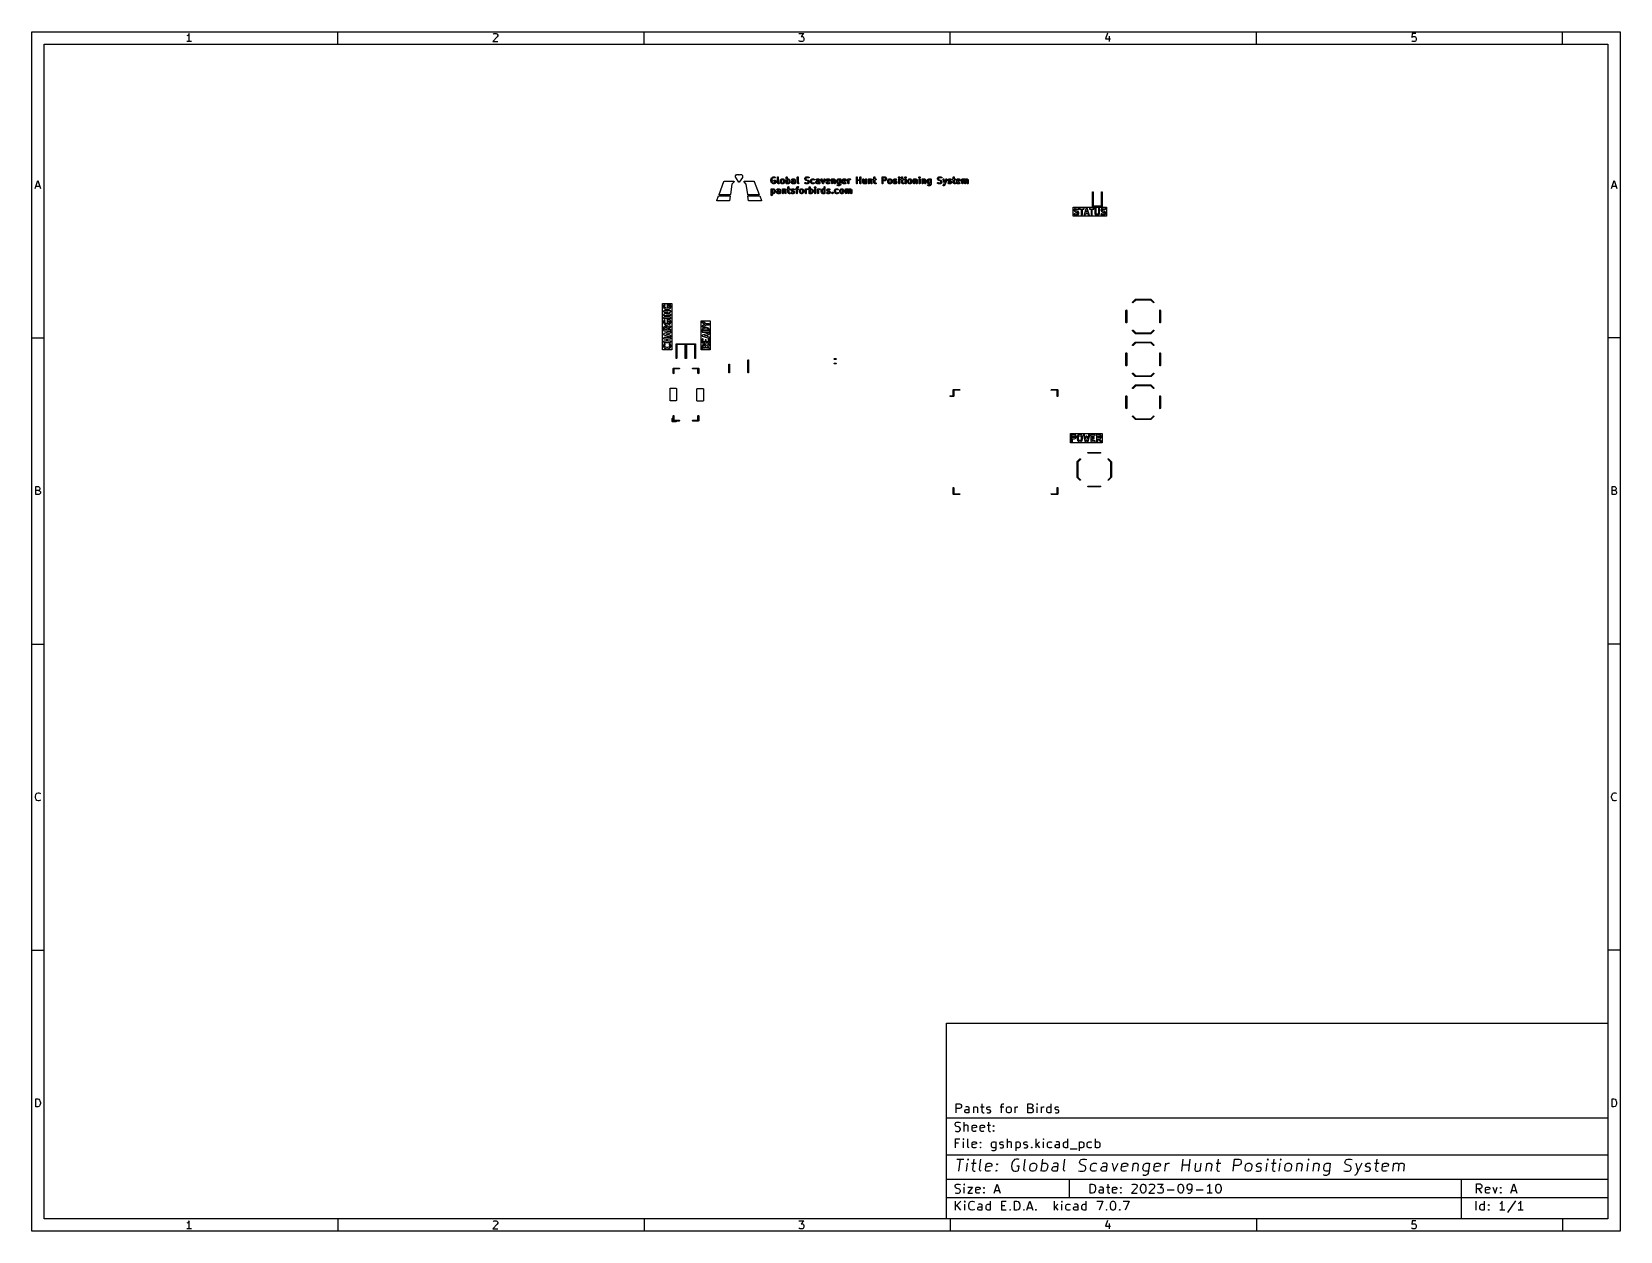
# Model space of a CAD drawing. Extents: x 0.4 to 10.6, y -8.1 to -0.4.
import ezdxf

# ---------------------------------------------------------------- set-up
doc = ezdxf.new("R2010")
doc.units = 0
doc.header["$MEASUREMENT"] = 0
doc.layers.add('BLACK', color=7, linetype='CONTINUOUS')

msp = doc.modelspace()

# ---------------------------------------------------------------- linework, layer by layer
at = {"layer": 'BLACK', "linetype": 'CONTINUOUS'}
for p, q in [((0.3937, -0.3937), (10.6063, -0.3937)), ((0.3937, -8.1063), (0.3937, -0.3937)), ((1.40621, -0.40526), (1.40134, -0.41257)), ((1.40621, -0.45644), (1.40621, -0.40526)), ((2.3622, -0.47244), (2.3622, -0.3937)), ((3.36009, -0.41013), (3.36253, -0.4077)), ((3.36253, -0.4077), (3.3674, -0.40526)), ((3.3674, -0.40526), (3.37959, -0.40526)), ((3.37959, -0.40526), (3.38446, -0.4077)), ((3.38446, -0.4077), (3.3869, -0.41013)), ((4.33071, -0.47244), (4.33071, -0.3937)), ((5.32616, -0.40526), (5.35784, -0.40526)), ((5.35784, -0.40526), (5.34078, -0.42476)), ((6.29921, -0.47244), (6.29921, -0.3937)), ((7.30928, -0.40282), (7.2971, -0.43938)), ((8.26772, -0.47244), (8.26772, -0.3937)), ((9.26804, -0.40526), (9.2656, -0.42963)), ((9.29241, -0.40526), (9.26804, -0.40526)), ((10.2362, -0.47244), (10.2362, -0.3937)), ((10.6063, -0.3937), (10.6063, -8.1063)), ((0.47244, -0.47244), (10.5276, -0.47244)), ((0.47244, -8.02756), (0.47244, -0.47244)), ((1.39646, -0.41745), (1.39159, -0.41988)), ((1.42083, -0.45644), (1.39159, -0.45644)), ((1.40134, -0.41257), (1.39646, -0.41745)), ((3.3869, -0.42719), (3.35765, -0.45644)), ((3.35765, -0.45644), (3.38934, -0.45644)), ((3.3869, -0.41013), (3.38934, -0.41501)), ((3.38934, -0.41988), (3.3869, -0.42719)), ((3.38934, -0.41501), (3.38934, -0.41988)), ((5.32859, -0.454), (5.32616, -0.45157)), ((5.33347, -0.45644), (5.32859, -0.454)), ((5.34809, -0.45644), (5.33347, -0.45644)), ((5.34078, -0.42476), (5.34809, -0.42476)), ((5.34809, -0.42476), (5.35297, -0.42719)), ((5.35297, -0.454), (5.34809, -0.45644)), ((5.35297, -0.42719), (5.3554, -0.42963)), ((5.3554, -0.45157), (5.35297, -0.454)), ((5.3554, -0.42963), (5.35784, -0.43451)), ((5.35784, -0.44669), (5.3554, -0.45157)), ((5.35784, -0.43451), (5.35784, -0.44669)), ((7.2971, -0.43938), (7.32878, -0.43938)), ((7.32147, -0.42232), (7.32147, -0.45644)), ((9.2656, -0.42963), (9.26804, -0.42719)), ((9.26804, -0.454), (9.2656, -0.45157)), ((9.26804, -0.42719), (9.27291, -0.42476)), ((9.27291, -0.45644), (9.26804, -0.454)), ((9.27291, -0.42476), (9.2851, -0.42476)), ((9.2851, -0.45644), (9.27291, -0.45644)), ((9.2851, -0.42476), (9.28997, -0.42719)), ((9.28997, -0.454), (9.2851, -0.45644)), ((9.28997, -0.42719), (9.29241, -0.42963)), ((9.29241, -0.45157), (9.28997, -0.454)), ((9.29241, -0.42963), (9.29485, -0.43451)), ((9.29485, -0.44669), (9.29241, -0.45157)), ((9.29485, -0.43451), (9.29485, -0.44669)), ((10.5276, -0.47244), (10.5276, -8.02756)), ((4.91898, -1.3189), (4.91955, -1.31751)), ((4.91898, -1.3289), (4.91898, -1.3189)), ((4.91955, -1.31751), (4.92455, -1.31251)), ((4.91955, -1.31751), (4.91955, -1.31751)), ((4.92455, -1.31251), (4.92594, -1.31193)), ((4.92594, -1.31193), (4.93094, -1.31193)), ((4.93094, -1.31193), (4.93594, -1.31193)), ((4.93594, -1.31193), (4.93734, -1.31251)), ((4.93734, -1.31251), (4.94094, -1.31611)), ((4.94094, -1.31611), (4.94455, -1.31251)), ((4.94455, -1.31251), (4.94594, -1.31193)), ((4.94594, -1.31193), (4.95594, -1.31193)), ((4.95594, -1.31193), (4.95734, -1.31251)), ((4.95734, -1.31251), (4.96234, -1.31751)), ((4.96234, -1.31751), (4.96234, -1.31751)), ((4.96234, -1.31751), (4.96291, -1.3189)), ((4.96291, -1.3189), (4.96291, -1.3289)), ((5.15574, -1.3282), (5.16137, -1.32633)), ((5.16137, -1.32633), (5.16224, -1.3262)), ((5.16224, -1.3262), (5.1623, -1.32617)), ((5.1623, -1.32617), (5.16793, -1.32617)), ((5.16793, -1.32617), (5.16894, -1.32635)), ((5.16894, -1.32635), (5.16907, -1.32647)), ((5.16907, -1.32647), (5.16925, -1.32649)), ((5.16925, -1.32649), (5.173, -1.32836)), ((5.18765, -1.32812), (5.18895, -1.32657)), ((5.18895, -1.32657), (5.19094, -1.32622)), ((5.19094, -1.32622), (5.19269, -1.32723)), ((5.19269, -1.32723), (5.19338, -1.32913)), ((5.24389, -1.32812), (5.24519, -1.32657)), ((5.24519, -1.32657), (5.24718, -1.32622)), ((5.24718, -1.32622), (5.24893, -1.32723)), ((5.24893, -1.32723), (5.24962, -1.32913)), ((5.31513, -1.32812), (5.31643, -1.32657)), ((5.31643, -1.32657), (5.31842, -1.32622)), ((5.31842, -1.32622), (5.32017, -1.32723)), ((5.32017, -1.32723), (5.32086, -1.32913)), ((5.36908, -1.32836), (5.37283, -1.32649)), ((5.37283, -1.32649), (5.37381, -1.32619)), ((5.37381, -1.32619), (5.37399, -1.32623)), ((5.37399, -1.32623), (5.37415, -1.32617)), ((5.37415, -1.32617), (5.38353, -1.32617)), ((5.38353, -1.32617), (5.38439, -1.32633)), ((5.38439, -1.32633), (5.38446, -1.32633)), ((5.38446, -1.32633), (5.39008, -1.3282)), ((5.69571, -1.32812), (5.69701, -1.32657)), ((5.69701, -1.32657), (5.699, -1.32622)), ((5.699, -1.32622), (5.70075, -1.32723)), ((5.70075, -1.32723), (5.70144, -1.32913)), ((5.71821, -1.32812), (5.71951, -1.32657)), ((5.71951, -1.32657), (5.7215, -1.32622)), ((5.7215, -1.32622), (5.72325, -1.32723)), ((5.72325, -1.32723), (5.72394, -1.32913)), ((5.8082, -1.32812), (5.8095, -1.32657)), ((5.8095, -1.32657), (5.81148, -1.32622)), ((5.81148, -1.32622), (5.81323, -1.32723)), ((5.81323, -1.32723), (5.81392, -1.32913)), ((5.86069, -1.32812), (5.86118, -1.32753)), ((5.86118, -1.32753), (5.86157, -1.32686)), ((5.86157, -1.32686), (5.86182, -1.32677)), ((5.86182, -1.32677), (5.86199, -1.32657)), ((5.86199, -1.32657), (5.86274, -1.32644)), ((5.86274, -1.32644), (5.86347, -1.32617)), ((5.86347, -1.32617), (5.87846, -1.32617)), ((5.87846, -1.32617), (5.87947, -1.32635)), ((5.87947, -1.32635), (5.87961, -1.32647)), ((5.87961, -1.32647), (5.87978, -1.32649)), ((5.87978, -1.32649), (5.88353, -1.32836)), ((5.96636, -1.32891), (5.96824, -1.32704)), ((5.96824, -1.32704), (5.96856, -1.32682)), ((5.96856, -1.32682), (5.96863, -1.32671)), ((5.96863, -1.32671), (5.96876, -1.32667)), ((5.96876, -1.32667), (5.96877, -1.32667)), ((5.96877, -1.32667), (5.96885, -1.32657)), ((5.96885, -1.32657), (5.96893, -1.32656)), ((5.96893, -1.32656), (5.96908, -1.32645)), ((5.96908, -1.32645), (5.96984, -1.32638)), ((5.96984, -1.32638), (5.97058, -1.32619)), ((5.97058, -1.32619), (5.97071, -1.32624)), ((5.97071, -1.32624), (5.97084, -1.32622)), ((5.97084, -1.32622), (5.97096, -1.32629)), ((5.97096, -1.32629), (5.97109, -1.32627)), ((5.97109, -1.32627), (5.97172, -1.32671)), ((5.97172, -1.32671), (5.97241, -1.32704)), ((5.97241, -1.32704), (5.97429, -1.32891)), ((5.9863, -1.32812), (5.9876, -1.32657)), ((5.9876, -1.32657), (5.98959, -1.32622)), ((5.98959, -1.32622), (5.99134, -1.32723)), ((5.99134, -1.32723), (5.99203, -1.32913)), ((6.00761, -1.32891), (6.00948, -1.32704)), ((6.00948, -1.32704), (6.0098, -1.32682)), ((6.0098, -1.32682), (6.00988, -1.32671)), ((6.00988, -1.32671), (6.01, -1.32667)), ((6.01, -1.32667), (6.01001, -1.32667)), ((6.01001, -1.32667), (6.0101, -1.32657)), ((6.0101, -1.32657), (6.01017, -1.32656)), ((6.01017, -1.32656), (6.01032, -1.32645)), ((6.01032, -1.32645), (6.01109, -1.32638)), ((6.01109, -1.32638), (6.01183, -1.32619)), ((6.01183, -1.32619), (6.01195, -1.32624)), ((6.01195, -1.32624), (6.01208, -1.32622)), ((6.01208, -1.32622), (6.0122, -1.32629)), ((6.0122, -1.32629), (6.01234, -1.32627)), ((6.01234, -1.32627), (6.01296, -1.32671)), ((6.01296, -1.32671), (6.01366, -1.32704)), ((6.01366, -1.32704), (6.01553, -1.32891)), ((6.0976, -1.32891), (6.09947, -1.32704)), ((6.09947, -1.32704), (6.09979, -1.32682)), ((6.09979, -1.32682), (6.09987, -1.32671)), ((6.09987, -1.32671), (6.09999, -1.32667)), ((6.09999, -1.32667), (6.1, -1.32667)), ((6.1, -1.32667), (6.10008, -1.32657)), ((6.10008, -1.32657), (6.10016, -1.32656)), ((6.10016, -1.32656), (6.10031, -1.32645)), ((6.10031, -1.32645), (6.10108, -1.32638)), ((6.10108, -1.32638), (6.10182, -1.32619)), ((6.10182, -1.32619), (6.10194, -1.32624)), ((6.10194, -1.32624), (6.10207, -1.32622)), ((6.10207, -1.32622), (6.10219, -1.32629)), ((6.10219, -1.32629), (6.10232, -1.32627)), ((6.10232, -1.32627), (6.10295, -1.32671)), ((6.10295, -1.32671), (6.10365, -1.32704)), ((6.10365, -1.32704), (6.10552, -1.32891)), ((6.2221, -1.32836), (6.22585, -1.32649)), ((6.22585, -1.32649), (6.22683, -1.32619)), ((6.22683, -1.32619), (6.227, -1.32623)), ((6.227, -1.32623), (6.22717, -1.32617)), ((6.22717, -1.32617), (6.23654, -1.32617)), ((6.23654, -1.32617), (6.23741, -1.32633)), ((6.23741, -1.32633), (6.23748, -1.32633)), ((6.23748, -1.32633), (6.2431, -1.3282)), ((6.31813, -1.32812), (6.31943, -1.32657)), ((6.31943, -1.32657), (6.32142, -1.32622)), ((6.32142, -1.32622), (6.32317, -1.32723)), ((6.32317, -1.32723), (6.32386, -1.32913)), ((0.41601, -1.40132), (0.43307, -1.35014)), ((0.42089, -1.3867), (0.44526, -1.3867)), ((0.43307, -1.35014), (0.45013, -1.40132)), ((4.81236, -1.43914), (4.84286, -1.35664)), ((4.84286, -1.35664), (4.84315, -1.35633)), ((4.84315, -1.35633), (4.84331, -1.35593)), ((4.84331, -1.35593), (4.84364, -1.3558)), ((4.84364, -1.3558), (4.84388, -1.35553)), ((4.84388, -1.35553), (4.84431, -1.35552)), ((4.84431, -1.35552), (4.8447, -1.35535)), ((4.8447, -1.35535), (4.9072, -1.35535)), ((4.89506, -1.37322), (4.88515, -1.44011)), ((4.90864, -1.35867), (4.89506, -1.37322)), ((4.9072, -1.35535), (4.90787, -1.35563)), ((4.90787, -1.35563), (4.90855, -1.35588)), ((4.90855, -1.35588), (4.90856, -1.35592)), ((4.90856, -1.35592), (4.9086, -1.35593)), ((4.9086, -1.35593), (4.90887, -1.3566)), ((4.9089, -1.35799), (4.90864, -1.35867)), ((4.90887, -1.3566), (4.90917, -1.35725)), ((4.90917, -1.35732), (4.9089, -1.35799)), ((4.90917, -1.35725), (4.90916, -1.35729)), ((4.90916, -1.35729), (4.90917, -1.35732)), ((4.9192, -1.32943), (4.91898, -1.3289)), ((4.91931, -1.32999), (4.9192, -1.32943)), ((4.93931, -1.35999), (4.91931, -1.32999)), ((4.93963, -1.36021), (4.93931, -1.35999)), ((4.93985, -1.36054), (4.93963, -1.36021)), ((4.94024, -1.36061), (4.93985, -1.36054)), ((4.94056, -1.36083), (4.94024, -1.36061)), ((4.94094, -1.36075), (4.94056, -1.36083)), ((4.94133, -1.36083), (4.94094, -1.36075)), ((4.94165, -1.36061), (4.94133, -1.36083)), ((4.94204, -1.36054), (4.94165, -1.36061)), ((4.94226, -1.36021), (4.94204, -1.36054)), ((4.94258, -1.35999), (4.94226, -1.36021)), ((4.96258, -1.32999), (4.94258, -1.35999)), ((4.96269, -1.32943), (4.96258, -1.32999)), ((4.96291, -1.3289), (4.96269, -1.32943)), ((4.97272, -1.35725), (4.97302, -1.3566)), ((4.97273, -1.35729), (4.97272, -1.35725)), ((4.97272, -1.35732), (4.97273, -1.35729)), ((4.97299, -1.35799), (4.97272, -1.35732)), ((4.97325, -1.35867), (4.97299, -1.35799)), ((4.97302, -1.3566), (4.97329, -1.35593)), ((4.98683, -1.37322), (4.97325, -1.35867)), ((4.97329, -1.35593), (4.97333, -1.35592)), ((4.97333, -1.35592), (4.97334, -1.35588)), ((4.97334, -1.35588), (4.97402, -1.35563)), ((4.97402, -1.35563), (4.97469, -1.35535)), ((4.97469, -1.35535), (5.03719, -1.35535)), ((4.99674, -1.44011), (4.98683, -1.37322)), ((5.03719, -1.35535), (5.03758, -1.35552)), ((5.03758, -1.35552), (5.03801, -1.35553)), ((5.03801, -1.35553), (5.03825, -1.3558)), ((5.03825, -1.3558), (5.03858, -1.35593)), ((5.03858, -1.35593), (5.03874, -1.35633)), ((5.03874, -1.35633), (5.03903, -1.35664)), ((5.03903, -1.35664), (5.06953, -1.43914)), ((5.14623, -1.346), (5.14633, -1.34542)), ((5.14623, -1.35162), (5.14623, -1.346)), ((5.14627, -1.35175), (5.14623, -1.35162)), ((5.14631, -1.35234), (5.14627, -1.35175)), ((5.14631, -1.34528), (5.14819, -1.33778)), ((5.14633, -1.34542), (5.14631, -1.34528)), ((5.14819, -1.35984), (5.14631, -1.35234)), ((5.1481, -1.40564), (5.14828, -1.40463)), ((5.1481, -1.44501), (5.1481, -1.40564)), ((5.14819, -1.33778), (5.1484, -1.33732)), ((5.14827, -1.35996), (5.14819, -1.35984)), ((5.14841, -1.36044), (5.14827, -1.35996)), ((5.14828, -1.40463), (5.14958, -1.40308)), ((5.1484, -1.33732), (5.14841, -1.33718)), ((5.14841, -1.33718), (5.15029, -1.33343)), ((5.15029, -1.36419), (5.14841, -1.36044)), ((5.14958, -1.40308), (5.15157, -1.40273)), ((5.15029, -1.33343), (5.15081, -1.33272)), ((5.15033, -1.36424), (5.15029, -1.36419)), ((5.15084, -1.36496), (5.15033, -1.36424)), ((5.15081, -1.33272), (5.15084, -1.33266)), ((5.15084, -1.33266), (5.15459, -1.32891)), ((5.15459, -1.36871), (5.15084, -1.36496)), ((5.15157, -1.40273), (5.1527, -1.40338)), ((5.15384, -1.33953), (5.15213, -1.34636)), ((5.15213, -1.34636), (5.15213, -1.35126)), ((5.15213, -1.35126), (5.15384, -1.35809)), ((5.1527, -1.40338), (5.15348, -1.40299)), ((5.15348, -1.40299), (5.15447, -1.4027)), ((5.15536, -1.3365), (5.15384, -1.33953)), ((5.15384, -1.35809), (5.15536, -1.36112)), ((5.1555, -1.40859), (5.15401, -1.40934)), ((5.15401, -1.40934), (5.15401, -1.42818)), ((5.15401, -1.42818), (5.1555, -1.42893)), ((5.15447, -1.4027), (5.15464, -1.40274)), ((5.15459, -1.32891), (5.15543, -1.32833)), ((5.15475, -1.36878), (5.15459, -1.36871)), ((5.15464, -1.40274), (5.1548, -1.40268)), ((5.15484, -1.36893), (5.15475, -1.36878)), ((5.1548, -1.40268), (5.1623, -1.40268)), ((5.15574, -1.36942), (5.15484, -1.36893)), ((5.15827, -1.33358), (5.15536, -1.3365)), ((5.15536, -1.36112), (5.15827, -1.36404)), ((5.15543, -1.32833), (5.15561, -1.32831)), ((5.16161, -1.40859), (5.1555, -1.40859)), ((5.1555, -1.42893), (5.16161, -1.42893)), ((5.15561, -1.32831), (5.15574, -1.3282)), ((5.16137, -1.3713), (5.15574, -1.36942)), ((5.16278, -1.33208), (5.15827, -1.33358)), ((5.15827, -1.36404), (5.16278, -1.36554)), ((5.16143, -1.3713), (5.16137, -1.3713)), ((5.1623, -1.37145), (5.16143, -1.3713)), ((5.1643, -1.40994), (5.16161, -1.40859)), ((5.16161, -1.42893), (5.1643, -1.42758)), ((5.16605, -1.37145), (5.1623, -1.37145)), ((5.1623, -1.40268), (5.16331, -1.40286)), ((5.16723, -1.33208), (5.16278, -1.33208)), ((5.16278, -1.36554), (5.16557, -1.36554)), ((5.16314, -1.35111), (5.16415, -1.34936)), ((5.1635, -1.3531), (5.16314, -1.35111)), ((5.16331, -1.40286), (5.16345, -1.40297)), ((5.16345, -1.40297), (5.16362, -1.40299)), ((5.16504, -1.3544), (5.1635, -1.3531)), ((5.16362, -1.40299), (5.16737, -1.40487)), ((5.16415, -1.34936), (5.16605, -1.34867)), ((5.1655, -1.41113), (5.1643, -1.40994)), ((5.1643, -1.42758), (5.1655, -1.42638)), ((5.16605, -1.35458), (5.16504, -1.3544)), ((5.16685, -1.41383), (5.1655, -1.41113)), ((5.1655, -1.42638), (5.16685, -1.42369)), ((5.16557, -1.36554), (5.17008, -1.36404)), ((5.16605, -1.34867), (5.17355, -1.34867)), ((5.1706, -1.35458), (5.16605, -1.35458)), ((5.16611, -1.37143), (5.16605, -1.37145)), ((5.16699, -1.3713), (5.16611, -1.37143)), ((5.16685, -1.42369), (5.16685, -1.41383)), ((5.17261, -1.36942), (5.16699, -1.3713)), ((5.17036, -1.33364), (5.16723, -1.33208)), ((5.16737, -1.40487), (5.16808, -1.4054)), ((5.16808, -1.4054), (5.16814, -1.40542)), ((5.16814, -1.40542), (5.17002, -1.4073)), ((5.17002, -1.4073), (5.17052, -1.40802)), ((5.17057, -1.42945), (5.17004, -1.43016)), ((5.17008, -1.36404), (5.1706, -1.36352)), ((5.17236, -1.33387), (5.17036, -1.33364)), ((5.17052, -1.40802), (5.17057, -1.40806)), ((5.17057, -1.40806), (5.17244, -1.41181)), ((5.17244, -1.4257), (5.17057, -1.42945)), ((5.1706, -1.36352), (5.1706, -1.35458)), ((5.17405, -1.33276), (5.17236, -1.33387)), ((5.17244, -1.41181), (5.17274, -1.4128)), ((5.17246, -1.42553), (5.17244, -1.4257)), ((5.17258, -1.42539), (5.17246, -1.42553)), ((5.17275, -1.42438), (5.17258, -1.42539)), ((5.17275, -1.36931), (5.17261, -1.36942)), ((5.17274, -1.4128), (5.17269, -1.41297)), ((5.17269, -1.41297), (5.17275, -1.41313)), ((5.17292, -1.3693), (5.17275, -1.36931)), ((5.17275, -1.41313), (5.17275, -1.42438)), ((5.17376, -1.36871), (5.17292, -1.3693)), ((5.173, -1.32836), (5.17382, -1.32897)), ((5.17355, -1.34867), (5.17393, -1.34874)), ((5.17564, -1.36684), (5.17376, -1.36871)), ((5.17382, -1.32897), (5.17462, -1.33082)), ((5.17393, -1.34874), (5.17406, -1.34872)), ((5.17462, -1.33082), (5.17405, -1.33276)), ((5.17406, -1.34872), (5.17418, -1.34878)), ((5.17418, -1.34878), (5.17456, -1.34885)), ((5.17456, -1.34885), (5.17515, -1.34934)), ((5.17515, -1.34934), (5.17581, -1.34973)), ((5.17591, -1.36625), (5.17564, -1.36684)), ((5.17581, -1.34973), (5.1759, -1.34998)), ((5.1759, -1.34998), (5.17611, -1.35015)), ((5.17633, -1.36576), (5.17591, -1.36625)), ((5.17611, -1.35015), (5.17624, -1.3509)), ((5.17624, -1.3509), (5.1765, -1.35162)), ((5.17644, -1.36512), (5.17633, -1.36576)), ((5.17649, -1.365), (5.17644, -1.36512)), ((5.1765, -1.36475), (5.17647, -1.36493)), ((5.17647, -1.36493), (5.17649, -1.365)), ((5.1765, -1.35162), (5.1765, -1.36475)), ((5.18185, -1.42251), (5.18203, -1.4215)), ((5.18185, -1.42626), (5.18185, -1.42251)), ((5.18191, -1.42642), (5.18185, -1.42626)), ((5.18187, -1.4266), (5.18191, -1.42642)), ((5.18216, -1.42758), (5.18187, -1.4266)), ((5.18203, -1.4215), (5.18214, -1.42136)), ((5.18214, -1.42136), (5.18216, -1.42119)), ((5.18216, -1.42119), (5.18403, -1.41744)), ((5.18403, -1.43133), (5.18216, -1.42758)), ((5.18384, -1.40835), (5.18397, -1.40634)), ((5.18505, -1.40997), (5.18384, -1.40835)), ((5.18397, -1.40634), (5.18535, -1.40487)), ((5.18403, -1.41744), (5.18464, -1.41662)), ((5.18464, -1.41662), (5.18505, -1.41644)), ((5.18701, -1.41044), (5.18505, -1.40997)), ((5.18505, -1.41644), (5.18535, -1.41612)), ((5.18535, -1.40487), (5.1891, -1.40299)), ((5.18535, -1.41612), (5.1891, -1.41424)), ((5.188, -1.41015), (5.18701, -1.41044)), ((5.18747, -1.32913), (5.18765, -1.32812)), ((5.18747, -1.36287), (5.18747, -1.32913)), ((5.18753, -1.36304), (5.18747, -1.36287)), ((5.18749, -1.36321), (5.18753, -1.36304)), ((5.18778, -1.36419), (5.18749, -1.36321)), ((5.18888, -1.42096), (5.18775, -1.42321)), ((5.18775, -1.42321), (5.18775, -1.42556)), ((5.18775, -1.42556), (5.18888, -1.42781)), ((5.18966, -1.36794), (5.18778, -1.36419)), ((5.19112, -1.40859), (5.188, -1.41015)), ((5.19112, -1.41984), (5.18888, -1.42096)), ((5.18888, -1.42781), (5.19112, -1.42893)), ((5.1891, -1.40299), (5.19009, -1.4027)), ((5.1891, -1.41424), (5.19009, -1.41395)), ((5.18998, -1.36825), (5.18966, -1.36794)), ((5.19015, -1.36865), (5.18998, -1.36825)), ((5.19009, -1.4027), (5.19026, -1.40274)), ((5.19009, -1.41395), (5.19026, -1.41399)), ((5.19098, -1.36926), (5.19015, -1.36865)), ((5.19026, -1.40274), (5.19042, -1.40268)), ((5.19026, -1.41399), (5.19042, -1.41393)), ((5.19042, -1.40268), (5.19792, -1.40268)), ((5.19042, -1.41393), (5.1991, -1.41393)), ((5.19473, -1.37114), (5.19098, -1.36926)), ((5.19723, -1.40859), (5.19112, -1.40859)), ((5.1998, -1.41984), (5.19112, -1.41984)), ((5.19112, -1.42893), (5.1991, -1.42893)), ((5.19338, -1.32913), (5.19338, -1.36218)), ((5.19338, -1.36218), (5.1945, -1.36442)), ((5.1945, -1.36442), (5.19737, -1.36586)), ((5.19673, -1.37137), (5.19473, -1.37114)), ((5.19842, -1.37026), (5.19673, -1.37137)), ((5.19947, -1.40971), (5.19723, -1.40859)), ((5.19737, -1.36586), (5.19819, -1.36647)), ((5.19792, -1.40268), (5.19893, -1.40286)), ((5.19819, -1.36647), (5.199, -1.36832)), ((5.199, -1.36832), (5.19842, -1.37026)), ((5.19893, -1.40286), (5.19907, -1.40297)), ((5.19907, -1.40297), (5.19924, -1.40299)), ((5.1991, -1.41393), (5.20059, -1.41318)), ((5.1991, -1.42893), (5.20059, -1.42818)), ((5.19924, -1.40299), (5.20299, -1.40487)), ((5.20059, -1.41196), (5.19947, -1.40971)), ((5.19996, -1.41978), (5.1998, -1.41984)), ((5.20014, -1.41982), (5.19996, -1.41978)), ((5.20059, -1.41968), (5.20014, -1.41982)), ((5.20059, -1.41318), (5.20059, -1.41196)), ((5.20059, -1.42818), (5.20059, -1.41968)), ((5.20299, -1.40487), (5.20382, -1.40548)), ((5.20382, -1.40548), (5.20399, -1.40589)), ((5.20399, -1.40589), (5.20431, -1.40619)), ((5.20431, -1.40619), (5.20619, -1.40994)), ((5.20619, -1.40994), (5.20648, -1.41092)), ((5.20622, -1.34975), (5.2064, -1.34874)), ((5.20622, -1.361), (5.20622, -1.34975)), ((5.20628, -1.36116), (5.20622, -1.361)), ((5.20624, -1.36134), (5.20628, -1.36116)), ((5.20653, -1.36232), (5.20624, -1.36134)), ((5.2064, -1.34874), (5.20651, -1.3486)), ((5.20648, -1.41092), (5.20644, -1.41109)), ((5.20644, -1.41109), (5.2065, -1.41126)), ((5.2065, -1.41126), (5.2065, -1.43188)), ((5.20651, -1.3486), (5.20653, -1.34843)), ((5.20653, -1.34843), (5.20841, -1.34468)), ((5.20841, -1.36607), (5.20653, -1.36232)), ((5.20841, -1.34468), (5.20893, -1.34397)), ((5.20845, -1.36611), (5.20841, -1.36607)), ((5.20896, -1.36684), (5.20845, -1.36611)), ((5.20893, -1.34397), (5.20896, -1.34391)), ((5.20896, -1.34391), (5.21083, -1.34204)), ((5.21083, -1.36871), (5.20896, -1.36684)), ((5.21083, -1.34204), (5.21156, -1.34153)), ((5.21089, -1.36874), (5.21083, -1.36871)), ((5.2116, -1.36926), (5.21089, -1.36874)), ((5.21156, -1.34153), (5.2116, -1.34148)), ((5.2116, -1.34148), (5.21535, -1.33961)), ((5.21535, -1.37114), (5.2116, -1.36926)), ((5.21347, -1.34775), (5.21212, -1.35045)), ((5.21212, -1.35045), (5.21212, -1.3603)), ((5.21212, -1.3603), (5.21347, -1.363)), ((5.21467, -1.34655), (5.21347, -1.34775)), ((5.21347, -1.363), (5.21467, -1.3642)), ((5.21737, -1.3452), (5.21467, -1.34655)), ((5.21467, -1.3642), (5.21737, -1.36554)), ((5.21535, -1.33961), (5.21633, -1.33932)), ((5.21553, -1.37116), (5.21535, -1.37114)), ((5.21566, -1.37127), (5.21553, -1.37116)), ((5.21667, -1.37145), (5.21566, -1.37127)), ((5.21633, -1.33932), (5.21651, -1.33936)), ((5.21651, -1.33936), (5.21667, -1.3393)), ((5.21667, -1.3393), (5.2223, -1.3393)), ((5.2223, -1.37145), (5.21667, -1.37145)), ((5.2216, -1.3452), (5.21737, -1.3452)), ((5.21737, -1.36554), (5.2216, -1.36554)), ((5.21934, -1.40564), (5.21952, -1.40463)), ((5.21934, -1.43188), (5.21934, -1.40564)), ((5.21952, -1.40463), (5.22082, -1.40308)), ((5.22082, -1.40308), (5.22281, -1.40273)), ((5.2243, -1.34655), (5.2216, -1.3452)), ((5.2216, -1.36554), (5.2243, -1.3642)), ((5.2223, -1.3393), (5.22331, -1.33948)), ((5.22246, -1.37139), (5.2223, -1.37145)), ((5.22263, -1.37143), (5.22246, -1.37139)), ((5.22362, -1.37114), (5.22263, -1.37143)), ((5.22281, -1.40273), (5.22456, -1.40374)), ((5.22331, -1.33948), (5.22344, -1.33959)), ((5.22344, -1.33959), (5.22362, -1.33961)), ((5.22362, -1.33961), (5.22737, -1.34148)), ((5.22737, -1.36926), (5.22362, -1.37114)), ((5.22549, -1.34775), (5.2243, -1.34655)), ((5.2243, -1.3642), (5.22549, -1.363)), ((5.22456, -1.40374), (5.22464, -1.40397)), ((5.22464, -1.40397), (5.2266, -1.40299)), ((5.22592, -1.40994), (5.22525, -1.41061)), ((5.22525, -1.41061), (5.22525, -1.43188)), ((5.22684, -1.35045), (5.22549, -1.34775)), ((5.22549, -1.363), (5.22684, -1.3603)), ((5.22862, -1.40859), (5.22592, -1.40994)), ((5.2266, -1.40299), (5.22758, -1.4027)), ((5.22684, -1.3603), (5.22684, -1.35045)), ((5.22737, -1.34148), (5.22807, -1.34201)), ((5.22741, -1.36922), (5.22737, -1.36926)), ((5.22813, -1.36871), (5.22741, -1.36922)), ((5.22758, -1.4027), (5.22775, -1.40274)), ((5.22775, -1.40274), (5.22792, -1.40268)), ((5.22792, -1.40268), (5.23354, -1.40268)), ((5.22807, -1.34201), (5.22813, -1.34204)), ((5.22813, -1.34204), (5.23001, -1.34391)), ((5.23001, -1.36684), (5.22813, -1.36871)), ((5.23285, -1.40859), (5.22862, -1.40859)), ((5.23001, -1.34391), (5.23051, -1.34463)), ((5.23003, -1.36678), (5.23001, -1.36684)), ((5.23056, -1.36607), (5.23003, -1.36678)), ((5.23051, -1.34463), (5.23056, -1.34468)), ((5.23056, -1.34468), (5.23244, -1.34843)), ((5.23244, -1.36232), (5.23056, -1.36607)), ((5.23244, -1.34843), (5.23273, -1.34941)), ((5.23246, -1.36214), (5.23244, -1.36232)), ((5.23257, -1.36201), (5.23246, -1.36214)), ((5.23275, -1.361), (5.23257, -1.36201)), ((5.23273, -1.34941), (5.23269, -1.34958)), ((5.23269, -1.34958), (5.23275, -1.34975)), ((5.23275, -1.34975), (5.23275, -1.361)), ((5.23509, -1.40971), (5.23285, -1.40859)), ((5.23354, -1.40268), (5.23455, -1.40286)), ((5.23455, -1.40286), (5.23469, -1.40297)), ((5.23469, -1.40297), (5.23486, -1.40299)), ((5.23486, -1.40299), (5.23861, -1.40487)), ((5.23622, -1.41196), (5.23509, -1.40971)), ((5.23622, -1.43188), (5.23622, -1.41196)), ((5.23861, -1.40487), (5.23944, -1.40548)), ((5.23944, -1.40548), (5.23961, -1.40589)), ((5.23961, -1.40589), (5.23993, -1.40619)), ((5.23993, -1.40619), (5.24181, -1.40994)), ((5.24181, -1.40994), (5.2421, -1.41092)), ((5.2421, -1.41092), (5.24206, -1.41109)), ((5.24206, -1.41109), (5.24212, -1.41126)), ((5.24212, -1.41126), (5.24212, -1.43188)), ((5.24371, -1.32913), (5.24389, -1.32812)), ((5.24371, -1.3685), (5.24371, -1.32913)), ((5.24441, -1.37039), (5.24371, -1.3685)), ((5.24615, -1.3714), (5.24441, -1.37039)), ((5.24814, -1.37105), (5.24615, -1.3714)), ((5.24838, -1.37078), (5.24814, -1.37105)), ((5.2491, -1.37114), (5.24838, -1.37078)), ((5.24927, -1.37116), (5.2491, -1.37114)), ((5.24941, -1.37127), (5.24927, -1.37116)), ((5.24938, -1.40512), (5.25039, -1.40337)), ((5.24973, -1.40711), (5.24938, -1.40512)), ((5.25042, -1.37145), (5.24941, -1.37127)), ((5.24962, -1.32913), (5.24962, -1.33945)), ((5.24962, -1.33945), (5.25008, -1.33932)), ((5.25111, -1.3452), (5.24962, -1.34595)), ((5.24962, -1.34595), (5.24962, -1.3648)), ((5.24962, -1.3648), (5.25111, -1.36554)), ((5.25128, -1.40841), (5.24973, -1.40711)), ((5.25008, -1.33932), (5.25025, -1.33936)), ((5.25025, -1.33936), (5.25042, -1.3393)), ((5.25039, -1.40337), (5.25229, -1.40268)), ((5.25042, -1.3393), (5.25792, -1.3393)), ((5.25792, -1.37145), (5.25042, -1.37145)), ((5.25722, -1.3452), (5.25111, -1.3452)), ((5.25111, -1.36554), (5.25722, -1.36554)), ((5.25229, -1.40859), (5.25128, -1.40841)), ((5.25229, -1.40268), (5.25496, -1.40268)), ((5.25496, -1.40859), (5.25229, -1.40859)), ((5.25496, -1.39251), (5.25514, -1.3915)), ((5.25496, -1.40268), (5.25496, -1.39251)), ((5.25496, -1.42626), (5.25496, -1.40859)), ((5.25502, -1.42642), (5.25496, -1.42626)), ((5.25498, -1.4266), (5.25502, -1.42642)), ((5.25527, -1.42758), (5.25498, -1.4266)), ((5.25514, -1.3915), (5.25644, -1.38996)), ((5.25715, -1.43133), (5.25527, -1.42758)), ((5.25644, -1.38996), (5.25843, -1.3896)), ((5.25992, -1.34655), (5.25722, -1.3452)), ((5.25722, -1.36554), (5.25992, -1.3642)), ((5.25792, -1.3393), (5.25893, -1.33948)), ((5.25808, -1.37139), (5.25792, -1.37145)), ((5.25825, -1.37143), (5.25808, -1.37139)), ((5.25924, -1.37114), (5.25825, -1.37143)), ((5.25843, -1.3896), (5.26018, -1.39061)), ((5.25893, -1.33948), (5.25906, -1.33959)), ((5.25906, -1.33959), (5.25924, -1.33961)), ((5.25924, -1.33961), (5.26299, -1.34148)), ((5.26299, -1.36926), (5.25924, -1.37114)), ((5.26111, -1.34775), (5.25992, -1.34655)), ((5.25992, -1.3642), (5.26111, -1.363)), ((5.26018, -1.39061), (5.26087, -1.39251)), ((5.26087, -1.39251), (5.26087, -1.40268)), ((5.26087, -1.40268), (5.26729, -1.40268)), ((5.26729, -1.40859), (5.26087, -1.40859)), ((5.26087, -1.40859), (5.26087, -1.42556)), ((5.26087, -1.42556), (5.26199, -1.42781)), ((5.26246, -1.35045), (5.26111, -1.34775)), ((5.26111, -1.363), (5.26246, -1.3603)), ((5.26199, -1.42781), (5.26424, -1.42893)), ((5.26246, -1.3603), (5.26246, -1.35045)), ((5.26299, -1.34148), (5.2637, -1.34201)), ((5.26303, -1.36922), (5.26299, -1.36926)), ((5.26375, -1.36871), (5.26303, -1.36922)), ((5.2637, -1.34201), (5.26375, -1.34204)), ((5.26375, -1.34204), (5.26563, -1.34391)), ((5.26563, -1.36684), (5.26375, -1.36871)), ((5.26424, -1.42893), (5.26729, -1.42893)), ((5.26563, -1.34391), (5.26613, -1.34463)), ((5.26566, -1.36678), (5.26563, -1.36684)), ((5.26618, -1.36607), (5.26566, -1.36678)), ((5.26613, -1.34463), (5.26618, -1.34468)), ((5.26618, -1.34468), (5.26806, -1.34843)), ((5.26806, -1.36232), (5.26618, -1.36607)), ((5.26729, -1.40268), (5.2683, -1.40286)), ((5.26919, -1.4079), (5.26729, -1.40859)), ((5.26729, -1.42893), (5.2683, -1.42911)), ((5.26806, -1.34843), (5.26835, -1.34941)), ((5.26808, -1.36214), (5.26806, -1.36232)), ((5.26819, -1.36201), (5.26808, -1.36214)), ((5.26837, -1.361), (5.26819, -1.36201)), ((5.2683, -1.40286), (5.26985, -1.40416)), ((5.2683, -1.42911), (5.26985, -1.43041)), ((5.26835, -1.34941), (5.26831, -1.34958)), ((5.26831, -1.34958), (5.26837, -1.34975)), ((5.26837, -1.34975), (5.26837, -1.361)), ((5.2702, -1.40615), (5.26919, -1.4079)), ((5.26985, -1.40416), (5.2702, -1.40615)), ((5.27559, -1.41126), (5.27576, -1.41025)), ((5.27559, -1.41313), (5.27559, -1.41126)), ((5.27565, -1.4133), (5.27559, -1.41313)), ((5.27559, -1.43018), (5.27617, -1.42825)), ((5.2756, -1.41347), (5.27565, -1.4133)), ((5.2759, -1.41446), (5.2756, -1.41347)), ((5.27576, -1.41025), (5.27588, -1.41012)), ((5.27588, -1.41012), (5.2759, -1.40994)), ((5.2759, -1.40994), (5.27777, -1.40619)), ((5.27777, -1.4182), (5.2759, -1.41446)), ((5.27617, -1.42825), (5.27785, -1.42714)), ((5.27746, -1.35912), (5.27764, -1.35811)), ((5.27746, -1.36287), (5.27746, -1.35912)), ((5.27752, -1.36304), (5.27746, -1.36287)), ((5.27748, -1.36321), (5.27752, -1.36304)), ((5.27777, -1.36419), (5.27748, -1.36321)), ((5.27764, -1.35811), (5.27775, -1.35798)), ((5.27775, -1.35798), (5.27777, -1.3578)), ((5.27777, -1.3578), (5.27965, -1.35405)), ((5.27965, -1.36794), (5.27777, -1.36419)), ((5.27777, -1.40619), (5.27838, -1.40537)), ((5.27809, -1.41851), (5.27777, -1.4182)), ((5.27785, -1.42714), (5.27986, -1.42737)), ((5.27827, -1.41891), (5.27809, -1.41851)), ((5.27909, -1.41953), (5.27827, -1.41891)), ((5.27838, -1.40537), (5.27879, -1.40519)), ((5.27879, -1.40519), (5.27909, -1.40487)), ((5.27909, -1.40487), (5.28284, -1.40299)), ((5.28284, -1.4214), (5.27909, -1.41953)), ((5.27946, -1.34497), (5.27958, -1.34295)), ((5.28066, -1.34659), (5.27946, -1.34497)), ((5.27958, -1.34295), (5.28097, -1.34148)), ((5.27965, -1.35405), (5.28026, -1.35323)), ((5.27997, -1.36825), (5.27965, -1.36794)), ((5.27986, -1.42737), (5.28298, -1.42893)), ((5.28014, -1.36865), (5.27997, -1.36825)), ((5.28097, -1.36926), (5.28014, -1.36865)), ((5.28026, -1.35323), (5.28066, -1.35305)), ((5.28263, -1.34706), (5.28066, -1.34659)), ((5.28066, -1.35305), (5.28097, -1.35273)), ((5.28097, -1.34148), (5.28472, -1.33961)), ((5.28097, -1.35273), (5.28472, -1.35086)), ((5.28472, -1.37114), (5.28097, -1.36926)), ((5.28261, -1.40971), (5.28149, -1.41196)), ((5.28149, -1.41196), (5.28149, -1.41244)), ((5.28149, -1.41244), (5.28261, -1.41468)), ((5.28486, -1.40859), (5.28261, -1.40971)), ((5.28261, -1.41468), (5.28486, -1.41581)), ((5.28361, -1.34677), (5.28263, -1.34706)), ((5.28284, -1.40299), (5.28383, -1.4027)), ((5.28302, -1.42142), (5.28284, -1.4214)), ((5.28298, -1.42893), (5.28909, -1.42893)), ((5.28315, -1.42153), (5.28302, -1.42142)), ((5.28416, -1.42171), (5.28315, -1.42153)), ((5.28449, -1.35757), (5.28337, -1.35982)), ((5.28337, -1.35982), (5.28337, -1.36218)), ((5.28337, -1.36218), (5.28449, -1.36442)), ((5.28673, -1.3452), (5.28361, -1.34677)), ((5.28383, -1.4027), (5.284, -1.40274)), ((5.284, -1.40274), (5.28416, -1.40268)), ((5.28416, -1.40268), (5.28979, -1.40268)), ((5.28909, -1.42171), (5.28416, -1.42171)), ((5.28673, -1.35645), (5.28449, -1.35757)), ((5.28449, -1.36442), (5.28673, -1.36554)), ((5.28472, -1.33961), (5.2857, -1.33932)), ((5.28472, -1.35086), (5.2857, -1.35057)), ((5.28489, -1.37116), (5.28472, -1.37114)), ((5.28909, -1.40859), (5.28486, -1.40859)), ((5.28486, -1.41581), (5.28979, -1.41581)), ((5.28503, -1.37127), (5.28489, -1.37116)), ((5.28604, -1.37145), (5.28503, -1.37127)), ((5.2857, -1.33932), (5.28587, -1.33936)), ((5.2857, -1.35057), (5.28587, -1.35061)), ((5.28587, -1.33936), (5.28604, -1.3393)), ((5.28587, -1.35061), (5.28604, -1.35055)), ((5.28604, -1.3393), (5.29354, -1.3393)), ((5.28604, -1.35055), (5.29471, -1.35055)), ((5.29541, -1.37145), (5.28604, -1.37145)), ((5.29284, -1.3452), (5.28673, -1.3452)), ((5.29541, -1.35645), (5.28673, -1.35645)), ((5.28673, -1.36554), (5.29471, -1.36554)), ((5.29222, -1.41015), (5.28909, -1.40859)), ((5.29134, -1.42283), (5.28909, -1.42171)), ((5.28909, -1.42893), (5.29134, -1.42781)), ((5.28979, -1.40268), (5.2908, -1.40286)), ((5.28979, -1.41581), (5.2908, -1.41598)), ((5.2908, -1.40286), (5.29093, -1.40297)), ((5.2908, -1.41598), (5.29093, -1.4161)), ((5.29093, -1.40297), (5.29111, -1.40299)), ((5.29093, -1.4161), (5.29111, -1.41612)), ((5.29111, -1.40299), (5.29486, -1.40487)), ((5.29111, -1.41612), (5.29486, -1.41799)), ((5.29246, -1.42508), (5.29134, -1.42283)), ((5.29134, -1.42781), (5.29246, -1.42556)), ((5.29422, -1.41038), (5.29222, -1.41015)), ((5.29246, -1.42556), (5.29246, -1.42508)), ((5.29509, -1.34633), (5.29284, -1.3452)), ((5.29354, -1.3393), (5.29455, -1.33948)), ((5.29591, -1.40927), (5.29422, -1.41038)), ((5.29455, -1.33948), (5.29468, -1.33959)), ((5.29468, -1.33959), (5.29486, -1.33961)), ((5.29471, -1.35055), (5.29621, -1.3498)), ((5.29471, -1.36554), (5.29621, -1.3648)), ((5.29486, -1.33961), (5.29861, -1.34148)), ((5.29486, -1.40487), (5.29568, -1.40548)), ((5.29486, -1.41799), (5.29568, -1.4186)), ((5.29621, -1.34857), (5.29509, -1.34633)), ((5.29558, -1.35639), (5.29541, -1.35645)), ((5.29558, -1.37139), (5.29541, -1.37145)), ((5.29575, -1.35643), (5.29558, -1.35639)), ((5.29575, -1.37143), (5.29558, -1.37139)), ((5.29568, -1.40548), (5.29648, -1.40733)), ((5.29568, -1.4186), (5.29586, -1.41901)), ((5.29621, -1.3563), (5.29575, -1.35643)), ((5.29673, -1.37114), (5.29575, -1.37143)), ((5.29586, -1.41901), (5.29618, -1.41931)), ((5.29648, -1.40733), (5.29591, -1.40927)), ((5.29618, -1.41931), (5.29805, -1.42306)), ((5.29805, -1.42758), (5.29618, -1.43133)), ((5.29621, -1.3498), (5.29621, -1.34857)), ((5.29621, -1.3648), (5.29621, -1.3563)), ((5.29751, -1.37075), (5.29673, -1.37114)), ((5.29865, -1.3714), (5.29751, -1.37075)), ((5.29805, -1.42306), (5.29834, -1.42405)), ((5.29807, -1.4274), (5.29805, -1.42758)), ((5.29819, -1.42727), (5.29807, -1.4274)), ((5.29836, -1.42626), (5.29819, -1.42727)), ((5.29834, -1.42405), (5.2983, -1.42422)), ((5.2983, -1.42422), (5.29836, -1.42438)), ((5.29836, -1.42438), (5.29836, -1.42626)), ((5.29861, -1.34148), (5.29943, -1.34209)), ((5.30064, -1.37105), (5.29865, -1.3714)), ((5.29943, -1.34209), (5.29961, -1.3425)), ((5.29961, -1.3425), (5.29993, -1.3428)), ((5.29993, -1.3428), (5.3018, -1.34655)), ((5.30194, -1.36951), (5.30064, -1.37105)), ((5.3018, -1.34655), (5.30209, -1.34754)), ((5.30211, -1.3685), (5.30194, -1.36951)), ((5.30209, -1.34754), (5.30205, -1.34771)), ((5.30205, -1.34771), (5.30211, -1.34787)), ((5.30211, -1.34787), (5.30211, -1.3685)), ((5.30375, -1.40512), (5.30476, -1.40337)), ((5.3041, -1.40711), (5.30375, -1.40512)), ((5.30565, -1.40841), (5.3041, -1.40711)), ((5.30476, -1.40337), (5.30666, -1.40268)), ((5.30666, -1.40859), (5.30565, -1.40841)), ((5.30666, -1.40268), (5.30933, -1.40268)), ((5.30933, -1.40859), (5.30666, -1.40859)), ((5.30933, -1.39814), (5.30951, -1.39713)), ((5.30933, -1.40268), (5.30933, -1.39814)), ((5.30933, -1.43188), (5.30933, -1.40859)), ((5.30951, -1.39713), (5.30962, -1.39699)), ((5.30962, -1.39699), (5.30964, -1.39682)), ((5.30964, -1.39682), (5.31152, -1.39307)), ((5.31152, -1.39307), (5.31213, -1.39224)), ((5.31213, -1.39224), (5.31253, -1.39207)), ((5.31253, -1.39207), (5.31284, -1.39175)), ((5.31284, -1.39175), (5.31659, -1.38987)), ((5.31496, -1.32913), (5.31513, -1.32812)), ((5.31496, -1.36287), (5.31496, -1.32913)), ((5.31502, -1.36304), (5.31496, -1.36287)), ((5.31498, -1.36321), (5.31502, -1.36304)), ((5.31527, -1.36419), (5.31498, -1.36321)), ((5.31636, -1.39659), (5.31524, -1.39883)), ((5.31524, -1.39883), (5.31524, -1.40268)), ((5.31524, -1.40268), (5.32166, -1.40268)), ((5.32166, -1.40859), (5.31524, -1.40859)), ((5.31524, -1.40859), (5.31524, -1.43188)), ((5.31714, -1.36794), (5.31527, -1.36419)), ((5.31861, -1.39547), (5.31636, -1.39659)), ((5.31659, -1.38987), (5.31757, -1.38958)), ((5.31746, -1.36825), (5.31714, -1.36794)), ((5.31764, -1.36865), (5.31746, -1.36825)), ((5.31757, -1.38958), (5.31774, -1.38962)), ((5.31846, -1.36926), (5.31764, -1.36865)), ((5.31774, -1.38962), (5.31791, -1.38956)), ((5.31791, -1.38956), (5.32166, -1.38956)), ((5.32221, -1.37114), (5.31846, -1.36926)), ((5.32166, -1.39547), (5.31861, -1.39547)), ((5.32086, -1.32913), (5.32086, -1.36218)), ((5.32086, -1.36218), (5.32198, -1.36442)), ((5.32166, -1.38956), (5.32267, -1.38974)), ((5.32356, -1.39477), (5.32166, -1.39547)), ((5.32166, -1.40268), (5.32267, -1.40286)), ((5.32356, -1.4079), (5.32166, -1.40859)), ((5.32198, -1.36442), (5.32485, -1.36586)), ((5.32422, -1.37137), (5.32221, -1.37114)), ((5.32267, -1.38974), (5.32422, -1.39104)), ((5.32267, -1.40286), (5.32422, -1.40416)), ((5.32457, -1.39303), (5.32356, -1.39477)), ((5.32457, -1.40615), (5.32356, -1.4079)), ((5.3259, -1.37026), (5.32422, -1.37137)), ((5.32422, -1.39104), (5.32457, -1.39303)), ((5.32422, -1.40416), (5.32457, -1.40615)), ((5.32485, -1.36586), (5.32568, -1.36647)), ((5.32568, -1.36647), (5.32648, -1.36832)), ((5.32648, -1.36832), (5.3259, -1.37026)), ((5.32995, -1.41313), (5.33013, -1.41213)), ((5.32995, -1.42438), (5.32995, -1.41313)), ((5.33001, -1.42455), (5.32995, -1.42438)), ((5.32997, -1.42472), (5.33001, -1.42455)), ((5.33027, -1.4257), (5.32997, -1.42472)), ((5.33013, -1.41213), (5.33025, -1.41199)), ((5.33025, -1.41199), (5.33027, -1.41181)), ((5.33027, -1.41181), (5.33214, -1.40806)), ((5.33214, -1.42945), (5.33027, -1.4257)), ((5.33214, -1.40806), (5.33267, -1.40736)), ((5.33219, -1.4295), (5.33214, -1.42945)), ((5.33269, -1.43022), (5.33219, -1.4295)), ((5.33267, -1.40736), (5.33269, -1.4073)), ((5.33269, -1.4073), (5.33457, -1.40542)), ((5.33457, -1.40542), (5.33529, -1.40492)), ((5.33529, -1.40492), (5.33534, -1.40487)), ((5.33534, -1.40487), (5.33909, -1.40299)), ((5.33721, -1.41113), (5.33586, -1.41383)), ((5.33586, -1.41383), (5.33586, -1.42369)), ((5.33586, -1.42369), (5.33721, -1.42638)), ((5.33841, -1.40994), (5.33721, -1.41113)), ((5.33721, -1.42638), (5.33841, -1.42758)), ((5.3411, -1.40859), (5.33841, -1.40994)), ((5.33841, -1.42758), (5.3411, -1.42893)), ((5.33909, -1.40299), (5.34007, -1.4027)), ((5.34007, -1.4027), (5.34024, -1.40274)), ((5.34024, -1.40274), (5.34041, -1.40268)), ((5.34041, -1.40268), (5.34603, -1.40268)), ((5.34533, -1.40859), (5.3411, -1.40859)), ((5.3411, -1.42893), (5.34533, -1.42893)), ((5.34803, -1.40994), (5.34533, -1.40859)), ((5.34533, -1.42893), (5.34803, -1.42758)), ((5.34603, -1.40268), (5.34704, -1.40286)), ((5.34704, -1.40286), (5.34718, -1.40297)), ((5.34718, -1.40297), (5.34735, -1.40299)), ((5.34735, -1.40299), (5.3511, -1.40487)), ((5.34923, -1.41113), (5.34803, -1.40994)), ((5.34803, -1.42758), (5.34923, -1.42638)), ((5.35058, -1.41383), (5.34923, -1.41113)), ((5.34923, -1.42638), (5.35058, -1.42369)), ((5.35058, -1.42369), (5.35058, -1.41383)), ((5.3511, -1.40487), (5.35181, -1.4054)), ((5.35181, -1.4054), (5.35187, -1.40542)), ((5.35187, -1.40542), (5.35374, -1.4073)), ((5.35374, -1.4073), (5.35425, -1.40802)), ((5.3543, -1.42945), (5.35377, -1.43016)), ((5.35425, -1.40802), (5.3543, -1.40806)), ((5.3543, -1.40806), (5.35617, -1.41181)), ((5.35617, -1.4257), (5.3543, -1.42945)), ((5.35617, -1.41181), (5.35646, -1.4128)), ((5.35619, -1.42553), (5.35617, -1.4257)), ((5.3563, -1.42539), (5.35619, -1.42553)), ((5.35648, -1.42438), (5.3563, -1.42539)), ((5.35646, -1.4128), (5.35642, -1.41297)), ((5.35642, -1.41297), (5.35648, -1.41313)), ((5.35648, -1.41313), (5.35648, -1.42438)), ((5.3637, -1.33663), (5.36388, -1.33562)), ((5.3637, -1.34038), (5.3637, -1.33663)), ((5.36376, -1.34054), (5.3637, -1.34038)), ((5.36372, -1.34071), (5.36376, -1.34054)), ((5.36401, -1.3417), (5.36372, -1.34071)), ((5.36376, -1.36721), (5.36406, -1.36522)), ((5.36482, -1.36893), (5.36376, -1.36721)), ((5.36388, -1.33562), (5.36399, -1.33548)), ((5.36399, -1.33548), (5.36401, -1.33531)), ((5.36401, -1.33531), (5.36589, -1.33156)), ((5.36589, -1.34545), (5.36401, -1.3417)), ((5.36406, -1.36522), (5.36557, -1.36388)), ((5.36572, -1.36942), (5.36482, -1.36893)), ((5.36557, -1.36388), (5.36759, -1.36382)), ((5.37134, -1.3713), (5.36572, -1.36942)), ((5.36589, -1.33156), (5.36641, -1.33085)), ((5.36593, -1.34549), (5.36589, -1.34545)), ((5.36644, -1.34621), (5.36593, -1.34549)), ((5.36641, -1.33085), (5.36644, -1.33079)), ((5.36644, -1.33079), (5.36831, -1.32891)), ((5.36831, -1.34809), (5.36644, -1.34621)), ((5.36745, -1.40564), (5.36763, -1.40463)), ((5.36745, -1.43188), (5.36745, -1.40564)), ((5.36759, -1.36382), (5.37276, -1.36554)), ((5.36763, -1.40463), (5.36893, -1.40308)), ((5.36831, -1.32891), (5.36904, -1.32841)), ((5.36837, -1.34811), (5.36831, -1.34809)), ((5.36908, -1.34864), (5.36837, -1.34811)), ((5.36893, -1.40308), (5.37091, -1.40273)), ((5.36904, -1.32841), (5.36908, -1.32836)), ((5.37283, -1.35052), (5.36908, -1.34864)), ((5.37095, -1.33463), (5.36961, -1.33732)), ((5.36961, -1.33732), (5.36961, -1.33968)), ((5.36961, -1.33968), (5.37095, -1.34238)), ((5.37091, -1.40273), (5.37266, -1.40374)), ((5.37215, -1.33343), (5.37095, -1.33463)), ((5.37095, -1.34238), (5.37215, -1.34357)), ((5.37141, -1.3713), (5.37134, -1.3713)), ((5.37228, -1.37145), (5.37141, -1.3713)), ((5.37485, -1.33208), (5.37215, -1.33343)), ((5.37215, -1.34357), (5.37518, -1.34509)), ((5.38165, -1.37145), (5.37228, -1.37145)), ((5.37266, -1.40374), (5.37304, -1.40477)), ((5.37276, -1.36554), (5.38095, -1.36554)), ((5.37297, -1.35053), (5.37283, -1.35052)), ((5.37344, -1.35074), (5.37297, -1.35053)), ((5.37304, -1.40477), (5.37658, -1.40299)), ((5.3747, -1.41113), (5.37335, -1.41383)), ((5.37335, -1.41383), (5.37335, -1.43188)), ((5.38062, -1.35254), (5.37344, -1.35074)), ((5.3759, -1.40994), (5.3747, -1.41113)), ((5.38305, -1.33208), (5.37485, -1.33208)), ((5.37518, -1.34509), (5.38237, -1.34688)), ((5.3786, -1.40859), (5.3759, -1.40994)), ((5.37658, -1.40299), (5.37756, -1.4027)), ((5.37756, -1.4027), (5.37774, -1.40274)), ((5.37774, -1.40274), (5.3779, -1.40268)), ((5.3779, -1.40268), (5.38165, -1.40268)), ((5.38165, -1.40859), (5.3786, -1.40859)), ((5.38365, -1.35405), (5.38062, -1.35254)), ((5.38095, -1.36554), (5.38365, -1.3642)), ((5.38182, -1.37139), (5.38165, -1.37145)), ((5.38165, -1.40268), (5.38266, -1.40286)), ((5.38355, -1.4079), (5.38165, -1.40859)), ((5.38199, -1.37143), (5.38182, -1.37139)), ((5.38297, -1.37114), (5.38199, -1.37143)), ((5.38237, -1.34688), (5.38283, -1.34709)), ((5.38266, -1.40286), (5.38421, -1.40416)), ((5.38283, -1.34709), (5.38297, -1.34711)), ((5.38297, -1.34711), (5.38672, -1.34898)), ((5.38672, -1.36926), (5.38297, -1.37114)), ((5.38822, -1.3338), (5.38305, -1.33208)), ((5.38456, -1.40615), (5.38355, -1.4079)), ((5.38485, -1.35525), (5.38365, -1.35405)), ((5.38365, -1.3642), (5.38485, -1.363)), ((5.38421, -1.40416), (5.38456, -1.40615)), ((5.3862, -1.35795), (5.38485, -1.35525)), ((5.38485, -1.363), (5.3862, -1.3603)), ((5.3862, -1.3603), (5.3862, -1.35795)), ((5.38672, -1.34898), (5.38743, -1.34951)), ((5.38676, -1.36922), (5.38672, -1.36926)), ((5.38749, -1.36871), (5.38676, -1.36922)), ((5.38743, -1.34951), (5.38749, -1.34954)), ((5.38749, -1.34954), (5.38936, -1.35141)), ((5.38936, -1.36684), (5.38749, -1.36871)), ((5.39023, -1.33375), (5.38822, -1.3338)), ((5.38936, -1.35141), (5.38987, -1.35213)), ((5.38939, -1.36678), (5.38936, -1.36684)), ((5.38992, -1.36607), (5.38939, -1.36678)), ((5.38987, -1.35213), (5.38992, -1.35218)), ((5.38992, -1.35218), (5.39179, -1.35593)), ((5.39179, -1.36232), (5.38992, -1.36607)), ((5.39008, -1.3282), (5.39099, -1.32869)), ((5.39175, -1.33241), (5.39023, -1.33375)), ((5.39099, -1.32869), (5.39204, -1.33041)), ((5.39204, -1.33041), (5.39175, -1.33241)), ((5.39179, -1.35593), (5.39208, -1.35691)), ((5.39181, -1.36214), (5.39179, -1.36232)), ((5.39192, -1.36201), (5.39181, -1.36214)), ((5.39182, -1.39251), (5.392, -1.3915)), ((5.39182, -1.43188), (5.39182, -1.39251)), ((5.3921, -1.361), (5.39192, -1.36201)), ((5.392, -1.3915), (5.3933, -1.38996)), ((5.39208, -1.35691), (5.39204, -1.35708)), ((5.39204, -1.35708), (5.3921, -1.35725)), ((5.3921, -1.35725), (5.3921, -1.361)), ((5.3933, -1.38996), (5.39529, -1.3896)), ((5.39529, -1.3896), (5.39704, -1.39061)), ((5.39704, -1.39061), (5.39773, -1.39251)), ((5.39773, -1.39251), (5.39773, -1.40284)), ((5.39773, -1.40284), (5.39819, -1.4027)), ((5.39922, -1.40859), (5.39773, -1.40934)), ((5.39773, -1.40934), (5.39773, -1.42818)), ((5.39773, -1.42818), (5.39922, -1.42893)), ((5.39819, -1.4027), (5.39836, -1.40274)), ((5.39836, -1.40274), (5.39852, -1.40268)), ((5.39852, -1.40268), (5.40602, -1.40268)), ((5.40533, -1.40859), (5.39922, -1.40859)), ((5.39922, -1.42893), (5.40533, -1.42893)), ((5.40119, -1.34975), (5.40137, -1.34874)), ((5.40119, -1.361), (5.40119, -1.34975)), ((5.40126, -1.36116), (5.40119, -1.361)), ((5.40121, -1.36134), (5.40126, -1.36116)), ((5.40151, -1.36232), (5.40121, -1.36134)), ((5.40137, -1.34874), (5.40149, -1.3486)), ((5.40149, -1.3486), (5.40151, -1.34843)), ((5.40151, -1.34843), (5.40338, -1.34468)), ((5.40338, -1.36607), (5.40151, -1.36232)), ((5.40338, -1.34468), (5.40391, -1.34397)), ((5.40343, -1.36611), (5.40338, -1.36607)), ((5.40393, -1.36684), (5.40343, -1.36611)), ((5.40391, -1.34397), (5.40393, -1.34391)), ((5.40393, -1.34391), (5.40581, -1.34204)), ((5.40581, -1.36871), (5.40393, -1.36684)), ((5.40802, -1.40994), (5.40533, -1.40859)), ((5.40533, -1.42893), (5.40802, -1.42758)), ((5.40581, -1.34204), (5.40653, -1.34153)), ((5.40587, -1.36874), (5.40581, -1.36871)), ((5.40658, -1.36926), (5.40587, -1.36874)), ((5.40602, -1.40268), (5.40703, -1.40286)), ((5.40653, -1.34153), (5.40658, -1.34148)), ((5.40658, -1.34148), (5.41033, -1.33961)), ((5.41033, -1.37114), (5.40658, -1.36926)), ((5.40703, -1.40286), (5.40717, -1.40297)), ((5.40845, -1.34775), (5.4071, -1.35045)), ((5.4071, -1.35045), (5.4071, -1.3603)), ((5.4071, -1.3603), (5.40845, -1.363)), ((5.40717, -1.40297), (5.40734, -1.40299)), ((5.40734, -1.40299), (5.41109, -1.40487)), ((5.40922, -1.41113), (5.40802, -1.40994)), ((5.40802, -1.42758), (5.40922, -1.42638)), ((5.40965, -1.34655), (5.40845, -1.34775)), ((5.40845, -1.363), (5.40965, -1.3642)), ((5.41057, -1.41383), (5.40922, -1.41113)), ((5.40922, -1.42638), (5.41057, -1.42369)), ((5.41234, -1.3452), (5.40965, -1.34655)), ((5.40965, -1.3642), (5.41234, -1.36554)), ((5.41033, -1.33961), (5.41131, -1.33932)), ((5.4105, -1.37116), (5.41033, -1.37114)), ((5.41064, -1.37127), (5.4105, -1.37116)), ((5.41057, -1.42369), (5.41057, -1.41383)), ((5.41165, -1.37145), (5.41064, -1.37127)), ((5.41109, -1.40487), (5.4118, -1.4054)), ((5.41131, -1.33932), (5.41148, -1.33936)), ((5.41148, -1.33936), (5.41165, -1.3393)), ((5.41165, -1.3393), (5.41915, -1.3393)), ((5.41915, -1.37145), (5.41165, -1.37145)), ((5.4118, -1.4054), (5.41186, -1.40542)), ((5.41186, -1.40542), (5.41373, -1.4073)), ((5.41845, -1.3452), (5.41234, -1.3452)), ((5.41234, -1.36554), (5.41845, -1.36554)), ((5.41373, -1.4073), (5.41424, -1.40802)), ((5.41429, -1.42945), (5.41376, -1.43016)), ((5.41424, -1.40802), (5.41429, -1.40806)), ((5.41429, -1.40806), (5.41616, -1.41181)), ((5.41616, -1.4257), (5.41429, -1.42945)), ((5.41616, -1.41181), (5.41645, -1.4128)), ((5.41618, -1.42553), (5.41616, -1.4257)), ((5.4163, -1.42539), (5.41618, -1.42553)), ((5.41647, -1.42438), (5.4163, -1.42539)), ((5.41645, -1.4128), (5.41641, -1.41297)), ((5.41641, -1.41297), (5.41647, -1.41313)), ((5.41647, -1.41313), (5.41647, -1.42438)), ((5.42157, -1.34677), (5.41845, -1.3452)), ((5.41845, -1.36554), (5.42157, -1.36398)), ((5.41915, -1.3393), (5.42016, -1.33948)), ((5.41931, -1.37139), (5.41915, -1.37145)), ((5.41948, -1.37143), (5.41931, -1.37139)), ((5.42047, -1.37114), (5.41948, -1.37143)), ((5.42016, -1.33948), (5.42029, -1.33959)), ((5.42029, -1.33959), (5.42047, -1.33961)), ((5.42047, -1.33961), (5.42422, -1.34148)), ((5.42422, -1.36926), (5.42047, -1.37114)), ((5.42358, -1.347), (5.42157, -1.34677)), ((5.42157, -1.36398), (5.42256, -1.36369)), ((5.42256, -1.36369), (5.42452, -1.36416)), ((5.42527, -1.34588), (5.42358, -1.347)), ((5.42422, -1.34148), (5.42504, -1.34209)), ((5.4256, -1.3678), (5.42422, -1.36926)), ((5.42452, -1.36416), (5.42573, -1.36578)), ((5.42504, -1.34209), (5.42584, -1.34395)), ((5.42584, -1.34395), (5.42527, -1.34588)), ((5.42558, -1.39413), (5.42569, -1.39389)), ((5.42578, -1.39487), (5.42558, -1.39413)), ((5.42573, -1.36578), (5.4256, -1.3678)), ((5.42567, -1.39362), (5.42611, -1.39299)), ((5.42569, -1.39389), (5.42567, -1.39362)), ((5.42584, -1.39564), (5.42578, -1.39487)), ((5.42607, -1.39595), (5.42584, -1.39564)), ((5.4261, -1.39608), (5.42607, -1.39595)), ((5.42621, -1.39616), (5.4261, -1.39608)), ((5.42611, -1.39299), (5.42643, -1.3923)), ((5.42643, -1.39648), (5.42621, -1.39616)), ((5.42643, -1.3923), (5.42831, -1.39042)), ((5.42831, -1.39835), (5.42643, -1.39648)), ((5.42744, -1.40564), (5.42762, -1.40463)), ((5.42744, -1.43188), (5.42744, -1.40564)), ((5.42762, -1.40463), (5.42892, -1.40308)), ((5.42831, -1.39042), (5.42863, -1.3902)), ((5.429, -1.39867), (5.42831, -1.39835)), ((5.42863, -1.3902), (5.4287, -1.39009)), ((5.4287, -1.39009), (5.42883, -1.39006)), ((5.42883, -1.39005), (5.42892, -1.38996)), ((5.42883, -1.39006), (5.42883, -1.39005)), ((5.42892, -1.38996), (5.429, -1.38994)), ((5.42892, -1.40308), (5.43091, -1.40273)), ((5.429, -1.38994), (5.42915, -1.38984)), ((5.42963, -1.39911), (5.429, -1.39867)), ((5.42915, -1.38984), (5.42991, -1.38977)), ((5.42976, -1.3991), (5.42963, -1.39911)), ((5.42988, -1.39917), (5.42976, -1.3991)), ((5.43001, -1.39915), (5.42988, -1.39917)), ((5.42991, -1.38977), (5.43065, -1.38957)), ((5.43014, -1.3992), (5.43001, -1.39915)), ((5.43088, -1.39901), (5.43014, -1.3992)), ((5.43065, -1.38957), (5.43077, -1.38963)), ((5.43077, -1.38963), (5.43091, -1.3896)), ((5.43164, -1.39894), (5.43088, -1.39901)), ((5.43091, -1.3896), (5.43102, -1.38967)), ((5.43091, -1.40273), (5.43266, -1.40374)), ((5.43102, -1.38967), (5.43116, -1.38966)), ((5.43116, -1.38966), (5.43179, -1.3901)), ((5.43179, -1.39883), (5.43164, -1.39894)), ((5.43179, -1.3901), (5.43248, -1.39042)), ((5.43187, -1.39882), (5.43179, -1.39883)), ((5.43195, -1.39872), (5.43187, -1.39882)), ((5.43196, -1.39871), (5.43195, -1.39872)), ((5.43209, -1.39868), (5.43196, -1.39871)), ((5.43216, -1.39857), (5.43209, -1.39868)), ((5.43248, -1.39835), (5.43216, -1.39857)), ((5.43248, -1.39042), (5.43436, -1.3923)), ((5.43436, -1.39648), (5.43248, -1.39835)), ((5.43266, -1.40374), (5.43335, -1.40564)), ((5.43335, -1.40564), (5.43335, -1.43188)), ((5.43436, -1.3923), (5.43458, -1.39262)), ((5.43468, -1.39578), (5.43436, -1.39648)), ((5.43458, -1.39262), (5.43469, -1.39269)), ((5.43512, -1.39515), (5.43468, -1.39578)), ((5.43469, -1.39269), (5.43472, -1.39282)), ((5.43472, -1.39282), (5.43495, -1.39314)), ((5.43494, -1.35912), (5.43512, -1.35811)), ((5.43494, -1.36287), (5.43494, -1.35912)), ((5.435, -1.36304), (5.43494, -1.36287)), ((5.43495, -1.39314), (5.43501, -1.3939)), ((5.43496, -1.36321), (5.435, -1.36304)), ((5.43525, -1.36419), (5.43496, -1.36321)), ((5.43501, -1.3939), (5.43521, -1.39464)), ((5.43521, -1.39464), (5.4351, -1.39489)), ((5.4351, -1.39489), (5.43512, -1.39515)), ((5.43512, -1.35811), (5.43523, -1.35798)), ((5.43523, -1.35798), (5.43525, -1.3578)), ((5.43525, -1.3578), (5.43713, -1.35405)), ((5.43713, -1.36794), (5.43525, -1.36419)), ((5.43694, -1.34497), (5.43706, -1.34295)), ((5.43814, -1.34659), (5.43694, -1.34497)), ((5.43706, -1.34295), (5.43845, -1.34148)), ((5.43713, -1.35405), (5.43774, -1.35323)), ((5.43745, -1.36825), (5.43713, -1.36794)), ((5.43762, -1.36865), (5.43745, -1.36825)), ((5.43845, -1.36926), (5.43762, -1.36865)), ((5.43774, -1.35323), (5.43814, -1.35305)), ((5.44011, -1.34706), (5.43814, -1.34659)), ((5.43814, -1.35305), (5.43845, -1.35273)), ((5.43845, -1.34148), (5.4422, -1.33961)), ((5.43845, -1.35273), (5.4422, -1.35086)), ((5.4422, -1.37114), (5.43845, -1.36926)), ((5.44109, -1.34677), (5.44011, -1.34706)), ((5.44197, -1.35757), (5.44085, -1.35982)), ((5.44085, -1.35982), (5.44085, -1.36218)), ((5.44085, -1.36218), (5.44197, -1.36442)), ((5.44421, -1.3452), (5.44109, -1.34677)), ((5.44421, -1.35645), (5.44197, -1.35757)), ((5.44197, -1.36442), (5.44421, -1.36554)), ((5.4422, -1.33961), (5.44318, -1.33932)), ((5.4422, -1.35086), (5.44318, -1.35057)), ((5.44237, -1.37116), (5.4422, -1.37114)), ((5.44251, -1.37127), (5.44237, -1.37116)), ((5.44352, -1.37145), (5.44251, -1.37127)), ((5.44318, -1.33932), (5.44335, -1.33936)), ((5.44318, -1.35057), (5.44335, -1.35061)), ((5.44335, -1.33936), (5.44352, -1.3393)), ((5.44335, -1.35061), (5.44352, -1.35055)), ((5.44352, -1.3393), (5.45102, -1.3393)), ((5.44352, -1.35055), (5.45219, -1.35055)), ((5.45289, -1.37145), (5.44352, -1.37145)), ((5.45032, -1.3452), (5.44421, -1.3452)), ((5.45289, -1.35645), (5.44421, -1.35645)), ((5.44421, -1.36554), (5.45219, -1.36554)), ((5.44619, -1.40564), (5.44637, -1.40463)), ((5.44619, -1.43188), (5.44619, -1.40564)), ((5.44637, -1.40463), (5.44767, -1.40308)), ((5.44767, -1.40308), (5.44965, -1.40273)), ((5.44965, -1.40273), (5.4514, -1.40374)), ((5.45257, -1.34633), (5.45032, -1.3452)), ((5.45102, -1.3393), (5.45203, -1.33948)), ((5.4514, -1.40374), (5.45178, -1.40477)), ((5.45178, -1.40477), (5.45532, -1.40299)), ((5.45203, -1.33948), (5.45216, -1.33959)), ((5.45344, -1.41113), (5.45209, -1.41383)), ((5.45209, -1.41383), (5.45209, -1.43188)), ((5.45216, -1.33959), (5.45234, -1.33961)), ((5.45219, -1.35055), (5.45369, -1.3498)), ((5.45219, -1.36554), (5.45369, -1.3648)), ((5.45234, -1.33961), (5.45609, -1.34148)), ((5.45369, -1.34857), (5.45257, -1.34633)), ((5.45306, -1.35639), (5.45289, -1.35645)), ((5.45306, -1.37139), (5.45289, -1.37145)), ((5.45323, -1.35643), (5.45306, -1.35639)), ((5.45323, -1.37143), (5.45306, -1.37139)), ((5.45369, -1.3563), (5.45323, -1.35643)), ((5.45421, -1.37114), (5.45323, -1.37143)), ((5.45464, -1.40994), (5.45344, -1.41113)), ((5.45369, -1.3498), (5.45369, -1.34857)), ((5.45369, -1.3648), (5.45369, -1.3563)), ((5.45499, -1.37075), (5.45421, -1.37114)), ((5.45734, -1.40859), (5.45464, -1.40994)), ((5.45613, -1.3714), (5.45499, -1.37075)), ((5.45532, -1.40299), (5.4563, -1.4027)), ((5.45609, -1.34148), (5.45691, -1.34209)), ((5.45812, -1.37105), (5.45613, -1.3714)), ((5.4563, -1.4027), (5.45648, -1.40274)), ((5.45648, -1.40274), (5.45664, -1.40268)), ((5.45664, -1.40268), (5.46039, -1.40268)), ((5.45691, -1.34209), (5.45709, -1.3425)), ((5.45709, -1.3425), (5.45741, -1.3428)), ((5.46039, -1.40859), (5.45734, -1.40859)), ((5.45741, -1.3428), (5.45928, -1.34655)), ((5.45942, -1.36951), (5.45812, -1.37105)), ((5.45928, -1.34655), (5.45957, -1.34754)), ((5.45959, -1.3685), (5.45942, -1.36951)), ((5.45957, -1.34754), (5.45953, -1.34771)), ((5.45953, -1.34771), (5.45959, -1.34787)), ((5.45959, -1.34787), (5.45959, -1.3685)), ((5.46039, -1.40268), (5.4614, -1.40286)), ((5.46229, -1.4079), (5.46039, -1.40859)), ((5.4614, -1.40286), (5.46295, -1.40416)), ((5.4633, -1.40615), (5.46229, -1.4079)), ((5.46295, -1.40416), (5.4633, -1.40615)), ((5.46869, -1.34223), (5.46939, -1.34034)), ((5.46886, -1.34324), (5.46869, -1.34223)), ((5.46869, -1.41313), (5.46886, -1.41213)), ((5.46869, -1.42438), (5.46869, -1.41313)), ((5.46875, -1.42455), (5.46869, -1.42438)), ((5.46871, -1.42472), (5.46875, -1.42455)), ((5.469, -1.4257), (5.46871, -1.42472)), ((5.47823, -1.36949), (5.46886, -1.34324)), ((5.46886, -1.41213), (5.46898, -1.41199)), ((5.46898, -1.41199), (5.469, -1.41181)), ((5.469, -1.41181), (5.47087, -1.40806)), ((5.47087, -1.42945), (5.469, -1.4257)), ((5.46939, -1.34034), (5.47114, -1.33934)), ((5.47087, -1.40806), (5.4714, -1.40736)), ((5.47092, -1.4295), (5.47087, -1.42945)), ((5.47143, -1.43022), (5.47092, -1.4295)), ((5.47114, -1.33934), (5.47313, -1.3397)), ((5.4714, -1.40736), (5.47143, -1.4073)), ((5.47143, -1.4073), (5.4733, -1.40542)), ((5.47313, -1.3397), (5.47442, -1.34126)), ((5.4733, -1.40542), (5.47402, -1.40492)), ((5.47402, -1.40492), (5.47407, -1.40487)), ((5.47407, -1.40487), (5.47782, -1.40299)), ((5.47442, -1.34126), (5.48101, -1.35972)), ((5.47594, -1.41113), (5.47459, -1.41383)), ((5.47459, -1.41383), (5.47459, -1.42369)), ((5.47459, -1.42369), (5.47594, -1.42638)), ((5.47714, -1.40994), (5.47594, -1.41113)), ((5.47594, -1.42638), (5.47714, -1.42758)), ((5.47984, -1.40859), (5.47714, -1.40994)), ((5.47714, -1.42758), (5.47984, -1.42893)), ((5.47782, -1.40299), (5.4788, -1.4027)), ((5.47824, -1.3695), (5.47823, -1.36949)), ((5.47824, -1.36952), (5.47824, -1.3695)), ((5.47889, -1.37028), (5.47824, -1.36952)), ((5.4788, -1.4027), (5.47897, -1.40274)), ((5.47952, -1.37105), (5.47889, -1.37028)), ((5.47897, -1.40274), (5.47914, -1.40268)), ((5.47914, -1.40268), (5.48664, -1.40268)), ((5.47954, -1.37105), (5.47952, -1.37105)), ((5.47955, -1.37106), (5.47954, -1.37105)), ((5.48053, -1.37123), (5.47955, -1.37106)), ((5.48594, -1.40859), (5.47984, -1.40859)), ((5.47984, -1.42893), (5.48594, -1.42893)), ((5.48151, -1.37141), (5.48053, -1.37123)), ((5.48101, -1.35972), (5.48761, -1.34126)), ((5.48152, -1.3714), (5.48151, -1.37141)), ((5.48154, -1.3714), (5.48152, -1.3714)), ((5.4824, -1.3709), (5.48154, -1.3714)), ((5.48326, -1.37041), (5.4824, -1.3709)), ((5.48327, -1.37039), (5.48326, -1.37041)), ((5.48329, -1.37038), (5.48327, -1.37039)), ((5.48379, -1.36949), (5.48329, -1.37038)), ((5.49317, -1.34324), (5.48379, -1.36949)), ((5.48743, -1.40934), (5.48594, -1.40859)), ((5.48594, -1.42893), (5.48743, -1.42818)), ((5.48664, -1.40268), (5.48743, -1.40282)), ((5.48743, -1.39251), (5.48761, -1.3915)), ((5.48743, -1.40282), (5.48743, -1.39251)), ((5.48743, -1.42818), (5.48743, -1.40934)), ((5.48761, -1.34126), (5.48811, -1.34037)), ((5.48761, -1.3915), (5.48891, -1.38996)), ((5.48811, -1.34037), (5.48986, -1.33935)), ((5.48891, -1.38996), (5.4909, -1.3896)), ((5.48986, -1.33935), (5.49185, -1.33968)), ((5.4909, -1.3896), (5.49265, -1.39061)), ((5.49185, -1.33968), (5.49316, -1.34122)), ((5.49265, -1.39061), (5.49334, -1.39251)), ((5.49316, -1.34122), (5.49317, -1.34324)), ((5.49334, -1.39251), (5.49334, -1.43188)), ((5.50056, -1.34787), (5.50074, -1.34686)), ((5.50056, -1.36287), (5.50056, -1.34787)), ((5.50062, -1.36304), (5.50056, -1.36287)), ((5.50058, -1.36321), (5.50062, -1.36304)), ((5.50087, -1.36419), (5.50058, -1.36321)), ((5.50074, -1.34686), (5.50085, -1.34673)), ((5.50085, -1.34673), (5.50087, -1.34655)), ((5.50087, -1.34655), (5.50274, -1.3428)), ((5.50274, -1.36794), (5.50087, -1.36419)), ((5.50274, -1.3428), (5.50335, -1.34198)), ((5.50307, -1.36825), (5.50274, -1.36794)), ((5.50324, -1.36865), (5.50307, -1.36825)), ((5.50406, -1.36926), (5.50324, -1.36865)), ((5.50335, -1.34198), (5.50376, -1.3418)), ((5.50376, -1.3418), (5.50406, -1.34148)), ((5.50406, -1.34148), (5.50781, -1.33961)), ((5.50781, -1.37114), (5.50406, -1.36926)), ((5.50431, -1.41126), (5.50449, -1.41025)), ((5.50431, -1.41313), (5.50431, -1.41126)), ((5.50437, -1.4133), (5.50431, -1.41313)), ((5.50431, -1.43018), (5.50489, -1.42825)), ((5.50433, -1.41347), (5.50437, -1.4133)), ((5.50462, -1.41446), (5.50433, -1.41347)), ((5.50449, -1.41025), (5.5046, -1.41012)), ((5.5046, -1.41012), (5.50462, -1.40994)), ((5.50462, -1.40994), (5.50649, -1.40619)), ((5.50649, -1.4182), (5.50462, -1.41446)), ((5.50489, -1.42825), (5.50657, -1.42714)), ((5.50759, -1.34633), (5.50646, -1.34857)), ((5.50646, -1.34857), (5.50646, -1.35177)), ((5.50646, -1.35177), (5.51931, -1.3492)), ((5.52284, -1.35452), (5.50646, -1.35779)), ((5.50646, -1.35779), (5.50646, -1.36218)), ((5.50646, -1.36218), (5.50759, -1.36442)), ((5.50649, -1.40619), (5.5071, -1.40537)), ((5.50681, -1.41851), (5.50649, -1.4182)), ((5.50657, -1.42714), (5.50858, -1.42737)), ((5.50699, -1.41891), (5.50681, -1.41851)), ((5.50781, -1.41953), (5.50699, -1.41891)), ((5.5071, -1.40537), (5.50751, -1.40519)), ((5.50751, -1.40519), (5.50781, -1.40487)), ((5.50983, -1.3452), (5.50759, -1.34633)), ((5.50759, -1.36442), (5.50983, -1.36554)), ((5.50781, -1.33961), (5.5088, -1.33932)), ((5.50799, -1.37116), (5.50781, -1.37114)), ((5.50781, -1.40487), (5.51156, -1.40299)), ((5.51156, -1.4214), (5.50781, -1.41953)), ((5.50812, -1.37127), (5.50799, -1.37116)), ((5.50913, -1.37145), (5.50812, -1.37127)), ((5.50858, -1.42737), (5.51171, -1.42893)), ((5.5088, -1.33932), (5.50897, -1.33936)), ((5.50897, -1.33936), (5.50913, -1.3393)), ((5.50913, -1.3393), (5.51663, -1.3393)), ((5.51663, -1.37145), (5.50913, -1.37145)), ((5.51594, -1.3452), (5.50983, -1.3452)), ((5.50983, -1.36554), (5.51594, -1.36554)), ((5.51134, -1.40971), (5.51021, -1.41196)), ((5.51021, -1.41196), (5.51021, -1.41244)), ((5.51021, -1.41244), (5.51134, -1.41468)), ((5.51358, -1.40859), (5.51134, -1.40971)), ((5.51134, -1.41468), (5.51358, -1.41581)), ((5.51156, -1.40299), (5.51255, -1.4027)), ((5.51174, -1.42142), (5.51156, -1.4214)), ((5.51171, -1.42893), (5.51781, -1.42893)), ((5.51187, -1.42153), (5.51174, -1.42142)), ((5.51288, -1.42171), (5.51187, -1.42153)), ((5.51255, -1.4027), (5.51272, -1.40274)), ((5.51272, -1.40274), (5.51288, -1.40268)), ((5.51288, -1.40268), (5.51851, -1.40268)), ((5.51781, -1.42171), (5.51288, -1.42171)), ((5.51781, -1.40859), (5.51358, -1.40859)), ((5.51358, -1.41581), (5.51851, -1.41581)), ((5.51818, -1.34633), (5.51594, -1.3452)), ((5.51594, -1.36554), (5.51906, -1.36398)), ((5.51663, -1.3393), (5.51764, -1.33948)), ((5.5168, -1.37139), (5.51663, -1.37145)), ((5.51697, -1.37143), (5.5168, -1.37139)), ((5.51795, -1.37114), (5.51697, -1.37143)), ((5.51764, -1.33948), (5.51778, -1.33959)), ((5.51778, -1.33959), (5.51795, -1.33961)), ((5.52094, -1.41015), (5.51781, -1.40859)), ((5.52006, -1.42283), (5.51781, -1.42171)), ((5.51781, -1.42893), (5.52006, -1.42781)), ((5.51795, -1.33961), (5.5217, -1.34148)), ((5.5217, -1.36926), (5.51795, -1.37114)), ((5.51931, -1.34857), (5.51818, -1.34633)), ((5.51851, -1.40268), (5.51952, -1.40286)), ((5.51851, -1.41581), (5.51952, -1.41598)), ((5.51906, -1.36398), (5.52005, -1.36369)), ((5.51931, -1.3492), (5.51931, -1.34857)), ((5.51952, -1.40286), (5.51965, -1.40297)), ((5.51952, -1.41598), (5.51965, -1.4161)), ((5.51965, -1.40297), (5.51983, -1.40299)), ((5.51965, -1.4161), (5.51983, -1.41612)), ((5.51983, -1.40299), (5.52358, -1.40487)), ((5.51983, -1.41612), (5.52358, -1.41799)), ((5.52005, -1.36369), (5.52201, -1.36416)), ((5.52118, -1.42508), (5.52006, -1.42283)), ((5.52006, -1.42781), (5.52118, -1.42556)), ((5.52294, -1.41038), (5.52094, -1.41015)), ((5.52118, -1.42556), (5.52118, -1.42508)), ((5.5217, -1.34148), (5.52253, -1.34209)), ((5.52309, -1.3678), (5.5217, -1.36926)), ((5.52201, -1.36416), (5.52321, -1.36578)), ((5.52253, -1.34209), (5.5227, -1.3425)), ((5.5227, -1.3425), (5.52302, -1.3428)), ((5.52325, -1.35427), (5.52284, -1.35452)), ((5.52463, -1.40927), (5.52294, -1.41038)), ((5.52302, -1.3428), (5.5249, -1.34655)), ((5.52321, -1.36578), (5.52309, -1.3678)), ((5.52373, -1.35418), (5.52325, -1.35427)), ((5.52358, -1.40487), (5.5244, -1.40548)), ((5.52358, -1.41799), (5.5244, -1.4186)), ((5.52409, -1.35376), (5.52373, -1.35418)), ((5.52456, -1.35347), (5.52409, -1.35376)), ((5.5244, -1.40548), (5.52521, -1.40733)), ((5.5244, -1.4186), (5.52458, -1.41901)), ((5.52472, -1.35301), (5.52456, -1.35347)), ((5.52458, -1.41901), (5.5249, -1.41931)), ((5.52521, -1.40733), (5.52463, -1.40927)), ((5.52503, -1.35263), (5.52472, -1.35301)), ((5.5249, -1.34655), (5.52519, -1.34754)), ((5.5249, -1.41931), (5.52677, -1.42306)), ((5.52677, -1.42758), (5.5249, -1.43133)), ((5.52521, -1.35162), (5.52503, -1.35263)), ((5.52519, -1.34754), (5.52515, -1.34771)), ((5.52515, -1.34771), (5.52521, -1.34787)), ((5.52521, -1.34787), (5.52521, -1.35162)), ((5.52677, -1.42306), (5.52707, -1.42405)), ((5.52679, -1.4274), (5.52677, -1.42758)), ((5.52691, -1.42727), (5.52679, -1.4274)), ((5.52709, -1.42626), (5.52691, -1.42727)), ((5.52707, -1.42405), (5.52703, -1.42422)), ((5.52703, -1.42422), (5.52709, -1.42438)), ((5.52709, -1.42438), (5.52709, -1.42626)), ((5.53618, -1.34225), (5.53636, -1.34124)), ((5.53618, -1.3685), (5.53618, -1.34225)), ((5.53687, -1.37039), (5.53618, -1.3685)), ((5.53619, -1.42975), (5.5363, -1.42951)), ((5.53639, -1.43049), (5.53619, -1.42975)), ((5.53628, -1.42924), (5.53672, -1.42862)), ((5.5363, -1.42951), (5.53628, -1.42924)), ((5.53636, -1.34124), (5.53765, -1.33969)), ((5.53672, -1.42862), (5.53704, -1.42792)), ((5.53862, -1.3714), (5.53687, -1.37039)), ((5.53704, -1.42792), (5.53892, -1.42605)), ((5.53765, -1.33969), (5.53964, -1.33934)), ((5.54061, -1.37105), (5.53862, -1.3714)), ((5.53892, -1.42605), (5.53924, -1.42582)), ((5.53924, -1.42582), (5.53931, -1.42571)), ((5.53931, -1.42571), (5.53944, -1.42568)), ((5.53944, -1.42568), (5.53945, -1.42568)), ((5.53945, -1.42568), (5.53953, -1.42558)), ((5.53953, -1.42558), (5.53961, -1.42556)), ((5.53961, -1.42556), (5.53976, -1.42546)), ((5.53964, -1.33934), (5.54139, -1.34035)), ((5.53976, -1.42546), (5.54052, -1.42539)), ((5.54052, -1.42539), (5.54126, -1.42519)), ((5.54191, -1.36951), (5.54061, -1.37105)), ((5.54126, -1.42519), (5.54139, -1.42525)), ((5.54139, -1.34035), (5.54148, -1.34059)), ((5.54139, -1.42525), (5.54152, -1.42523)), ((5.54148, -1.34059), (5.54343, -1.33961)), ((5.54152, -1.42523), (5.54164, -1.42529)), ((5.54164, -1.42529), (5.54177, -1.42528)), ((5.54177, -1.42528), (5.5424, -1.42572)), ((5.54208, -1.3685), (5.54191, -1.36951)), ((5.54275, -1.34655), (5.54208, -1.34722)), ((5.54208, -1.34722), (5.54208, -1.3685)), ((5.5424, -1.42572), (5.54309, -1.42605)), ((5.54545, -1.3452), (5.54275, -1.34655)), ((5.54309, -1.42605), (5.54497, -1.42792)), ((5.54343, -1.33961), (5.54442, -1.33932)), ((5.54442, -1.33932), (5.54459, -1.33936)), ((5.54459, -1.33936), (5.54476, -1.3393)), ((5.54476, -1.3393), (5.55038, -1.3393)), ((5.54497, -1.42792), (5.54519, -1.42824)), ((5.54519, -1.42824), (5.5453, -1.42831)), ((5.5453, -1.42831), (5.54533, -1.42844)), ((5.54533, -1.42844), (5.54556, -1.42876)), ((5.54968, -1.3452), (5.54545, -1.3452)), ((5.54556, -1.42876), (5.54562, -1.42952)), ((5.54562, -1.42952), (5.54582, -1.43027)), ((5.55193, -1.34633), (5.54968, -1.3452)), ((5.55038, -1.3393), (5.55139, -1.33948)), ((5.55139, -1.33948), (5.55152, -1.33959)), ((5.55152, -1.33959), (5.5517, -1.33961)), ((5.5517, -1.33961), (5.55545, -1.34148)), ((5.55305, -1.34857), (5.55193, -1.34633)), ((5.55305, -1.3685), (5.55305, -1.34857)), ((5.55374, -1.37039), (5.55305, -1.3685)), ((5.55549, -1.3714), (5.55374, -1.37039)), ((5.55493, -1.41313), (5.5551, -1.41213)), ((5.55493, -1.42438), (5.55493, -1.41313)), ((5.55499, -1.42455), (5.55493, -1.42438)), ((5.55495, -1.42472), (5.55499, -1.42455)), ((5.55524, -1.4257), (5.55495, -1.42472)), ((5.5551, -1.41213), (5.55522, -1.41199)), ((5.55522, -1.41199), (5.55524, -1.41181)), ((5.55524, -1.41181), (5.55711, -1.40806)), ((5.55711, -1.42945), (5.55524, -1.4257)), ((5.55545, -1.34148), (5.55627, -1.34209)), ((5.55748, -1.37105), (5.55549, -1.3714)), ((5.55627, -1.34209), (5.55645, -1.3425)), ((5.55645, -1.3425), (5.55677, -1.3428)), ((5.55677, -1.3428), (5.55864, -1.34655)), ((5.55711, -1.40806), (5.55764, -1.40736)), ((5.55716, -1.4295), (5.55711, -1.42945)), ((5.55767, -1.43022), (5.55716, -1.4295)), ((5.55878, -1.36951), (5.55748, -1.37105)), ((5.55764, -1.40736), (5.55767, -1.4073)), ((5.55767, -1.4073), (5.55954, -1.40542)), ((5.55864, -1.34655), (5.55894, -1.34754)), ((5.55896, -1.3685), (5.55878, -1.36951)), ((5.55894, -1.34754), (5.5589, -1.34771)), ((5.5589, -1.34771), (5.55896, -1.34787)), ((5.55896, -1.34787), (5.55896, -1.3685)), ((5.55954, -1.40542), (5.56026, -1.40492)), ((5.56026, -1.40492), (5.56031, -1.40487)), ((5.56031, -1.40487), (5.56406, -1.40299)), ((5.56218, -1.41113), (5.56083, -1.41383)), ((5.56083, -1.41383), (5.56083, -1.42369)), ((5.56083, -1.42369), (5.56218, -1.42638)), ((5.56338, -1.40994), (5.56218, -1.41113)), ((5.56218, -1.42638), (5.56338, -1.42758)), ((5.56607, -1.40859), (5.56338, -1.40994)), ((5.56338, -1.42758), (5.56607, -1.42893)), ((5.56406, -1.40299), (5.56504, -1.4027)), ((5.56504, -1.4027), (5.56521, -1.40274)), ((5.56521, -1.40274), (5.56538, -1.40268)), ((5.56538, -1.40268), (5.57288, -1.40268)), ((5.57218, -1.40859), (5.56607, -1.40859)), ((5.56607, -1.42893), (5.57218, -1.42893)), ((5.56992, -1.34975), (5.5701, -1.34874)), ((5.56992, -1.361), (5.56992, -1.34975)), ((5.56998, -1.36116), (5.56992, -1.361)), ((5.56994, -1.36134), (5.56998, -1.36116)), ((5.57024, -1.36232), (5.56994, -1.36134)), ((5.5701, -1.34874), (5.57022, -1.3486)), ((5.57022, -1.3486), (5.57024, -1.34843)), ((5.57024, -1.34843), (5.57211, -1.34468)), ((5.57211, -1.36607), (5.57024, -1.36232)), ((5.5718, -1.37992), (5.57238, -1.37799)), ((5.57261, -1.38178), (5.5718, -1.37992)), ((5.57211, -1.34468), (5.57264, -1.34397)), ((5.57216, -1.36611), (5.57211, -1.36607)), ((5.57266, -1.36684), (5.57216, -1.36611)), ((5.57531, -1.41015), (5.57218, -1.40859)), ((5.57218, -1.42893), (5.57531, -1.42737)), ((5.57238, -1.37799), (5.57407, -1.37687)), ((5.57343, -1.38239), (5.57261, -1.38178)), ((5.57264, -1.34397), (5.57266, -1.34391)), ((5.57266, -1.34391), (5.57454, -1.34204)), ((5.57454, -1.36871), (5.57266, -1.36684)), ((5.57288, -1.40268), (5.57389, -1.40286)), ((5.57718, -1.38426), (5.57343, -1.38239)), ((5.57389, -1.40286), (5.57402, -1.40297)), ((5.57402, -1.40297), (5.5742, -1.40299)), ((5.57407, -1.37687), (5.57607, -1.3771)), ((5.5742, -1.40299), (5.57795, -1.40487)), ((5.57454, -1.34204), (5.57526, -1.34153)), ((5.5746, -1.36874), (5.57454, -1.36871)), ((5.57531, -1.36926), (5.5746, -1.36874)), ((5.57526, -1.34153), (5.57531, -1.34148)), ((5.57531, -1.34148), (5.57906, -1.33961)), ((5.57906, -1.37114), (5.57531, -1.36926)), ((5.57731, -1.41038), (5.57531, -1.41015)), ((5.57531, -1.42737), (5.57629, -1.42707)), ((5.57718, -1.34775), (5.57583, -1.35045)), ((5.57583, -1.35045), (5.57583, -1.3603)), ((5.57583, -1.3603), (5.57718, -1.363)), ((5.57607, -1.3771), (5.5792, -1.37867)), ((5.57629, -1.42707), (5.57825, -1.42754)), ((5.57838, -1.34655), (5.57718, -1.34775)), ((5.57718, -1.363), (5.57838, -1.3642)), ((5.57736, -1.38428), (5.57718, -1.38426)), ((5.579, -1.40927), (5.57731, -1.41038)), ((5.57749, -1.38439), (5.57736, -1.38428)), ((5.5785, -1.38457), (5.57749, -1.38439)), ((5.57795, -1.40487), (5.57877, -1.40548)), ((5.57825, -1.42754), (5.57946, -1.42917)), ((5.58107, -1.3452), (5.57838, -1.34655)), ((5.57838, -1.3642), (5.58107, -1.36554)), ((5.58413, -1.38457), (5.5785, -1.38457)), ((5.57877, -1.40548), (5.57957, -1.40733)), ((5.57957, -1.40733), (5.579, -1.40927)), ((5.57906, -1.33961), (5.58004, -1.33932)), ((5.57923, -1.37116), (5.57906, -1.37114)), ((5.5792, -1.37867), (5.58343, -1.37867)), ((5.57937, -1.37127), (5.57923, -1.37116)), ((5.57946, -1.42917), (5.57934, -1.43118)), ((5.58038, -1.37145), (5.57937, -1.37127)), ((5.58004, -1.33932), (5.58021, -1.33936)), ((5.58021, -1.33936), (5.58038, -1.3393)), ((5.58038, -1.3393), (5.58787, -1.3393)), ((5.58787, -1.37145), (5.58038, -1.37145)), ((5.58718, -1.3452), (5.58107, -1.3452)), ((5.58107, -1.36554), (5.58718, -1.36554)), ((5.58343, -1.37867), (5.58613, -1.37732)), ((5.58429, -1.38451), (5.58413, -1.38457)), ((5.58446, -1.38455), (5.58429, -1.38451)), ((5.58545, -1.38426), (5.58446, -1.38455)), ((5.5892, -1.38239), (5.58545, -1.38426)), ((5.58613, -1.37732), (5.58732, -1.37612)), ((5.58867, -1.34595), (5.58718, -1.3452)), ((5.58718, -1.36554), (5.58867, -1.3648)), ((5.58732, -1.37612), (5.58867, -1.37342)), ((5.58787, -1.3393), (5.58888, -1.33948)), ((5.58804, -1.37139), (5.58787, -1.37145)), ((5.58821, -1.37143), (5.58804, -1.37139)), ((5.58867, -1.37129), (5.58821, -1.37143)), ((5.58867, -1.3648), (5.58867, -1.34595)), ((5.58867, -1.37342), (5.58867, -1.37129)), ((5.58867, -1.41313), (5.58885, -1.41213)), ((5.58867, -1.42438), (5.58867, -1.41313)), ((5.58873, -1.42455), (5.58867, -1.42438)), ((5.58869, -1.42472), (5.58873, -1.42455)), ((5.58898, -1.4257), (5.58869, -1.42472)), ((5.58885, -1.41213), (5.58896, -1.41199)), ((5.58888, -1.33948), (5.58902, -1.33959)), ((5.58896, -1.41199), (5.58898, -1.41181)), ((5.58898, -1.41181), (5.59086, -1.40806)), ((5.59086, -1.42945), (5.58898, -1.4257)), ((5.58902, -1.33959), (5.5892, -1.33961)), ((5.5892, -1.33961), (5.58992, -1.33997)), ((5.58924, -1.38234), (5.5892, -1.38239)), ((5.58996, -1.38183), (5.58924, -1.38234)), ((5.58992, -1.33997), (5.59015, -1.33969)), ((5.59184, -1.37996), (5.58996, -1.38183)), ((5.59015, -1.33969), (5.59214, -1.33934)), ((5.59086, -1.40806), (5.59138, -1.40736)), ((5.5909, -1.4295), (5.59086, -1.42945)), ((5.59141, -1.43022), (5.5909, -1.4295)), ((5.59138, -1.40736), (5.59141, -1.4073)), ((5.59141, -1.4073), (5.59329, -1.40542)), ((5.59186, -1.3799), (5.59184, -1.37996)), ((5.59239, -1.37919), (5.59186, -1.3799)), ((5.59214, -1.33934), (5.59389, -1.34035)), ((5.59427, -1.37544), (5.59239, -1.37919)), ((5.59329, -1.40542), (5.59401, -1.40492)), ((5.59389, -1.34035), (5.59458, -1.34225)), ((5.59401, -1.40492), (5.59405, -1.40487)), ((5.59405, -1.40487), (5.5978, -1.40299)), ((5.59429, -1.37527), (5.59427, -1.37544)), ((5.5944, -1.37513), (5.59429, -1.37527)), ((5.59458, -1.37412), (5.5944, -1.37513)), ((5.59458, -1.34225), (5.59458, -1.37412)), ((5.59593, -1.41113), (5.59458, -1.41383)), ((5.59458, -1.41383), (5.59458, -1.42369)), ((5.59458, -1.42369), (5.59593, -1.42638)), ((5.59712, -1.40994), (5.59593, -1.41113)), ((5.59593, -1.42638), (5.59712, -1.42758)), ((5.59982, -1.40859), (5.59712, -1.40994)), ((5.59712, -1.42758), (5.59982, -1.42893)), ((5.5978, -1.40299), (5.59879, -1.4027)), ((5.59879, -1.4027), (5.59896, -1.40274)), ((5.59896, -1.40274), (5.59912, -1.40268)), ((5.59912, -1.40268), (5.60475, -1.40268)), ((5.60405, -1.40859), (5.59982, -1.40859)), ((5.59982, -1.42893), (5.60405, -1.42893)), ((5.60675, -1.40994), (5.60405, -1.40859)), ((5.60405, -1.42893), (5.60675, -1.42758)), ((5.60475, -1.40268), (5.60576, -1.40286)), ((5.60554, -1.34787), (5.60572, -1.34686)), ((5.60554, -1.36287), (5.60554, -1.34787)), ((5.6056, -1.36304), (5.60554, -1.36287)), ((5.60556, -1.36321), (5.6056, -1.36304)), ((5.60586, -1.36419), (5.60556, -1.36321)), ((5.60572, -1.34686), (5.60584, -1.34673)), ((5.60576, -1.40286), (5.60589, -1.40297)), ((5.60584, -1.34673), (5.60586, -1.34655)), ((5.60586, -1.34655), (5.60773, -1.3428)), ((5.60773, -1.36794), (5.60586, -1.36419)), ((5.60589, -1.40297), (5.60607, -1.40299)), ((5.60607, -1.40299), (5.60982, -1.40487)), ((5.60795, -1.41113), (5.60675, -1.40994)), ((5.60675, -1.42758), (5.60795, -1.42638)), ((5.60773, -1.3428), (5.60834, -1.34198)), ((5.60805, -1.36825), (5.60773, -1.36794)), ((5.60929, -1.41383), (5.60795, -1.41113)), ((5.60795, -1.42638), (5.60929, -1.42369)), ((5.60823, -1.36865), (5.60805, -1.36825)), ((5.60905, -1.36926), (5.60823, -1.36865)), ((5.60834, -1.34198), (5.60875, -1.3418)), ((5.60875, -1.3418), (5.60905, -1.34148)), ((5.60905, -1.34148), (5.6128, -1.33961)), ((5.6128, -1.37114), (5.60905, -1.36926)), ((5.60929, -1.42369), (5.60929, -1.41383)), ((5.60982, -1.40487), (5.61053, -1.4054)), ((5.61053, -1.4054), (5.61059, -1.40542)), ((5.61059, -1.40542), (5.61246, -1.4073)), ((5.61257, -1.34633), (5.61145, -1.34857)), ((5.61145, -1.34857), (5.61145, -1.35177)), ((5.61145, -1.35177), (5.62429, -1.3492)), ((5.62782, -1.35452), (5.61145, -1.35779)), ((5.61145, -1.35779), (5.61145, -1.36218)), ((5.61145, -1.36218), (5.61257, -1.36442)), ((5.61246, -1.4073), (5.61297, -1.40802)), ((5.61301, -1.42945), (5.61249, -1.43016)), ((5.61482, -1.3452), (5.61257, -1.34633)), ((5.61257, -1.36442), (5.61482, -1.36554)), ((5.6128, -1.33961), (5.61378, -1.33932)), ((5.61298, -1.37116), (5.6128, -1.37114)), ((5.61297, -1.40802), (5.61301, -1.40806)), ((5.61311, -1.37127), (5.61298, -1.37116)), ((5.61301, -1.40806), (5.61489, -1.41181)), ((5.61489, -1.4257), (5.61301, -1.42945)), ((5.61412, -1.37145), (5.61311, -1.37127)), ((5.61378, -1.33932), (5.61396, -1.33936)), ((5.61396, -1.33936), (5.61412, -1.3393)), ((5.61412, -1.3393), (5.62162, -1.3393)), ((5.62162, -1.37145), (5.61412, -1.37145)), ((5.62092, -1.3452), (5.61482, -1.3452)), ((5.61482, -1.36554), (5.62092, -1.36554)), ((5.61489, -1.41181), (5.61518, -1.4128)), ((5.61491, -1.42553), (5.61489, -1.4257)), ((5.61502, -1.42539), (5.61491, -1.42553)), ((5.6152, -1.42438), (5.61502, -1.42539)), ((5.61518, -1.4128), (5.61514, -1.41297)), ((5.61514, -1.41297), (5.6152, -1.41313)), ((5.6152, -1.41313), (5.6152, -1.42438)), ((5.62317, -1.34633), (5.62092, -1.3452)), ((5.62092, -1.36554), (5.62405, -1.36398)), ((5.62162, -1.3393), (5.62263, -1.33948)), ((5.62179, -1.37139), (5.62162, -1.37145)), ((5.62196, -1.37143), (5.62179, -1.37139)), ((5.62294, -1.37114), (5.62196, -1.37143)), ((5.62263, -1.33948), (5.62277, -1.33959)), ((5.62277, -1.33959), (5.62294, -1.33961)), ((5.62294, -1.33961), (5.62669, -1.34148)), ((5.62669, -1.36926), (5.62294, -1.37114)), ((5.62429, -1.34857), (5.62317, -1.34633)), ((5.62405, -1.36398), (5.62503, -1.36369)), ((5.62429, -1.3492), (5.62429, -1.34857)), ((5.62503, -1.36369), (5.627, -1.36416)), ((5.62617, -1.40564), (5.62634, -1.40463)), ((5.62617, -1.43188), (5.62617, -1.40564)), ((5.62634, -1.40463), (5.62764, -1.40308)), ((5.62669, -1.34148), (5.62751, -1.34209)), ((5.62808, -1.3678), (5.62669, -1.36926)), ((5.627, -1.36416), (5.6282, -1.36578)), ((5.62751, -1.34209), (5.62769, -1.3425)), ((5.62764, -1.40308), (5.62963, -1.40273)), ((5.62769, -1.3425), (5.62801, -1.3428)), ((5.62824, -1.35427), (5.62782, -1.35452)), ((5.62801, -1.3428), (5.62989, -1.34655)), ((5.6282, -1.36578), (5.62808, -1.3678)), ((5.62872, -1.35418), (5.62824, -1.35427)), ((5.62908, -1.35376), (5.62872, -1.35418)), ((5.62955, -1.35347), (5.62908, -1.35376)), ((5.62971, -1.35301), (5.62955, -1.35347)), ((5.62963, -1.40273), (5.63138, -1.40374)), ((5.63002, -1.35263), (5.62971, -1.35301)), ((5.62989, -1.34655), (5.63018, -1.34754)), ((5.6302, -1.35162), (5.63002, -1.35263)), ((5.63018, -1.34754), (5.63014, -1.34771)), ((5.63014, -1.34771), (5.6302, -1.34787)), ((5.6302, -1.34787), (5.6302, -1.35162)), ((5.63138, -1.40374), (5.63147, -1.40397)), ((5.63147, -1.40397), (5.63342, -1.40299)), ((5.63274, -1.40994), (5.63207, -1.41061)), ((5.63207, -1.41061), (5.63207, -1.43188)), ((5.63544, -1.40859), (5.63274, -1.40994)), ((5.63342, -1.40299), (5.63441, -1.4027)), ((5.63441, -1.4027), (5.63458, -1.40274)), ((5.63458, -1.40274), (5.63474, -1.40268)), ((5.63474, -1.40268), (5.64037, -1.40268)), ((5.63967, -1.40859), (5.63544, -1.40859)), ((5.64192, -1.40971), (5.63967, -1.40859)), ((5.64037, -1.40268), (5.64138, -1.40286)), ((5.64116, -1.34225), (5.64134, -1.34124)), ((5.64116, -1.3685), (5.64116, -1.34225)), ((5.64186, -1.37039), (5.64116, -1.3685)), ((5.64134, -1.34124), (5.64264, -1.33969)), ((5.64138, -1.40286), (5.64151, -1.40297)), ((5.64151, -1.40297), (5.64169, -1.40299)), ((5.64169, -1.40299), (5.64544, -1.40487)), ((5.6436, -1.3714), (5.64186, -1.37039)), ((5.64304, -1.41196), (5.64192, -1.40971)), ((5.64264, -1.33969), (5.64463, -1.33934)), ((5.64304, -1.43188), (5.64304, -1.41196)), ((5.64559, -1.37105), (5.6436, -1.3714)), ((5.64463, -1.33934), (5.64638, -1.34035)), ((5.64544, -1.40487), (5.64601, -1.40529)), ((5.64689, -1.36951), (5.64559, -1.37105)), ((5.64601, -1.40529), (5.64624, -1.40519)), ((5.64624, -1.40519), (5.64655, -1.40487)), ((5.64638, -1.34035), (5.64675, -1.34138)), ((5.64655, -1.40487), (5.6503, -1.40299)), ((5.64675, -1.34138), (5.6503, -1.33961)), ((5.64707, -1.3685), (5.64689, -1.36951)), ((5.64842, -1.34775), (5.64707, -1.35045)), ((5.64707, -1.35045), (5.64707, -1.3685)), ((5.64962, -1.34655), (5.64842, -1.34775)), ((5.65007, -1.40971), (5.64895, -1.41196)), ((5.64895, -1.41196), (5.64895, -1.43188)), ((5.65231, -1.3452), (5.64962, -1.34655)), ((5.65231, -1.40859), (5.65007, -1.40971)), ((5.6503, -1.33961), (5.65128, -1.33932)), ((5.6503, -1.40299), (5.65128, -1.4027)), ((5.65128, -1.33932), (5.65145, -1.33936)), ((5.65128, -1.4027), (5.65145, -1.40274)), ((5.65145, -1.33936), (5.65162, -1.3393)), ((5.65145, -1.40274), (5.65162, -1.40268)), ((5.65162, -1.3393), (5.65537, -1.3393)), ((5.65162, -1.40268), (5.65724, -1.40268)), ((5.65537, -1.3452), (5.65231, -1.3452)), ((5.65654, -1.40859), (5.65231, -1.40859)), ((5.65537, -1.3393), (5.65638, -1.33948)), ((5.65726, -1.34451), (5.65537, -1.3452)), ((5.65638, -1.33948), (5.65792, -1.34077)), ((5.65879, -1.40971), (5.65654, -1.40859)), ((5.65724, -1.40268), (5.65825, -1.40286)), ((5.65827, -1.34276), (5.65726, -1.34451)), ((5.65792, -1.34077), (5.65827, -1.34276)), ((5.65825, -1.40286), (5.65839, -1.40297)), ((5.65839, -1.40297), (5.65856, -1.40299)), ((5.65856, -1.40299), (5.66231, -1.40487)), ((5.65991, -1.41196), (5.65879, -1.40971)), ((5.65991, -1.43188), (5.65991, -1.41196)), ((5.66231, -1.40487), (5.66313, -1.40548)), ((5.66313, -1.40548), (5.66331, -1.40589)), ((5.66331, -1.40589), (5.66363, -1.40619)), ((5.66363, -1.40619), (5.66551, -1.40994)), ((5.66551, -1.40994), (5.6658, -1.41092)), ((5.6658, -1.41092), (5.66576, -1.41109)), ((5.66576, -1.41109), (5.66582, -1.41126)), ((5.66582, -1.41126), (5.66582, -1.43188)), ((5.69553, -1.32913), (5.69571, -1.32812)), ((5.69553, -1.3685), (5.69553, -1.32913)), ((5.69622, -1.37039), (5.69553, -1.3685)), ((5.69797, -1.3714), (5.69622, -1.37039)), ((5.69996, -1.37105), (5.69797, -1.3714)), ((5.70126, -1.36951), (5.69996, -1.37105)), ((5.70144, -1.3685), (5.70126, -1.36951)), ((5.70144, -1.32913), (5.70144, -1.34492)), ((5.70144, -1.34492), (5.71803, -1.34492)), ((5.71803, -1.35083), (5.70144, -1.35083)), ((5.70144, -1.35083), (5.70144, -1.3685)), ((5.71803, -1.32913), (5.71821, -1.32812)), ((5.71803, -1.34492), (5.71803, -1.32913)), ((5.71803, -1.3685), (5.71803, -1.35083)), ((5.71872, -1.37039), (5.71803, -1.3685)), ((5.72047, -1.3714), (5.71872, -1.37039)), ((5.72246, -1.37105), (5.72047, -1.3714)), ((5.72376, -1.36951), (5.72246, -1.37105)), ((5.72394, -1.3685), (5.72376, -1.36951)), ((5.72394, -1.32913), (5.72394, -1.3685)), ((5.73678, -1.34225), (5.73696, -1.34124)), ((5.73678, -1.36287), (5.73678, -1.34225)), ((5.73684, -1.36304), (5.73678, -1.36287)), ((5.7368, -1.36321), (5.73684, -1.36304)), ((5.73709, -1.36419), (5.7368, -1.36321)), ((5.73696, -1.34124), (5.73825, -1.33969)), ((5.73896, -1.36794), (5.73709, -1.36419)), ((5.73825, -1.33969), (5.74024, -1.33934)), ((5.73929, -1.36825), (5.73896, -1.36794)), ((5.73946, -1.36865), (5.73929, -1.36825)), ((5.74029, -1.36926), (5.73946, -1.36865)), ((5.74024, -1.33934), (5.74199, -1.34035)), ((5.74403, -1.37114), (5.74029, -1.36926)), ((5.74199, -1.34035), (5.74268, -1.34225)), ((5.74268, -1.34225), (5.74268, -1.36218)), ((5.74268, -1.36218), (5.74381, -1.36442)), ((5.74381, -1.36442), (5.74605, -1.36554)), ((5.74421, -1.37116), (5.74403, -1.37114)), ((5.74435, -1.37127), (5.74421, -1.37116)), ((5.74536, -1.37145), (5.74435, -1.37127)), ((5.75098, -1.37145), (5.74536, -1.37145)), ((5.74605, -1.36554), (5.75028, -1.36554)), ((5.75028, -1.36554), (5.75298, -1.3642)), ((5.75115, -1.37139), (5.75098, -1.37145)), ((5.75132, -1.37143), (5.75115, -1.37139)), ((5.7523, -1.37114), (5.75132, -1.37143)), ((5.75426, -1.37016), (5.7523, -1.37114)), ((5.75298, -1.3642), (5.75365, -1.36352)), ((5.75365, -1.34225), (5.75383, -1.34124)), ((5.75365, -1.36352), (5.75365, -1.34225)), ((5.75383, -1.34124), (5.75513, -1.33969)), ((5.75434, -1.37039), (5.75426, -1.37016)), ((5.75609, -1.3714), (5.75434, -1.37039)), ((5.75513, -1.33969), (5.75712, -1.33934)), ((5.75808, -1.37105), (5.75609, -1.3714)), ((5.75712, -1.33934), (5.75887, -1.34035)), ((5.75938, -1.36951), (5.75808, -1.37105)), ((5.75887, -1.34035), (5.75956, -1.34225)), ((5.75956, -1.3685), (5.75938, -1.36951)), ((5.75956, -1.34225), (5.75956, -1.3685)), ((5.7724, -1.34225), (5.77258, -1.34124)), ((5.7724, -1.3685), (5.7724, -1.34225)), ((5.77309, -1.37039), (5.7724, -1.3685)), ((5.77258, -1.34124), (5.77388, -1.33969)), ((5.77484, -1.3714), (5.77309, -1.37039)), ((5.77388, -1.33969), (5.77586, -1.33934)), ((5.77683, -1.37105), (5.77484, -1.3714)), ((5.77586, -1.33934), (5.77761, -1.34035)), ((5.77813, -1.36951), (5.77683, -1.37105)), ((5.77761, -1.34035), (5.7777, -1.34059)), ((5.7777, -1.34059), (5.77966, -1.33961)), ((5.7783, -1.3685), (5.77813, -1.36951)), ((5.77898, -1.34655), (5.7783, -1.34722)), ((5.7783, -1.34722), (5.7783, -1.3685)), ((5.78167, -1.3452), (5.77898, -1.34655)), ((5.77966, -1.33961), (5.78064, -1.33932)), ((5.78064, -1.33932), (5.78081, -1.33936)), ((5.78081, -1.33936), (5.78098, -1.3393)), ((5.78098, -1.3393), (5.7866, -1.3393)), ((5.7859, -1.3452), (5.78167, -1.3452)), ((5.78815, -1.34633), (5.7859, -1.3452)), ((5.7866, -1.3393), (5.78761, -1.33948)), ((5.78761, -1.33948), (5.78775, -1.33959)), ((5.78775, -1.33959), (5.78792, -1.33961)), ((5.78792, -1.33961), (5.79167, -1.34148)), ((5.78927, -1.34857), (5.78815, -1.34633)), ((5.78927, -1.3685), (5.78927, -1.34857)), ((5.78996, -1.37039), (5.78927, -1.3685)), ((5.79171, -1.3714), (5.78996, -1.37039)), ((5.79167, -1.34148), (5.79249, -1.34209)), ((5.7937, -1.37105), (5.79171, -1.3714)), ((5.79249, -1.34209), (5.79267, -1.3425)), ((5.79267, -1.3425), (5.79299, -1.3428)), ((5.79299, -1.3428), (5.79487, -1.34655)), ((5.795, -1.36951), (5.7937, -1.37105)), ((5.79487, -1.34655), (5.79516, -1.34754)), ((5.79518, -1.3685), (5.795, -1.36951)), ((5.79516, -1.34754), (5.79512, -1.34771)), ((5.79512, -1.34771), (5.79518, -1.34787)), ((5.79518, -1.34787), (5.79518, -1.3685)), ((5.80244, -1.34174), (5.80345, -1.33999)), ((5.80279, -1.34373), (5.80244, -1.34174)), ((5.80434, -1.34502), (5.80279, -1.34373)), ((5.80345, -1.33999), (5.80535, -1.3393)), ((5.80535, -1.3452), (5.80434, -1.34502)), ((5.80535, -1.3393), (5.80802, -1.3393)), ((5.80802, -1.3452), (5.80535, -1.3452)), ((5.80802, -1.32913), (5.8082, -1.32812)), ((5.80802, -1.3393), (5.80802, -1.32913)), ((5.80802, -1.36287), (5.80802, -1.3452)), ((5.80808, -1.36304), (5.80802, -1.36287)), ((5.80804, -1.36321), (5.80808, -1.36304)), ((5.80833, -1.36419), (5.80804, -1.36321)), ((5.81021, -1.36794), (5.80833, -1.36419)), ((5.81053, -1.36825), (5.81021, -1.36794)), ((5.8107, -1.36865), (5.81053, -1.36825)), ((5.81153, -1.36926), (5.8107, -1.36865)), ((5.81528, -1.37114), (5.81153, -1.36926)), ((5.81392, -1.32913), (5.81392, -1.3393)), ((5.81392, -1.3393), (5.82035, -1.3393)), ((5.82035, -1.3452), (5.81392, -1.3452)), ((5.81392, -1.3452), (5.81392, -1.36218)), ((5.81392, -1.36218), (5.81505, -1.36442)), ((5.81505, -1.36442), (5.81729, -1.36554)), ((5.81545, -1.37116), (5.81528, -1.37114)), ((5.81559, -1.37127), (5.81545, -1.37116)), ((5.8166, -1.37145), (5.81559, -1.37127)), ((5.82035, -1.37145), (5.8166, -1.37145)), ((5.81729, -1.36554), (5.82035, -1.36554)), ((5.82035, -1.3393), (5.82136, -1.33948)), ((5.82224, -1.34451), (5.82035, -1.3452)), ((5.82035, -1.36554), (5.82136, -1.36572)), ((5.82224, -1.37076), (5.82035, -1.37145)), ((5.82136, -1.33948), (5.8229, -1.34077)), ((5.82136, -1.36572), (5.8229, -1.36702)), ((5.82325, -1.34276), (5.82224, -1.34451)), ((5.82325, -1.36901), (5.82224, -1.37076)), ((5.8229, -1.34077), (5.82325, -1.34276)), ((5.8229, -1.36702), (5.82325, -1.36901)), ((5.86051, -1.32913), (5.86058, -1.32874)), ((5.86051, -1.3685), (5.86051, -1.32913)), ((5.8612, -1.37039), (5.86051, -1.3685)), ((5.86056, -1.32861), (5.86062, -1.3285)), ((5.86058, -1.32874), (5.86056, -1.32861)), ((5.86062, -1.3285), (5.86069, -1.32812)), ((5.86295, -1.3714), (5.8612, -1.37039)), ((5.86494, -1.37105), (5.86295, -1.3714)), ((5.86624, -1.36951), (5.86494, -1.37105)), ((5.86642, -1.3685), (5.86624, -1.36951)), ((5.87777, -1.33208), (5.86642, -1.33208)), ((5.86642, -1.33208), (5.86642, -1.3468)), ((5.86642, -1.3468), (5.87777, -1.3468)), ((5.87846, -1.3527), (5.86642, -1.3527)), ((5.86642, -1.3527), (5.86642, -1.3685)), ((5.88046, -1.33343), (5.87777, -1.33208)), ((5.87777, -1.3468), (5.88046, -1.34545)), ((5.87863, -1.35264), (5.87846, -1.3527)), ((5.8788, -1.35268), (5.87863, -1.35264)), ((5.87978, -1.35239), (5.8788, -1.35268)), ((5.88353, -1.35052), (5.87978, -1.35239)), ((5.88166, -1.33463), (5.88046, -1.33343)), ((5.88046, -1.34545), (5.88166, -1.34425)), ((5.88301, -1.33732), (5.88166, -1.33463)), ((5.88166, -1.34425), (5.88301, -1.34155)), ((5.88301, -1.34155), (5.88301, -1.33732)), ((5.88353, -1.32836), (5.88424, -1.32889)), ((5.88358, -1.35047), (5.88353, -1.35052)), ((5.8843, -1.34996), (5.88358, -1.35047)), ((5.88424, -1.32889), (5.8843, -1.32891)), ((5.8843, -1.32891), (5.88618, -1.33079)), ((5.88618, -1.34809), (5.8843, -1.34996)), ((5.88618, -1.33079), (5.88668, -1.33151)), ((5.8862, -1.34803), (5.88618, -1.34809)), ((5.88673, -1.34732), (5.8862, -1.34803)), ((5.88668, -1.33151), (5.88673, -1.33156)), ((5.88673, -1.33156), (5.8886, -1.33531)), ((5.8886, -1.34357), (5.88673, -1.34732)), ((5.8886, -1.33531), (5.8889, -1.33629)), ((5.88862, -1.3434), (5.8886, -1.34357)), ((5.88874, -1.34326), (5.88862, -1.3434)), ((5.88892, -1.34225), (5.88874, -1.34326)), ((5.8889, -1.33629), (5.88885, -1.33646)), ((5.88885, -1.33646), (5.88892, -1.33663)), ((5.88892, -1.33663), (5.88892, -1.34225)), ((5.89801, -1.34975), (5.89819, -1.34874)), ((5.89801, -1.361), (5.89801, -1.34975)), ((5.89807, -1.36116), (5.89801, -1.361)), ((5.89803, -1.36134), (5.89807, -1.36116)), ((5.89832, -1.36232), (5.89803, -1.36134)), ((5.89819, -1.34874), (5.8983, -1.3486)), ((5.8983, -1.3486), (5.89832, -1.34843)), ((5.89832, -1.34843), (5.90019, -1.34468)), ((5.90019, -1.36607), (5.89832, -1.36232)), ((5.90019, -1.34468), (5.90072, -1.34397)), ((5.90024, -1.36611), (5.90019, -1.36607)), ((5.90075, -1.36684), (5.90024, -1.36611)), ((5.90072, -1.34397), (5.90075, -1.34391)), ((5.90075, -1.34391), (5.90262, -1.34204)), ((5.90262, -1.36871), (5.90075, -1.36684)), ((5.90262, -1.34204), (5.90335, -1.34153)), ((5.90268, -1.36874), (5.90262, -1.36871)), ((5.90339, -1.36926), (5.90268, -1.36874)), ((5.90335, -1.34153), (5.90339, -1.34148)), ((5.90339, -1.34148), (5.90714, -1.33961)), ((5.90714, -1.37114), (5.90339, -1.36926)), ((5.90526, -1.34775), (5.90391, -1.35045)), ((5.90391, -1.35045), (5.90391, -1.3603)), ((5.90391, -1.3603), (5.90526, -1.363)), ((5.90646, -1.34655), (5.90526, -1.34775)), ((5.90526, -1.363), (5.90646, -1.3642)), ((5.90916, -1.3452), (5.90646, -1.34655)), ((5.90646, -1.3642), (5.90916, -1.36554)), ((5.90714, -1.33961), (5.90812, -1.33932)), ((5.90731, -1.37116), (5.90714, -1.37114)), ((5.90745, -1.37127), (5.90731, -1.37116)), ((5.90846, -1.37145), (5.90745, -1.37127)), ((5.90812, -1.33932), (5.90829, -1.33936)), ((5.90829, -1.33936), (5.90846, -1.3393)), ((5.90846, -1.3393), (5.91408, -1.3393)), ((5.91408, -1.37145), (5.90846, -1.37145)), ((5.91339, -1.3452), (5.90916, -1.3452)), ((5.90916, -1.36554), (5.91339, -1.36554)), ((5.91608, -1.34655), (5.91339, -1.3452)), ((5.91339, -1.36554), (5.91608, -1.3642)), ((5.91408, -1.3393), (5.91509, -1.33948)), ((5.91425, -1.37139), (5.91408, -1.37145)), ((5.91442, -1.37143), (5.91425, -1.37139)), ((5.9154, -1.37114), (5.91442, -1.37143)), ((5.91509, -1.33948), (5.91523, -1.33959)), ((5.91523, -1.33959), (5.9154, -1.33961)), ((5.9154, -1.33961), (5.91915, -1.34148)), ((5.91915, -1.36926), (5.9154, -1.37114)), ((5.91728, -1.34775), (5.91608, -1.34655)), ((5.91608, -1.3642), (5.91728, -1.363)), ((5.91863, -1.35045), (5.91728, -1.34775)), ((5.91728, -1.363), (5.91863, -1.3603)), ((5.91863, -1.3603), (5.91863, -1.35045)), ((5.91915, -1.34148), (5.91986, -1.34201)), ((5.9192, -1.36922), (5.91915, -1.36926)), ((5.91992, -1.36871), (5.9192, -1.36922)), ((5.91986, -1.34201), (5.91992, -1.34204)), ((5.91992, -1.34204), (5.9218, -1.34391)), ((5.9218, -1.36684), (5.91992, -1.36871)), ((5.9218, -1.34391), (5.9223, -1.34463)), ((5.92182, -1.36678), (5.9218, -1.36684)), ((5.92235, -1.36607), (5.92182, -1.36678)), ((5.9223, -1.34463), (5.92235, -1.34468)), ((5.92235, -1.34468), (5.92422, -1.34843)), ((5.92422, -1.36232), (5.92235, -1.36607)), ((5.92422, -1.34843), (5.92452, -1.34941)), ((5.92424, -1.36214), (5.92422, -1.36232)), ((5.92436, -1.36201), (5.92424, -1.36214)), ((5.92454, -1.361), (5.92436, -1.36201)), ((5.92452, -1.34941), (5.92448, -1.34958)), ((5.92448, -1.34958), (5.92454, -1.34975)), ((5.92454, -1.34975), (5.92454, -1.361)), ((5.93363, -1.34787), (5.93381, -1.34686)), ((5.93363, -1.34975), (5.93363, -1.34787)), ((5.93369, -1.34991), (5.93363, -1.34975)), ((5.93363, -1.3668), (5.93421, -1.36486)), ((5.93444, -1.36865), (5.93363, -1.3668)), ((5.93365, -1.35009), (5.93369, -1.34991)), ((5.93394, -1.35107), (5.93365, -1.35009)), ((5.93381, -1.34686), (5.93392, -1.34673)), ((5.93392, -1.34673), (5.93394, -1.34655)), ((5.93394, -1.34655), (5.93581, -1.3428)), ((5.93581, -1.35482), (5.93394, -1.35107)), ((5.93421, -1.36486), (5.9359, -1.36375)), ((5.93526, -1.36926), (5.93444, -1.36865)), ((5.93901, -1.37114), (5.93526, -1.36926)), ((5.93581, -1.3428), (5.93643, -1.34198)), ((5.93614, -1.35512), (5.93581, -1.35482)), ((5.9359, -1.36375), (5.9379, -1.36398)), ((5.93631, -1.35553), (5.93614, -1.35512)), ((5.93714, -1.35614), (5.93631, -1.35553)), ((5.93643, -1.34198), (5.93683, -1.3418)), ((5.93683, -1.3418), (5.93714, -1.34148)), ((5.93714, -1.34148), (5.94089, -1.33961)), ((5.94089, -1.35801), (5.93714, -1.35614)), ((5.9379, -1.36398), (5.94103, -1.36554)), ((5.93919, -1.37116), (5.93901, -1.37114)), ((5.93932, -1.37127), (5.93919, -1.37116)), ((5.94033, -1.37145), (5.93932, -1.37127)), ((5.94066, -1.34633), (5.93953, -1.34857)), ((5.93953, -1.34857), (5.93953, -1.34905)), ((5.93953, -1.34905), (5.94066, -1.3513)), ((5.94783, -1.37145), (5.94033, -1.37145)), ((5.9429, -1.3452), (5.94066, -1.34633)), ((5.94066, -1.3513), (5.9429, -1.35242)), ((5.94089, -1.33961), (5.94187, -1.33932)), ((5.94106, -1.35803), (5.94089, -1.35801)), ((5.94103, -1.36554), (5.94713, -1.36554)), ((5.9412, -1.35815), (5.94106, -1.35803)), ((5.94221, -1.35833), (5.9412, -1.35815)), ((5.94187, -1.33932), (5.94204, -1.33936)), ((5.94204, -1.33936), (5.94221, -1.3393)), ((5.94221, -1.3393), (5.94783, -1.3393)), ((5.94713, -1.35833), (5.94221, -1.35833)), ((5.94713, -1.3452), (5.9429, -1.3452)), ((5.9429, -1.35242), (5.94783, -1.35242)), ((5.95026, -1.34677), (5.94713, -1.3452)), ((5.94938, -1.35945), (5.94713, -1.35833)), ((5.94713, -1.36554), (5.94938, -1.36442)), ((5.94783, -1.3393), (5.94884, -1.33948)), ((5.94783, -1.35242), (5.94884, -1.3526)), ((5.948, -1.37139), (5.94783, -1.37145)), ((5.94817, -1.37143), (5.948, -1.37139)), ((5.94915, -1.37114), (5.94817, -1.37143)), ((5.94884, -1.33948), (5.94897, -1.33959)), ((5.94884, -1.3526), (5.94897, -1.35271)), ((5.94897, -1.33959), (5.94915, -1.33961)), ((5.94897, -1.35271), (5.94915, -1.35273)), ((5.94915, -1.33961), (5.9529, -1.34148)), ((5.94915, -1.35273), (5.9529, -1.35461)), ((5.9529, -1.36926), (5.94915, -1.37114)), ((5.9505, -1.36169), (5.94938, -1.35945)), ((5.94938, -1.36442), (5.9505, -1.36218)), ((5.95227, -1.347), (5.95026, -1.34677)), ((5.9505, -1.36218), (5.9505, -1.36169)), ((5.95395, -1.34588), (5.95227, -1.347)), ((5.9529, -1.34148), (5.95372, -1.34209)), ((5.9529, -1.35461), (5.95372, -1.35522)), ((5.9532, -1.36894), (5.9529, -1.36926)), ((5.95361, -1.36877), (5.9532, -1.36894)), ((5.95422, -1.36794), (5.95361, -1.36877)), ((5.95372, -1.34209), (5.95453, -1.34395)), ((5.95372, -1.35522), (5.9539, -1.35562)), ((5.9539, -1.35562), (5.95422, -1.35593)), ((5.95453, -1.34395), (5.95395, -1.34588)), ((5.95422, -1.35593), (5.9561, -1.35968)), ((5.9561, -1.36419), (5.95422, -1.36794)), ((5.9561, -1.35968), (5.95639, -1.36066)), ((5.95612, -1.36402), (5.9561, -1.36419)), ((5.95623, -1.36388), (5.95612, -1.36402)), ((5.95641, -1.36287), (5.95623, -1.36388)), ((5.95639, -1.36066), (5.95635, -1.36083)), ((5.95635, -1.36083), (5.95641, -1.361)), ((5.95641, -1.361), (5.95641, -1.36287)), ((5.96551, -1.33074), (5.96562, -1.3305)), ((5.96571, -1.33149), (5.96551, -1.33074)), ((5.9656, -1.33024), (5.96604, -1.32961)), ((5.96562, -1.3305), (5.9656, -1.33024)), ((5.96578, -1.33225), (5.96571, -1.33149)), ((5.966, -1.33257), (5.96578, -1.33225)), ((5.96603, -1.3327), (5.966, -1.33257)), ((5.96614, -1.33277), (5.96603, -1.3327)), ((5.96604, -1.32961), (5.96636, -1.32891)), ((5.96636, -1.33309), (5.96614, -1.33277)), ((5.96824, -1.33496), (5.96636, -1.33309)), ((5.96737, -1.34225), (5.96755, -1.34124)), ((5.96737, -1.3685), (5.96737, -1.34225)), ((5.96807, -1.37039), (5.96737, -1.3685)), ((5.96755, -1.34124), (5.96885, -1.33969)), ((5.96981, -1.3714), (5.96807, -1.37039)), ((5.96893, -1.33529), (5.96824, -1.33496)), ((5.96885, -1.33969), (5.97084, -1.33934)), ((5.96956, -1.33573), (5.96893, -1.33529)), ((5.9697, -1.33572), (5.96956, -1.33573)), ((5.96981, -1.33578), (5.9697, -1.33572)), ((5.96995, -1.33576), (5.96981, -1.33578)), ((5.9718, -1.37105), (5.96981, -1.3714)), ((5.97007, -1.33582), (5.96995, -1.33576)), ((5.97081, -1.33562), (5.97007, -1.33582)), ((5.97157, -1.33555), (5.97081, -1.33562)), ((5.97084, -1.33934), (5.97259, -1.34035)), ((5.97173, -1.33545), (5.97157, -1.33555)), ((5.9718, -1.33543), (5.97173, -1.33545)), ((5.97189, -1.33533), (5.9718, -1.33543)), ((5.9731, -1.36951), (5.9718, -1.37105)), ((5.97202, -1.3353), (5.97189, -1.33533)), ((5.97189, -1.33533), (5.97189, -1.33533)), ((5.9721, -1.33519), (5.97202, -1.3353)), ((5.97241, -1.33496), (5.9721, -1.33519)), ((5.97429, -1.33309), (5.97241, -1.33496)), ((5.97259, -1.34035), (5.97328, -1.34225)), ((5.97328, -1.3685), (5.9731, -1.36951)), ((5.97328, -1.34225), (5.97328, -1.3685)), ((5.97429, -1.32891), (5.97451, -1.32923)), ((5.97461, -1.33239), (5.97429, -1.33309)), ((5.97451, -1.32923), (5.97462, -1.32931)), ((5.97505, -1.33177), (5.97461, -1.33239)), ((5.97462, -1.32931), (5.97465, -1.32943)), ((5.97465, -1.32943), (5.97488, -1.32975)), ((5.97488, -1.32975), (5.97494, -1.33052)), ((5.97494, -1.33052), (5.97514, -1.33126)), ((5.97514, -1.33126), (5.97503, -1.3315)), ((5.97503, -1.3315), (5.97505, -1.33177)), ((5.98054, -1.34174), (5.98155, -1.33999)), ((5.98089, -1.34373), (5.98054, -1.34174)), ((5.98244, -1.34502), (5.98089, -1.34373)), ((5.98155, -1.33999), (5.98345, -1.3393)), ((5.98345, -1.3452), (5.98244, -1.34502)), ((5.98345, -1.3393), (5.98612, -1.3393)), ((5.98612, -1.3452), (5.98345, -1.3452)), ((5.98612, -1.32913), (5.9863, -1.32812)), ((5.98612, -1.3393), (5.98612, -1.32913)), ((5.98612, -1.36287), (5.98612, -1.3452)), ((5.98618, -1.36304), (5.98612, -1.36287)), ((5.98614, -1.36321), (5.98618, -1.36304)), ((5.98643, -1.36419), (5.98614, -1.36321)), ((5.98831, -1.36794), (5.98643, -1.36419)), ((5.98863, -1.36825), (5.98831, -1.36794)), ((5.98881, -1.36865), (5.98863, -1.36825)), ((5.98963, -1.36926), (5.98881, -1.36865)), ((5.99338, -1.37114), (5.98963, -1.36926)), ((5.99203, -1.32913), (5.99203, -1.3393)), ((5.99203, -1.3393), (5.99845, -1.3393)), ((5.99845, -1.3452), (5.99203, -1.3452)), ((5.99203, -1.3452), (5.99203, -1.36218)), ((5.99203, -1.36218), (5.99315, -1.36442)), ((5.99315, -1.36442), (5.9954, -1.36554)), ((5.99355, -1.37116), (5.99338, -1.37114)), ((5.99369, -1.37127), (5.99355, -1.37116)), ((5.9947, -1.37145), (5.99369, -1.37127)), ((5.99845, -1.37145), (5.9947, -1.37145)), ((5.9954, -1.36554), (5.99845, -1.36554)), ((5.99845, -1.3393), (5.99946, -1.33948)), ((6.00035, -1.34451), (5.99845, -1.3452)), ((5.99845, -1.36554), (5.99946, -1.36572)), ((6.00035, -1.37076), (5.99845, -1.37145)), ((5.99946, -1.33948), (6.00101, -1.34077)), ((5.99946, -1.36572), (6.00101, -1.36702)), ((6.00136, -1.34276), (6.00035, -1.34451)), ((6.00136, -1.36901), (6.00035, -1.37076)), ((6.00101, -1.34077), (6.00136, -1.34276)), ((6.00101, -1.36702), (6.00136, -1.36901)), ((6.00676, -1.33074), (6.00687, -1.3305)), ((6.00695, -1.33149), (6.00676, -1.33074)), ((6.00684, -1.33024), (6.00729, -1.32961)), ((6.00687, -1.3305), (6.00684, -1.33024)), ((6.00702, -1.33225), (6.00695, -1.33149)), ((6.00724, -1.33257), (6.00702, -1.33225)), ((6.00728, -1.3327), (6.00724, -1.33257)), ((6.00739, -1.33277), (6.00728, -1.3327)), ((6.00729, -1.32961), (6.00761, -1.32891)), ((6.00761, -1.33309), (6.00739, -1.33277)), ((6.00948, -1.33496), (6.00761, -1.33309)), ((6.00862, -1.34225), (6.0088, -1.34124)), ((6.00862, -1.3685), (6.00862, -1.34225)), ((6.00931, -1.37039), (6.00862, -1.3685)), ((6.0088, -1.34124), (6.0101, -1.33969)), ((6.01106, -1.3714), (6.00931, -1.37039)), ((6.01018, -1.33529), (6.00948, -1.33496)), ((6.0101, -1.33969), (6.01208, -1.33934)), ((6.01081, -1.33573), (6.01018, -1.33529)), ((6.01094, -1.33572), (6.01081, -1.33573)), ((6.01106, -1.33578), (6.01094, -1.33572)), ((6.01119, -1.33576), (6.01106, -1.33578)), ((6.01305, -1.37105), (6.01106, -1.3714)), ((6.01131, -1.33582), (6.01119, -1.33576)), ((6.01206, -1.33562), (6.01131, -1.33582)), ((6.01282, -1.33555), (6.01206, -1.33562)), ((6.01208, -1.33934), (6.01383, -1.34035)), ((6.01297, -1.33545), (6.01282, -1.33555)), ((6.01305, -1.33543), (6.01297, -1.33545)), ((6.01313, -1.33533), (6.01305, -1.33543)), ((6.01435, -1.36951), (6.01305, -1.37105)), ((6.01314, -1.33533), (6.01313, -1.33533)), ((6.01327, -1.3353), (6.01314, -1.33533)), ((6.01334, -1.33519), (6.01327, -1.3353)), ((6.01366, -1.33496), (6.01334, -1.33519)), ((6.01553, -1.33309), (6.01366, -1.33496)), ((6.01383, -1.34035), (6.01452, -1.34225)), ((6.01452, -1.3685), (6.01435, -1.36951)), ((6.01452, -1.34225), (6.01452, -1.3685)), ((6.01553, -1.32891), (6.01576, -1.32923)), ((6.01586, -1.33239), (6.01553, -1.33309)), ((6.01576, -1.32923), (6.01587, -1.32931)), ((6.0163, -1.33177), (6.01586, -1.33239)), ((6.01587, -1.32931), (6.0159, -1.32943)), ((6.0159, -1.32943), (6.01612, -1.32975)), ((6.01612, -1.32975), (6.01619, -1.33052)), ((6.01619, -1.33052), (6.01639, -1.33126)), ((6.01639, -1.33126), (6.01628, -1.3315)), ((6.01628, -1.3315), (6.0163, -1.33177)), ((6.02549, -1.34975), (6.02567, -1.34874)), ((6.02549, -1.361), (6.02549, -1.34975)), ((6.02555, -1.36116), (6.02549, -1.361)), ((6.02551, -1.36134), (6.02555, -1.36116)), ((6.0258, -1.36232), (6.02551, -1.36134)), ((6.02567, -1.34874), (6.02578, -1.3486)), ((6.02578, -1.3486), (6.0258, -1.34843)), ((6.0258, -1.34843), (6.02768, -1.34468)), ((6.02768, -1.36607), (6.0258, -1.36232)), ((6.02768, -1.34468), (6.0282, -1.34397)), ((6.02773, -1.36611), (6.02768, -1.36607)), ((6.02823, -1.36684), (6.02773, -1.36611)), ((6.0282, -1.34397), (6.02823, -1.34391)), ((6.02823, -1.34391), (6.03011, -1.34204)), ((6.03011, -1.36871), (6.02823, -1.36684)), ((6.03011, -1.34204), (6.03083, -1.34153)), ((6.03016, -1.36874), (6.03011, -1.36871)), ((6.03087, -1.36926), (6.03016, -1.36874)), ((6.03083, -1.34153), (6.03087, -1.34148)), ((6.03087, -1.34148), (6.03462, -1.33961)), ((6.03462, -1.37114), (6.03087, -1.36926)), ((6.03275, -1.34775), (6.0314, -1.35045)), ((6.0314, -1.35045), (6.0314, -1.3603)), ((6.0314, -1.3603), (6.03275, -1.363)), ((6.03394, -1.34655), (6.03275, -1.34775)), ((6.03275, -1.363), (6.03394, -1.3642)), ((6.03664, -1.3452), (6.03394, -1.34655)), ((6.03394, -1.3642), (6.03664, -1.36554)), ((6.03462, -1.33961), (6.03561, -1.33932)), ((6.0348, -1.37116), (6.03462, -1.37114)), ((6.03493, -1.37127), (6.0348, -1.37116)), ((6.03594, -1.37145), (6.03493, -1.37127)), ((6.03561, -1.33932), (6.03578, -1.33936)), ((6.03578, -1.33936), (6.03594, -1.3393)), ((6.03594, -1.3393), (6.04157, -1.3393)), ((6.04157, -1.37145), (6.03594, -1.37145)), ((6.04087, -1.3452), (6.03664, -1.3452)), ((6.03664, -1.36554), (6.04087, -1.36554)), ((6.04357, -1.34655), (6.04087, -1.3452)), ((6.04087, -1.36554), (6.04357, -1.3642)), ((6.04157, -1.3393), (6.04258, -1.33948)), ((6.04173, -1.37139), (6.04157, -1.37145)), ((6.04191, -1.37143), (6.04173, -1.37139)), ((6.04289, -1.37114), (6.04191, -1.37143)), ((6.04258, -1.33948), (6.04271, -1.33959)), ((6.04271, -1.33959), (6.04289, -1.33961)), ((6.04289, -1.33961), (6.04664, -1.34148)), ((6.04664, -1.36926), (6.04289, -1.37114)), ((6.04477, -1.34775), (6.04357, -1.34655)), ((6.04357, -1.3642), (6.04477, -1.363)), ((6.04611, -1.35045), (6.04477, -1.34775)), ((6.04477, -1.363), (6.04611, -1.3603)), ((6.04611, -1.3603), (6.04611, -1.35045)), ((6.04664, -1.34148), (6.04735, -1.34201)), ((6.04668, -1.36922), (6.04664, -1.36926)), ((6.04741, -1.36871), (6.04668, -1.36922)), ((6.04735, -1.34201), (6.04741, -1.34204)), ((6.04741, -1.34204), (6.04928, -1.34391)), ((6.04928, -1.36684), (6.04741, -1.36871)), ((6.04928, -1.34391), (6.04979, -1.34463)), ((6.04931, -1.36678), (6.04928, -1.36684)), ((6.04983, -1.36607), (6.04931, -1.36678)), ((6.04979, -1.34463), (6.04983, -1.34468)), ((6.04983, -1.34468), (6.05171, -1.34843)), ((6.05171, -1.36232), (6.04983, -1.36607)), ((6.05171, -1.34843), (6.052, -1.34941)), ((6.05173, -1.36214), (6.05171, -1.36232)), ((6.05184, -1.36201), (6.05173, -1.36214)), ((6.05202, -1.361), (6.05184, -1.36201)), ((6.052, -1.34941), (6.05196, -1.34958)), ((6.05196, -1.34958), (6.05202, -1.34975)), ((6.05202, -1.34975), (6.05202, -1.361)), ((6.06299, -1.34225), (6.06317, -1.34124)), ((6.06299, -1.3685), (6.06299, -1.34225)), ((6.06368, -1.37039), (6.06299, -1.3685)), ((6.06317, -1.34124), (6.06446, -1.33969)), ((6.06543, -1.3714), (6.06368, -1.37039)), ((6.06446, -1.33969), (6.06645, -1.33934)), ((6.06742, -1.37105), (6.06543, -1.3714)), ((6.06645, -1.33934), (6.0682, -1.34035)), ((6.06871, -1.36951), (6.06742, -1.37105)), ((6.0682, -1.34035), (6.06829, -1.34059)), ((6.06829, -1.34059), (6.07024, -1.33961)), ((6.06889, -1.3685), (6.06871, -1.36951)), ((6.06956, -1.34655), (6.06889, -1.34722)), ((6.06889, -1.34722), (6.06889, -1.3685)), ((6.07226, -1.3452), (6.06956, -1.34655)), ((6.07024, -1.33961), (6.07123, -1.33932)), ((6.07123, -1.33932), (6.0714, -1.33936)), ((6.0714, -1.33936), (6.07156, -1.3393)), ((6.07156, -1.3393), (6.07719, -1.3393)), ((6.07649, -1.3452), (6.07226, -1.3452)), ((6.07874, -1.34633), (6.07649, -1.3452)), ((6.07719, -1.3393), (6.0782, -1.33948)), ((6.0782, -1.33948), (6.07833, -1.33959)), ((6.07833, -1.33959), (6.07851, -1.33961)), ((6.07851, -1.33961), (6.08226, -1.34148)), ((6.07986, -1.34857), (6.07874, -1.34633)), ((6.07986, -1.3685), (6.07986, -1.34857)), ((6.08055, -1.37039), (6.07986, -1.3685)), ((6.0823, -1.3714), (6.08055, -1.37039)), ((6.08226, -1.34148), (6.08308, -1.34209)), ((6.08429, -1.37105), (6.0823, -1.3714)), ((6.08308, -1.34209), (6.08326, -1.3425)), ((6.08326, -1.3425), (6.08358, -1.3428)), ((6.08358, -1.3428), (6.08545, -1.34655)), ((6.08559, -1.36951), (6.08429, -1.37105)), ((6.08545, -1.34655), (6.08575, -1.34754)), ((6.08577, -1.3685), (6.08559, -1.36951)), ((6.08575, -1.34754), (6.08571, -1.34771)), ((6.08571, -1.34771), (6.08577, -1.34787)), ((6.08577, -1.34787), (6.08577, -1.3685)), ((6.09674, -1.33074), (6.09686, -1.3305)), ((6.09694, -1.33149), (6.09674, -1.33074)), ((6.09683, -1.33024), (6.09727, -1.32961)), ((6.09686, -1.3305), (6.09683, -1.33024)), ((6.09701, -1.33225), (6.09694, -1.33149)), ((6.09723, -1.33257), (6.09701, -1.33225)), ((6.09727, -1.3327), (6.09723, -1.33257)), ((6.09727, -1.32961), (6.0976, -1.32891)), ((6.09737, -1.33277), (6.09727, -1.3327)), ((6.0976, -1.33309), (6.09737, -1.33277)), ((6.09947, -1.33496), (6.0976, -1.33309)), ((6.09861, -1.34225), (6.09879, -1.34124)), ((6.09861, -1.3685), (6.09861, -1.34225)), ((6.0993, -1.37039), (6.09861, -1.3685)), ((6.09879, -1.34124), (6.10008, -1.33969)), ((6.10105, -1.3714), (6.0993, -1.37039)), ((6.10017, -1.33529), (6.09947, -1.33496)), ((6.10008, -1.33969), (6.10207, -1.33934)), ((6.1008, -1.33573), (6.10017, -1.33529)), ((6.10093, -1.33572), (6.1008, -1.33573)), ((6.10105, -1.33578), (6.10093, -1.33572)), ((6.10118, -1.33576), (6.10105, -1.33578)), ((6.10304, -1.37105), (6.10105, -1.3714)), ((6.1013, -1.33582), (6.10118, -1.33576)), ((6.10204, -1.33562), (6.1013, -1.33582)), ((6.10281, -1.33555), (6.10204, -1.33562)), ((6.10207, -1.33934), (6.10382, -1.34035)), ((6.10296, -1.33545), (6.10281, -1.33555)), ((6.10304, -1.33543), (6.10296, -1.33545)), ((6.10312, -1.33533), (6.10304, -1.33543)), ((6.10434, -1.36951), (6.10304, -1.37105)), ((6.10313, -1.33533), (6.10312, -1.33533)), ((6.10325, -1.3353), (6.10313, -1.33533)), ((6.10333, -1.33519), (6.10325, -1.3353)), ((6.10365, -1.33496), (6.10333, -1.33519)), ((6.10552, -1.33309), (6.10365, -1.33496)), ((6.10382, -1.34035), (6.10451, -1.34225)), ((6.10451, -1.3685), (6.10434, -1.36951)), ((6.10451, -1.34225), (6.10451, -1.3685)), ((6.10552, -1.32891), (6.10575, -1.32923)), ((6.10585, -1.33239), (6.10552, -1.33309)), ((6.10575, -1.32923), (6.10585, -1.32931)), ((6.10585, -1.32931), (6.10589, -1.32943)), ((6.10629, -1.33177), (6.10585, -1.33239)), ((6.10589, -1.32943), (6.10611, -1.32975)), ((6.10611, -1.32975), (6.10618, -1.33052)), ((6.10618, -1.33052), (6.10638, -1.33126)), ((6.10638, -1.33126), (6.10626, -1.3315)), ((6.10626, -1.3315), (6.10629, -1.33177)), ((6.11736, -1.34225), (6.11753, -1.34124)), ((6.11736, -1.3685), (6.11736, -1.34225)), ((6.11805, -1.37039), (6.11736, -1.3685)), ((6.11753, -1.34124), (6.11883, -1.33969)), ((6.1198, -1.3714), (6.11805, -1.37039)), ((6.11883, -1.33969), (6.12082, -1.33934)), ((6.12178, -1.37105), (6.1198, -1.3714)), ((6.12082, -1.33934), (6.12257, -1.34035)), ((6.12308, -1.36951), (6.12178, -1.37105)), ((6.12257, -1.34035), (6.12266, -1.34059)), ((6.12266, -1.34059), (6.12461, -1.33961)), ((6.12326, -1.3685), (6.12308, -1.36951)), ((6.12393, -1.34655), (6.12326, -1.34722)), ((6.12326, -1.34722), (6.12326, -1.3685)), ((6.12663, -1.3452), (6.12393, -1.34655)), ((6.12461, -1.33961), (6.12559, -1.33932)), ((6.12559, -1.33932), (6.12577, -1.33936)), ((6.12577, -1.33936), (6.12593, -1.3393)), ((6.12593, -1.3393), (6.13156, -1.3393)), ((6.13086, -1.3452), (6.12663, -1.3452)), ((6.13311, -1.34633), (6.13086, -1.3452)), ((6.13156, -1.3393), (6.13257, -1.33948)), ((6.13257, -1.33948), (6.1327, -1.33959)), ((6.1327, -1.33959), (6.13288, -1.33961)), ((6.13288, -1.33961), (6.13663, -1.34148)), ((6.13423, -1.34857), (6.13311, -1.34633)), ((6.13423, -1.3685), (6.13423, -1.34857)), ((6.13492, -1.37039), (6.13423, -1.3685)), ((6.13667, -1.3714), (6.13492, -1.37039)), ((6.13663, -1.34148), (6.13745, -1.34209)), ((6.13866, -1.37105), (6.13667, -1.3714)), ((6.13745, -1.34209), (6.13763, -1.3425)), ((6.13763, -1.3425), (6.13795, -1.3428)), ((6.13795, -1.3428), (6.13982, -1.34655)), ((6.13996, -1.36951), (6.13866, -1.37105)), ((6.13982, -1.34655), (6.14011, -1.34754)), ((6.14013, -1.3685), (6.13996, -1.36951)), ((6.14011, -1.34754), (6.14007, -1.34771)), ((6.14007, -1.34771), (6.14013, -1.34787)), ((6.14013, -1.34787), (6.14013, -1.3685)), ((6.1511, -1.34975), (6.15128, -1.34874)), ((6.1511, -1.361), (6.1511, -1.34975)), ((6.15116, -1.36116), (6.1511, -1.361)), ((6.15112, -1.36134), (6.15116, -1.36116)), ((6.15141, -1.36232), (6.15112, -1.36134)), ((6.15128, -1.34874), (6.15139, -1.3486)), ((6.15139, -1.3486), (6.15141, -1.34843)), ((6.15141, -1.34843), (6.15329, -1.34468)), ((6.15329, -1.36607), (6.15141, -1.36232)), ((6.15298, -1.37992), (6.15356, -1.37799)), ((6.15378, -1.38178), (6.15298, -1.37992)), ((6.15329, -1.34468), (6.15381, -1.34397)), ((6.15333, -1.36611), (6.15329, -1.36607)), ((6.15384, -1.36684), (6.15333, -1.36611)), ((6.15356, -1.37799), (6.15524, -1.37687)), ((6.15461, -1.38239), (6.15378, -1.38178)), ((6.15381, -1.34397), (6.15384, -1.34391)), ((6.15384, -1.34391), (6.15572, -1.34204)), ((6.15572, -1.36871), (6.15384, -1.36684)), ((6.15836, -1.38426), (6.15461, -1.38239)), ((6.15524, -1.37687), (6.15725, -1.3771)), ((6.15572, -1.34204), (6.15644, -1.34153)), ((6.15577, -1.36874), (6.15572, -1.36871)), ((6.15648, -1.36926), (6.15577, -1.36874)), ((6.15644, -1.34153), (6.15648, -1.34148)), ((6.15648, -1.34148), (6.16023, -1.33961)), ((6.16023, -1.37114), (6.15648, -1.36926)), ((6.15836, -1.34775), (6.15701, -1.35045)), ((6.15701, -1.35045), (6.15701, -1.3603)), ((6.15701, -1.3603), (6.15836, -1.363)), ((6.15725, -1.3771), (6.16038, -1.37867)), ((6.15955, -1.34655), (6.15836, -1.34775)), ((6.15836, -1.363), (6.15955, -1.3642)), ((6.15853, -1.38428), (6.15836, -1.38426)), ((6.15867, -1.38439), (6.15853, -1.38428)), ((6.15968, -1.38457), (6.15867, -1.38439)), ((6.16225, -1.3452), (6.15955, -1.34655)), ((6.15955, -1.3642), (6.16225, -1.36554)), ((6.1653, -1.38457), (6.15968, -1.38457)), ((6.16023, -1.33961), (6.16122, -1.33932)), ((6.16041, -1.37116), (6.16023, -1.37114)), ((6.16038, -1.37867), (6.16461, -1.37867)), ((6.16054, -1.37127), (6.16041, -1.37116)), ((6.16155, -1.37145), (6.16054, -1.37127)), ((6.16122, -1.33932), (6.16139, -1.33936)), ((6.16139, -1.33936), (6.16155, -1.3393)), ((6.16155, -1.3393), (6.16905, -1.3393)), ((6.16905, -1.37145), (6.16155, -1.37145)), ((6.16836, -1.3452), (6.16225, -1.3452)), ((6.16225, -1.36554), (6.16836, -1.36554)), ((6.16461, -1.37867), (6.1673, -1.37732)), ((6.16547, -1.38451), (6.1653, -1.38457)), ((6.16564, -1.38455), (6.16547, -1.38451)), ((6.16662, -1.38426), (6.16564, -1.38455)), ((6.17037, -1.38239), (6.16662, -1.38426)), ((6.1673, -1.37732), (6.1685, -1.37612)), ((6.16985, -1.34595), (6.16836, -1.3452)), ((6.16836, -1.36554), (6.16985, -1.3648)), ((6.1685, -1.37612), (6.16985, -1.37342)), ((6.16905, -1.3393), (6.17006, -1.33948)), ((6.16922, -1.37139), (6.16905, -1.37145)), ((6.16939, -1.37143), (6.16922, -1.37139)), ((6.16985, -1.37129), (6.16939, -1.37143)), ((6.16985, -1.3648), (6.16985, -1.34595)), ((6.16985, -1.37342), (6.16985, -1.37129)), ((6.17006, -1.33948), (6.1702, -1.33959)), ((6.1702, -1.33959), (6.17037, -1.33961)), ((6.17037, -1.33961), (6.17109, -1.33997)), ((6.17042, -1.38234), (6.17037, -1.38239)), ((6.17114, -1.38183), (6.17042, -1.38234)), ((6.17109, -1.33997), (6.17133, -1.33969)), ((6.17301, -1.37996), (6.17114, -1.38183)), ((6.17133, -1.33969), (6.17331, -1.33934)), ((6.17304, -1.3799), (6.17301, -1.37996)), ((6.17357, -1.37919), (6.17304, -1.3799)), ((6.17331, -1.33934), (6.17506, -1.34035)), ((6.17544, -1.37544), (6.17357, -1.37919)), ((6.17506, -1.34035), (6.17575, -1.34225)), ((6.17546, -1.37527), (6.17544, -1.37544)), ((6.17558, -1.37513), (6.17546, -1.37527)), ((6.17575, -1.37412), (6.17558, -1.37513)), ((6.17575, -1.34225), (6.17575, -1.37412)), ((6.21672, -1.33663), (6.2169, -1.33562)), ((6.21672, -1.34038), (6.21672, -1.33663)), ((6.21678, -1.34054), (6.21672, -1.34038)), ((6.21674, -1.34071), (6.21678, -1.34054)), ((6.21703, -1.3417), (6.21674, -1.34071)), ((6.21678, -1.36721), (6.21707, -1.36522)), ((6.21784, -1.36893), (6.21678, -1.36721)), ((6.2169, -1.33562), (6.21701, -1.33548)), ((6.21701, -1.33548), (6.21703, -1.33531)), ((6.21703, -1.33531), (6.2189, -1.33156)), ((6.2189, -1.34545), (6.21703, -1.3417)), ((6.21707, -1.36522), (6.21859, -1.36388)), ((6.21874, -1.36942), (6.21784, -1.36893)), ((6.21859, -1.36388), (6.2206, -1.36382)), ((6.22436, -1.3713), (6.21874, -1.36942)), ((6.2189, -1.33156), (6.21943, -1.33085)), ((6.21895, -1.34549), (6.2189, -1.34545)), ((6.21946, -1.34621), (6.21895, -1.34549)), ((6.21943, -1.33085), (6.21946, -1.33079)), ((6.21946, -1.33079), (6.22133, -1.32891)), ((6.22133, -1.34809), (6.21946, -1.34621)), ((6.2206, -1.36382), (6.22577, -1.36554)), ((6.22133, -1.32891), (6.22206, -1.32841)), ((6.22139, -1.34811), (6.22133, -1.34809)), ((6.2221, -1.34864), (6.22139, -1.34811)), ((6.22206, -1.32841), (6.2221, -1.32836)), ((6.22585, -1.35052), (6.2221, -1.34864)), ((6.22397, -1.33463), (6.22262, -1.33732)), ((6.22262, -1.33732), (6.22262, -1.33968)), ((6.22262, -1.33968), (6.22397, -1.34238)), ((6.22517, -1.33343), (6.22397, -1.33463)), ((6.22397, -1.34238), (6.22517, -1.34357)), ((6.22443, -1.3713), (6.22436, -1.3713)), ((6.2253, -1.37145), (6.22443, -1.3713)), ((6.22787, -1.33208), (6.22517, -1.33343)), ((6.22517, -1.34357), (6.2282, -1.34509)), ((6.23467, -1.37145), (6.2253, -1.37145)), ((6.22577, -1.36554), (6.23397, -1.36554)), ((6.22599, -1.35053), (6.22585, -1.35052)), ((6.22645, -1.35074), (6.22599, -1.35053)), ((6.23364, -1.35254), (6.22645, -1.35074)), ((6.23606, -1.33208), (6.22787, -1.33208)), ((6.2282, -1.34509), (6.23539, -1.34688)), ((6.23667, -1.35405), (6.23364, -1.35254)), ((6.23397, -1.36554), (6.23667, -1.3642)), ((6.23483, -1.37139), (6.23467, -1.37145)), ((6.23501, -1.37143), (6.23483, -1.37139)), ((6.23599, -1.37114), (6.23501, -1.37143)), ((6.23539, -1.34688), (6.23585, -1.34709)), ((6.23585, -1.34709), (6.23599, -1.34711)), ((6.23599, -1.34711), (6.23974, -1.34898)), ((6.23974, -1.36926), (6.23599, -1.37114)), ((6.24123, -1.3338), (6.23606, -1.33208)), ((6.23787, -1.35525), (6.23667, -1.35405)), ((6.23667, -1.3642), (6.23787, -1.363)), ((6.23922, -1.35795), (6.23787, -1.35525)), ((6.23787, -1.363), (6.23922, -1.3603)), ((6.23922, -1.3603), (6.23922, -1.35795)), ((6.23974, -1.34898), (6.24045, -1.34951)), ((6.23978, -1.36922), (6.23974, -1.36926)), ((6.24051, -1.36871), (6.23978, -1.36922)), ((6.24045, -1.34951), (6.24051, -1.34954)), ((6.24051, -1.34954), (6.24238, -1.35141)), ((6.24238, -1.36684), (6.24051, -1.36871)), ((6.24325, -1.33375), (6.24123, -1.3338)), ((6.24238, -1.35141), (6.24289, -1.35213)), ((6.24241, -1.36678), (6.24238, -1.36684)), ((6.24293, -1.36607), (6.24241, -1.36678)), ((6.24289, -1.35213), (6.24293, -1.35218)), ((6.24293, -1.35218), (6.24481, -1.35593)), ((6.24481, -1.36232), (6.24293, -1.36607)), ((6.2431, -1.3282), (6.244, -1.32869)), ((6.24476, -1.33241), (6.24325, -1.33375)), ((6.244, -1.32869), (6.24506, -1.33041)), ((6.24506, -1.33041), (6.24476, -1.33241)), ((6.24481, -1.35593), (6.2451, -1.35691)), ((6.24483, -1.36214), (6.24481, -1.36232)), ((6.24494, -1.36201), (6.24483, -1.36214)), ((6.24512, -1.361), (6.24494, -1.36201)), ((6.2451, -1.35691), (6.24506, -1.35708)), ((6.24506, -1.35708), (6.24512, -1.35725)), ((6.24512, -1.35725), (6.24512, -1.361)), ((6.25234, -1.34223), (6.25304, -1.34034)), ((6.25251, -1.34324), (6.25234, -1.34223)), ((6.25246, -1.38246), (6.25258, -1.38045)), ((6.25366, -1.38408), (6.25246, -1.38246)), ((6.26151, -1.36844), (6.25251, -1.34324)), ((6.25258, -1.38045), (6.25397, -1.37898)), ((6.25304, -1.34034), (6.2548, -1.33934)), ((6.25563, -1.38455), (6.25366, -1.38408)), ((6.25397, -1.37898), (6.25729, -1.37732)), ((6.2548, -1.33934), (6.25678, -1.3397)), ((6.25661, -1.38426), (6.25563, -1.38455)), ((6.26036, -1.38239), (6.25661, -1.38426)), ((6.25678, -1.3397), (6.25807, -1.34126)), ((6.25729, -1.37732), (6.2584, -1.37621)), ((6.25807, -1.34126), (6.26467, -1.35972)), ((6.2584, -1.37621), (6.26151, -1.36844)), ((6.26041, -1.38234), (6.26036, -1.38239)), ((6.26113, -1.38183), (6.26041, -1.38234)), ((6.263, -1.37996), (6.26113, -1.38183)), ((6.26304, -1.37988), (6.263, -1.37996)), ((6.26312, -1.37984), (6.26304, -1.37988)), ((6.26366, -1.37897), (6.26312, -1.37984)), ((6.26741, -1.36959), (6.26366, -1.37897)), ((6.26467, -1.35972), (6.27126, -1.34126)), ((6.26745, -1.36949), (6.26741, -1.36956)), ((6.26741, -1.36956), (6.26741, -1.36959)), ((6.27682, -1.34324), (6.26745, -1.36949)), ((6.27126, -1.34126), (6.27177, -1.34037)), ((6.27177, -1.34037), (6.27351, -1.33935)), ((6.27351, -1.33935), (6.2755, -1.33968)), ((6.2755, -1.33968), (6.27681, -1.34122)), ((6.27681, -1.34122), (6.27682, -1.34324)), ((6.28421, -1.34787), (6.28439, -1.34686)), ((6.28421, -1.34975), (6.28421, -1.34787)), ((6.28427, -1.34991), (6.28421, -1.34975)), ((6.28421, -1.3668), (6.28479, -1.36486)), ((6.28502, -1.36865), (6.28421, -1.3668)), ((6.28423, -1.35009), (6.28427, -1.34991)), ((6.28452, -1.35107), (6.28423, -1.35009)), ((6.28439, -1.34686), (6.2845, -1.34673)), ((6.2845, -1.34673), (6.28452, -1.34655)), ((6.28452, -1.34655), (6.2864, -1.3428)), ((6.2864, -1.35482), (6.28452, -1.35107)), ((6.28479, -1.36486), (6.28648, -1.36375)), ((6.28584, -1.36926), (6.28502, -1.36865)), ((6.28959, -1.37114), (6.28584, -1.36926)), ((6.2864, -1.3428), (6.28701, -1.34198)), ((6.28672, -1.35512), (6.2864, -1.35482)), ((6.28648, -1.36375), (6.28848, -1.36398)), ((6.28689, -1.35553), (6.28672, -1.35512)), ((6.28772, -1.35614), (6.28689, -1.35553)), ((6.28701, -1.34198), (6.28741, -1.3418)), ((6.28741, -1.3418), (6.28772, -1.34148)), ((6.28772, -1.34148), (6.29147, -1.33961)), ((6.29147, -1.35801), (6.28772, -1.35614)), ((6.28848, -1.36398), (6.29161, -1.36554)), ((6.28977, -1.37116), (6.28959, -1.37114)), ((6.2899, -1.37127), (6.28977, -1.37116)), ((6.29091, -1.37145), (6.2899, -1.37127)), ((6.29124, -1.34633), (6.29012, -1.34857)), ((6.29012, -1.34857), (6.29012, -1.34905)), ((6.29012, -1.34905), (6.29124, -1.3513)), ((6.29841, -1.37145), (6.29091, -1.37145)), ((6.29348, -1.3452), (6.29124, -1.34633)), ((6.29124, -1.3513), (6.29348, -1.35242)), ((6.29147, -1.33961), (6.29245, -1.33932)), ((6.29164, -1.35803), (6.29147, -1.35801)), ((6.29161, -1.36554), (6.29771, -1.36554)), ((6.29178, -1.35815), (6.29164, -1.35803)), ((6.29279, -1.35833), (6.29178, -1.35815)), ((6.29245, -1.33932), (6.29262, -1.33936)), ((6.29262, -1.33936), (6.29279, -1.3393)), ((6.29279, -1.3393), (6.29841, -1.3393)), ((6.29771, -1.35833), (6.29279, -1.35833)), ((6.29771, -1.3452), (6.29348, -1.3452)), ((6.29348, -1.35242), (6.29841, -1.35242)), ((6.30084, -1.34677), (6.29771, -1.3452)), ((6.29996, -1.35945), (6.29771, -1.35833)), ((6.29771, -1.36554), (6.29996, -1.36442)), ((6.29841, -1.3393), (6.29942, -1.33948)), ((6.29841, -1.35242), (6.29942, -1.3526)), ((6.29858, -1.37139), (6.29841, -1.37145)), ((6.29875, -1.37143), (6.29858, -1.37139)), ((6.29973, -1.37114), (6.29875, -1.37143)), ((6.29942, -1.33948), (6.29956, -1.33959)), ((6.29942, -1.3526), (6.29956, -1.35271)), ((6.29956, -1.33959), (6.29973, -1.33961)), ((6.29956, -1.35271), (6.29973, -1.35273)), ((6.29973, -1.33961), (6.30348, -1.34148)), ((6.29973, -1.35273), (6.30348, -1.35461)), ((6.30348, -1.36926), (6.29973, -1.37114)), ((6.30108, -1.36169), (6.29996, -1.35945)), ((6.29996, -1.36442), (6.30108, -1.36218)), ((6.30285, -1.347), (6.30084, -1.34677)), ((6.30108, -1.36218), (6.30108, -1.36169)), ((6.30453, -1.34588), (6.30285, -1.347)), ((6.30348, -1.34148), (6.3043, -1.34209)), ((6.30348, -1.35461), (6.3043, -1.35522)), ((6.30378, -1.36894), (6.30348, -1.36926)), ((6.30419, -1.36877), (6.30378, -1.36894)), ((6.3048, -1.36794), (6.30419, -1.36877)), ((6.3043, -1.34209), (6.30511, -1.34395)), ((6.3043, -1.35522), (6.30448, -1.35562)), ((6.30448, -1.35562), (6.3048, -1.35593)), ((6.30511, -1.34395), (6.30453, -1.34588)), ((6.3048, -1.35593), (6.30668, -1.35968)), ((6.30668, -1.36419), (6.3048, -1.36794)), ((6.30668, -1.35968), (6.30697, -1.36066)), ((6.3067, -1.36402), (6.30668, -1.36419)), ((6.30681, -1.36388), (6.3067, -1.36402)), ((6.30699, -1.36287), (6.30681, -1.36388)), ((6.30697, -1.36066), (6.30693, -1.36083)), ((6.30693, -1.36083), (6.30699, -1.361)), ((6.30699, -1.361), (6.30699, -1.36287)), ((6.31238, -1.34174), (6.31339, -1.33999)), ((6.31273, -1.34373), (6.31238, -1.34174)), ((6.31427, -1.34502), (6.31273, -1.34373)), ((6.31339, -1.33999), (6.31528, -1.3393)), ((6.31528, -1.3452), (6.31427, -1.34502)), ((6.31528, -1.3393), (6.31796, -1.3393)), ((6.31796, -1.3452), (6.31528, -1.3452)), ((6.31796, -1.32913), (6.31813, -1.32812)), ((6.31796, -1.3393), (6.31796, -1.32913)), ((6.31796, -1.36287), (6.31796, -1.3452)), ((6.31802, -1.36304), (6.31796, -1.36287)), ((6.31797, -1.36321), (6.31802, -1.36304)), ((6.31827, -1.36419), (6.31797, -1.36321)), ((6.32014, -1.36794), (6.31827, -1.36419)), ((6.32046, -1.36825), (6.32014, -1.36794)), ((6.32064, -1.36865), (6.32046, -1.36825)), ((6.32146, -1.36926), (6.32064, -1.36865)), ((6.32521, -1.37114), (6.32146, -1.36926)), ((6.32386, -1.32913), (6.32386, -1.3393)), ((6.32386, -1.3393), (6.33028, -1.3393)), ((6.33028, -1.3452), (6.32386, -1.3452)), ((6.32386, -1.3452), (6.32386, -1.36218)), ((6.32386, -1.36218), (6.32498, -1.36442)), ((6.32498, -1.36442), (6.32723, -1.36554)), ((6.32539, -1.37116), (6.32521, -1.37114)), ((6.32552, -1.37127), (6.32539, -1.37116)), ((6.32653, -1.37145), (6.32552, -1.37127)), ((6.33028, -1.37145), (6.32653, -1.37145)), ((6.32723, -1.36554), (6.33028, -1.36554)), ((6.33028, -1.3393), (6.33129, -1.33948)), ((6.33218, -1.34451), (6.33028, -1.3452)), ((6.33028, -1.36554), (6.33129, -1.36572)), ((6.33218, -1.37076), (6.33028, -1.37145)), ((6.33129, -1.33948), (6.33284, -1.34077)), ((6.33129, -1.36572), (6.33284, -1.36702)), ((6.33319, -1.34276), (6.33218, -1.34451)), ((6.33319, -1.36901), (6.33218, -1.37076)), ((6.33284, -1.34077), (6.33319, -1.34276)), ((6.33284, -1.36702), (6.33319, -1.36901)), ((6.33858, -1.34787), (6.33876, -1.34686)), ((6.33858, -1.36287), (6.33858, -1.34787)), ((6.33864, -1.36304), (6.33858, -1.36287)), ((6.3386, -1.36321), (6.33864, -1.36304)), ((6.33889, -1.36419), (6.3386, -1.36321)), ((6.33876, -1.34686), (6.33887, -1.34673)), ((6.33887, -1.34673), (6.33889, -1.34655)), ((6.33889, -1.34655), (6.34076, -1.3428)), ((6.34076, -1.36794), (6.33889, -1.36419)), ((6.34076, -1.3428), (6.34138, -1.34198)), ((6.34109, -1.36825), (6.34076, -1.36794)), ((6.34126, -1.36865), (6.34109, -1.36825)), ((6.34208, -1.36926), (6.34126, -1.36865)), ((6.34138, -1.34198), (6.34178, -1.3418)), ((6.34178, -1.3418), (6.34208, -1.34148)), ((6.34208, -1.34148), (6.34583, -1.33961)), ((6.34583, -1.37114), (6.34208, -1.36926)), ((6.34561, -1.34633), (6.34448, -1.34857)), ((6.34448, -1.34857), (6.34448, -1.35177)), ((6.34448, -1.35177), (6.35733, -1.3492)), ((6.36086, -1.35452), (6.34448, -1.35779)), ((6.34448, -1.35779), (6.34448, -1.36218)), ((6.34448, -1.36218), (6.34561, -1.36442)), ((6.34785, -1.3452), (6.34561, -1.34633)), ((6.34561, -1.36442), (6.34785, -1.36554)), ((6.34583, -1.33961), (6.34682, -1.33932)), ((6.34601, -1.37116), (6.34583, -1.37114)), ((6.34615, -1.37127), (6.34601, -1.37116)), ((6.34715, -1.37145), (6.34615, -1.37127)), ((6.34682, -1.33932), (6.34699, -1.33936)), ((6.34699, -1.33936), (6.34715, -1.3393)), ((6.34715, -1.3393), (6.35465, -1.3393)), ((6.35465, -1.37145), (6.34715, -1.37145)), ((6.35396, -1.3452), (6.34785, -1.3452)), ((6.34785, -1.36554), (6.35396, -1.36554)), ((6.3562, -1.34633), (6.35396, -1.3452)), ((6.35396, -1.36554), (6.35708, -1.36398)), ((6.35465, -1.3393), (6.35566, -1.33948)), ((6.35482, -1.37139), (6.35465, -1.37145)), ((6.35499, -1.37143), (6.35482, -1.37139)), ((6.35597, -1.37114), (6.35499, -1.37143)), ((6.35566, -1.33948), (6.3558, -1.33959)), ((6.3558, -1.33959), (6.35597, -1.33961)), ((6.35597, -1.33961), (6.35972, -1.34148)), ((6.35972, -1.36926), (6.35597, -1.37114)), ((6.35733, -1.34857), (6.3562, -1.34633)), ((6.35708, -1.36398), (6.35807, -1.36369)), ((6.35733, -1.3492), (6.35733, -1.34857)), ((6.35807, -1.36369), (6.36003, -1.36416)), ((6.35972, -1.34148), (6.36055, -1.34209)), ((6.36111, -1.3678), (6.35972, -1.36926)), ((6.36003, -1.36416), (6.36123, -1.36578)), ((6.36055, -1.34209), (6.36072, -1.3425)), ((6.36072, -1.3425), (6.36104, -1.3428)), ((6.36127, -1.35427), (6.36086, -1.35452)), ((6.36104, -1.3428), (6.36292, -1.34655)), ((6.36123, -1.36578), (6.36111, -1.3678)), ((6.36175, -1.35418), (6.36127, -1.35427)), ((6.36211, -1.35376), (6.36175, -1.35418)), ((6.36258, -1.35347), (6.36211, -1.35376)), ((6.36274, -1.35301), (6.36258, -1.35347)), ((6.36305, -1.35263), (6.36274, -1.35301)), ((6.36292, -1.34655), (6.36321, -1.34754)), ((6.36323, -1.35162), (6.36305, -1.35263)), ((6.36321, -1.34754), (6.36317, -1.34771)), ((6.36317, -1.34771), (6.36323, -1.34787)), ((6.36323, -1.34787), (6.36323, -1.35162)), ((6.3742, -1.34225), (6.37438, -1.34124)), ((6.3742, -1.3685), (6.3742, -1.34225)), ((6.37489, -1.37039), (6.3742, -1.3685)), ((6.37438, -1.34124), (6.37567, -1.33969)), ((6.37664, -1.3714), (6.37489, -1.37039)), ((6.37567, -1.33969), (6.37766, -1.33934)), ((6.37863, -1.37105), (6.37664, -1.3714)), ((6.37766, -1.33934), (6.37941, -1.34035)), ((6.37993, -1.36951), (6.37863, -1.37105)), ((6.37941, -1.34035), (6.3795, -1.34059)), ((6.3795, -1.34059), (6.38145, -1.33961)), ((6.3801, -1.3685), (6.37993, -1.36951)), ((6.38078, -1.34655), (6.3801, -1.34722)), ((6.3801, -1.34722), (6.3801, -1.3685)), ((6.38347, -1.3452), (6.38078, -1.34655)), ((6.38145, -1.33961), (6.38244, -1.33932)), ((6.38244, -1.33932), (6.38261, -1.33936)), ((6.38261, -1.33936), (6.38278, -1.3393)), ((6.38278, -1.3393), (6.3884, -1.3393)), ((6.3877, -1.3452), (6.38347, -1.3452)), ((6.38995, -1.34633), (6.3877, -1.3452)), ((6.3884, -1.3393), (6.38941, -1.33948)), ((6.38941, -1.33948), (6.38954, -1.33959)), ((6.38954, -1.33959), (6.38972, -1.33961)), ((6.38972, -1.33961), (6.39347, -1.34148)), ((6.39107, -1.34857), (6.38995, -1.34633)), ((6.39107, -1.3685), (6.39107, -1.34857)), ((6.39176, -1.37039), (6.39107, -1.3685)), ((6.39351, -1.3714), (6.39176, -1.37039)), ((6.39347, -1.34148), (6.39404, -1.34191)), ((6.3955, -1.37105), (6.39351, -1.3714)), ((6.39404, -1.34191), (6.39427, -1.3418)), ((6.39427, -1.3418), (6.39458, -1.34148)), ((6.39458, -1.34148), (6.39833, -1.33961)), ((6.3968, -1.36951), (6.3955, -1.37105)), ((6.39698, -1.3685), (6.3968, -1.36951)), ((6.3981, -1.34633), (6.39698, -1.34857)), ((6.39698, -1.34857), (6.39698, -1.3685)), ((6.40035, -1.3452), (6.3981, -1.34633)), ((6.39833, -1.33961), (6.39931, -1.33932)), ((6.39931, -1.33932), (6.39948, -1.33936)), ((6.39948, -1.33936), (6.39965, -1.3393)), ((6.39965, -1.3393), (6.40527, -1.3393)), ((6.40458, -1.3452), (6.40035, -1.3452)), ((6.40682, -1.34633), (6.40458, -1.3452)), ((6.40527, -1.3393), (6.40628, -1.33948)), ((6.40628, -1.33948), (6.40642, -1.33959)), ((6.40642, -1.33959), (6.40659, -1.33961)), ((6.40659, -1.33961), (6.41034, -1.34148)), ((6.40794, -1.34857), (6.40682, -1.34633)), ((6.40794, -1.3685), (6.40794, -1.34857)), ((6.40864, -1.37039), (6.40794, -1.3685)), ((6.41038, -1.3714), (6.40864, -1.37039)), ((6.41034, -1.34148), (6.41117, -1.34209)), ((6.41237, -1.37105), (6.41038, -1.3714)), ((6.41117, -1.34209), (6.41134, -1.3425)), ((6.41134, -1.3425), (6.41166, -1.3428)), ((6.41166, -1.3428), (6.41354, -1.34655)), ((6.41367, -1.36951), (6.41237, -1.37105)), ((6.41354, -1.34655), (6.41383, -1.34754)), ((6.41385, -1.3685), (6.41367, -1.36951)), ((6.41383, -1.34754), (6.41379, -1.34771)), ((6.41379, -1.34771), (6.41385, -1.34787)), ((6.41385, -1.34787), (6.41385, -1.3685)), ((7.2128, -1.4252), (7.21349, -1.42353)), ((7.2128, -1.51516), (7.2128, -1.4252)), ((7.21349, -1.42353), (7.21516, -1.42283)), ((7.21516, -1.42283), (7.21683, -1.42353)), ((7.21683, -1.42353), (7.21752, -1.4252)), ((7.21752, -1.4252), (7.21752, -1.5128)), ((7.27067, -1.4252), (7.27136, -1.42353)), ((7.27067, -1.5128), (7.27067, -1.4252)), ((7.27136, -1.42353), (7.27303, -1.42283)), ((7.27303, -1.42283), (7.2747, -1.42353)), ((7.2747, -1.42353), (7.27539, -1.4252)), ((7.27539, -1.4252), (7.27539, -1.51516)), ((10.5499, -1.40132), (10.5669, -1.35014)), ((10.5547, -1.3867), (10.5791, -1.3867)), ((10.5669, -1.35014), (10.584, -1.40132)), ((4.79724, -1.47982), (4.79737, -1.4795)), ((4.7974, -1.48022), (4.79724, -1.47982)), ((4.79736, -1.47915), (4.80836, -1.44915)), ((4.79737, -1.4795), (4.79736, -1.47915)), ((4.79742, -1.48065), (4.7974, -1.48022)), ((4.79768, -1.48089), (4.79742, -1.48065)), ((4.79781, -1.48121), (4.79768, -1.48089)), ((4.79821, -1.48138), (4.79781, -1.48121)), ((4.79853, -1.48167), (4.79821, -1.48138)), ((4.79888, -1.48166), (4.79853, -1.48167)), ((4.7992, -1.48179), (4.79888, -1.48166)), ((4.8772, -1.48179), (4.7992, -1.48179)), ((4.80836, -1.44915), (4.80865, -1.44883)), ((4.80865, -1.44883), (4.80881, -1.44843)), ((4.80881, -1.44843), (4.80914, -1.4483)), ((4.80914, -1.4483), (4.80938, -1.44804)), ((4.80938, -1.44804), (4.80981, -1.44802)), ((4.80981, -1.44802), (4.8102, -1.44785)), ((4.8102, -1.44785), (4.8817, -1.44785)), ((4.81224, -1.43982), (4.81237, -1.43949)), ((4.8124, -1.44022), (4.81224, -1.43982)), ((4.81237, -1.43949), (4.81236, -1.43914)), ((4.81242, -1.44065), (4.8124, -1.44022)), ((4.81268, -1.44089), (4.81242, -1.44065)), ((4.81281, -1.44121), (4.81268, -1.44089)), ((4.81321, -1.44138), (4.81281, -1.44121)), ((4.81352, -1.44167), (4.81321, -1.44138)), ((4.81388, -1.44166), (4.81352, -1.44167)), ((4.8142, -1.44179), (4.81388, -1.44166)), ((4.8832, -1.44179), (4.8142, -1.44179)), ((4.87778, -1.48155), (4.8772, -1.48179)), ((4.87837, -1.48141), (4.87778, -1.48155)), ((4.87845, -1.48127), (4.87837, -1.48141)), ((4.8786, -1.48121), (4.87845, -1.48127)), ((4.87883, -1.48064), (4.8786, -1.48121)), ((4.87915, -1.48011), (4.87883, -1.48064)), ((4.88365, -1.45011), (4.87915, -1.48011)), ((4.8817, -1.44785), (4.88185, -1.44791)), ((4.88185, -1.44791), (4.882, -1.44788)), ((4.882, -1.44788), (4.88253, -1.44819)), ((4.88253, -1.44819), (4.8831, -1.44843)), ((4.8831, -1.44843), (4.88316, -1.44857)), ((4.88316, -1.44857), (4.88329, -1.44865)), ((4.88378, -1.44155), (4.8832, -1.44179)), ((4.88329, -1.44865), (4.88344, -1.44925)), ((4.88344, -1.44925), (4.88367, -1.44982)), ((4.88367, -1.44982), (4.88361, -1.44997)), ((4.88361, -1.44997), (4.88365, -1.45011)), ((4.88438, -1.4414), (4.88378, -1.44155)), ((4.88446, -1.44127), (4.88438, -1.4414)), ((4.8846, -1.44121), (4.88446, -1.44127)), ((4.88483, -1.44064), (4.8846, -1.44121)), ((4.88515, -1.44011), (4.88483, -1.44064)), ((4.99706, -1.44064), (4.99674, -1.44011)), ((4.99729, -1.44121), (4.99706, -1.44064)), ((4.99743, -1.44127), (4.99729, -1.44121)), ((4.99751, -1.4414), (4.99743, -1.44127)), ((4.99811, -1.44155), (4.99751, -1.4414)), ((4.99869, -1.44179), (4.99811, -1.44155)), ((4.99822, -1.44982), (4.99845, -1.44925)), ((4.99828, -1.44997), (4.99822, -1.44982)), ((4.99824, -1.45011), (4.99828, -1.44997)), ((5.00274, -1.48011), (4.99824, -1.45011)), ((4.99845, -1.44925), (4.9986, -1.44865)), ((4.9986, -1.44865), (4.99873, -1.44857)), ((5.06769, -1.44179), (4.99869, -1.44179)), ((4.99873, -1.44857), (4.99879, -1.44843)), ((4.99879, -1.44843), (4.99936, -1.44819)), ((4.99936, -1.44819), (4.99989, -1.44788)), ((4.99989, -1.44788), (5.00004, -1.44791)), ((5.00004, -1.44791), (5.00019, -1.44785)), ((5.00019, -1.44785), (5.07169, -1.44785)), ((5.00306, -1.48064), (5.00274, -1.48011)), ((5.00329, -1.48121), (5.00306, -1.48064)), ((5.00344, -1.48127), (5.00329, -1.48121)), ((5.00352, -1.48141), (5.00344, -1.48127)), ((5.00411, -1.48155), (5.00352, -1.48141)), ((5.00469, -1.48179), (5.00411, -1.48155)), ((5.08269, -1.48179), (5.00469, -1.48179)), ((5.06801, -1.44166), (5.06769, -1.44179)), ((5.06837, -1.44167), (5.06801, -1.44166)), ((5.06868, -1.44138), (5.06837, -1.44167)), ((5.06908, -1.44121), (5.06868, -1.44138)), ((5.06921, -1.44089), (5.06908, -1.44121)), ((5.06947, -1.44065), (5.06921, -1.44089)), ((5.06949, -1.44022), (5.06947, -1.44065)), ((5.06965, -1.43982), (5.06949, -1.44022)), ((5.06953, -1.43914), (5.06952, -1.43949)), ((5.06952, -1.43949), (5.06965, -1.43982)), ((5.07169, -1.44785), (5.07208, -1.44802)), ((5.07208, -1.44802), (5.07251, -1.44804)), ((5.07251, -1.44804), (5.07275, -1.4483)), ((5.07275, -1.4483), (5.07308, -1.44843)), ((5.07308, -1.44843), (5.07324, -1.44883)), ((5.07324, -1.44883), (5.07353, -1.44915)), ((5.07353, -1.44915), (5.08453, -1.47915)), ((5.08301, -1.48166), (5.08269, -1.48179)), ((5.08336, -1.48167), (5.08301, -1.48166)), ((5.08368, -1.48138), (5.08336, -1.48167)), ((5.08408, -1.48121), (5.08368, -1.48138)), ((5.08421, -1.48089), (5.08408, -1.48121)), ((5.08447, -1.48065), (5.08421, -1.48089)), ((5.08449, -1.48022), (5.08447, -1.48065)), ((5.08465, -1.47982), (5.08449, -1.48022)), ((5.08453, -1.47915), (5.08452, -1.4795)), ((5.08452, -1.4795), (5.08465, -1.47982)), ((5.14879, -1.4469), (5.1481, -1.44501)), ((5.15054, -1.44791), (5.14879, -1.4469)), ((5.15253, -1.44756), (5.15054, -1.44791)), ((5.15383, -1.44602), (5.15253, -1.44756)), ((5.15401, -1.44501), (5.15383, -1.44602)), ((5.1548, -1.43484), (5.15401, -1.43469)), ((5.15401, -1.43469), (5.15401, -1.44501)), ((5.1623, -1.43484), (5.1548, -1.43484)), ((5.16247, -1.43477), (5.1623, -1.43484)), ((5.16264, -1.43482), (5.16247, -1.43477)), ((5.16362, -1.43452), (5.16264, -1.43482)), ((5.16737, -1.43265), (5.16362, -1.43452)), ((5.16742, -1.4326), (5.16737, -1.43265)), ((5.16814, -1.4321), (5.16742, -1.4326)), ((5.17002, -1.43022), (5.16814, -1.4321)), ((5.17004, -1.43016), (5.17002, -1.43022)), ((5.18435, -1.43163), (5.18403, -1.43133)), ((5.18453, -1.43204), (5.18435, -1.43163)), ((5.18535, -1.43265), (5.18453, -1.43204)), ((5.1891, -1.43452), (5.18535, -1.43265)), ((5.18928, -1.43454), (5.1891, -1.43452)), ((5.18941, -1.43466), (5.18928, -1.43454)), ((5.19042, -1.43484), (5.18941, -1.43466)), ((5.1998, -1.43484), (5.19042, -1.43484)), ((5.19996, -1.43477), (5.1998, -1.43484)), ((5.20014, -1.43482), (5.19996, -1.43477)), ((5.20112, -1.43452), (5.20014, -1.43482)), ((5.2019, -1.43413), (5.20112, -1.43452)), ((5.20303, -1.43479), (5.2019, -1.43413)), ((5.20502, -1.43444), (5.20303, -1.43479)), ((5.20632, -1.43289), (5.20502, -1.43444)), ((5.2065, -1.43188), (5.20632, -1.43289)), ((5.22003, -1.43378), (5.21934, -1.43188)), ((5.22178, -1.43479), (5.22003, -1.43378)), ((5.22377, -1.43444), (5.22178, -1.43479)), ((5.22507, -1.43289), (5.22377, -1.43444)), ((5.22525, -1.43188), (5.22507, -1.43289)), ((5.23691, -1.43378), (5.23622, -1.43188)), ((5.23866, -1.43479), (5.23691, -1.43378)), ((5.24064, -1.43444), (5.23866, -1.43479)), ((5.24194, -1.43289), (5.24064, -1.43444)), ((5.24212, -1.43188), (5.24194, -1.43289)), ((5.25747, -1.43163), (5.25715, -1.43133)), ((5.25765, -1.43204), (5.25747, -1.43163)), ((5.25847, -1.43265), (5.25765, -1.43204)), ((5.26222, -1.43452), (5.25847, -1.43265)), ((5.2624, -1.43454), (5.26222, -1.43452)), ((5.26253, -1.43466), (5.2624, -1.43454)), ((5.26354, -1.43484), (5.26253, -1.43466)), ((5.26729, -1.43484), (5.26354, -1.43484)), ((5.26919, -1.43414), (5.26729, -1.43484)), ((5.2702, -1.4324), (5.26919, -1.43414)), ((5.26985, -1.43041), (5.2702, -1.4324)), ((5.27639, -1.43204), (5.27559, -1.43018)), ((5.27722, -1.43265), (5.27639, -1.43204)), ((5.28097, -1.43452), (5.27722, -1.43265)), ((5.28114, -1.43454), (5.28097, -1.43452)), ((5.28128, -1.43466), (5.28114, -1.43454)), ((5.28229, -1.43484), (5.28128, -1.43466)), ((5.28979, -1.43484), (5.28229, -1.43484)), ((5.28995, -1.43477), (5.28979, -1.43484)), ((5.29012, -1.43482), (5.28995, -1.43477)), ((5.29111, -1.43452), (5.29012, -1.43482)), ((5.29486, -1.43265), (5.29111, -1.43452)), ((5.29516, -1.43233), (5.29486, -1.43265)), ((5.29557, -1.43215), (5.29516, -1.43233)), ((5.29618, -1.43133), (5.29557, -1.43215)), ((5.31002, -1.43378), (5.30933, -1.43188)), ((5.31177, -1.43479), (5.31002, -1.43378)), ((5.31376, -1.43444), (5.31177, -1.43479)), ((5.31506, -1.43289), (5.31376, -1.43444)), ((5.31524, -1.43188), (5.31506, -1.43289)), ((5.33457, -1.4321), (5.33269, -1.43022)), ((5.33463, -1.43212), (5.33457, -1.4321)), ((5.33534, -1.43265), (5.33463, -1.43212)), ((5.33909, -1.43452), (5.33534, -1.43265)), ((5.33926, -1.43454), (5.33909, -1.43452)), ((5.3394, -1.43466), (5.33926, -1.43454)), ((5.34041, -1.43484), (5.3394, -1.43466)), ((5.34603, -1.43484), (5.34041, -1.43484)), ((5.3462, -1.43477), (5.34603, -1.43484)), ((5.34637, -1.43482), (5.3462, -1.43477)), ((5.34735, -1.43452), (5.34637, -1.43482)), ((5.3511, -1.43265), (5.34735, -1.43452)), ((5.35114, -1.4326), (5.3511, -1.43265)), ((5.35187, -1.4321), (5.35114, -1.4326)), ((5.35374, -1.43022), (5.35187, -1.4321)), ((5.35377, -1.43016), (5.35374, -1.43022)), ((5.36814, -1.43378), (5.36745, -1.43188)), ((5.36989, -1.43479), (5.36814, -1.43378)), ((5.37188, -1.43444), (5.36989, -1.43479)), ((5.37318, -1.43289), (5.37188, -1.43444)), ((5.37335, -1.43188), (5.37318, -1.43289)), ((5.39251, -1.43378), (5.39182, -1.43188)), ((5.39426, -1.43479), (5.39251, -1.43378)), ((5.39625, -1.43444), (5.39426, -1.43479)), ((5.39648, -1.43416), (5.39625, -1.43444)), ((5.3972, -1.43452), (5.39648, -1.43416)), ((5.39738, -1.43454), (5.3972, -1.43452)), ((5.39751, -1.43466), (5.39738, -1.43454)), ((5.39852, -1.43484), (5.39751, -1.43466)), ((5.40602, -1.43484), (5.39852, -1.43484)), ((5.40619, -1.43477), (5.40602, -1.43484)), ((5.40636, -1.43482), (5.40619, -1.43477)), ((5.40734, -1.43452), (5.40636, -1.43482)), ((5.41109, -1.43265), (5.40734, -1.43452)), ((5.41114, -1.4326), (5.41109, -1.43265)), ((5.41186, -1.4321), (5.41114, -1.4326)), ((5.41373, -1.43022), (5.41186, -1.4321)), ((5.41376, -1.43016), (5.41373, -1.43022)), ((5.42813, -1.43378), (5.42744, -1.43188)), ((5.42988, -1.43479), (5.42813, -1.43378)), ((5.43187, -1.43444), (5.42988, -1.43479)), ((5.43317, -1.43289), (5.43187, -1.43444)), ((5.43335, -1.43188), (5.43317, -1.43289)), ((5.44688, -1.43378), (5.44619, -1.43188)), ((5.44863, -1.43479), (5.44688, -1.43378)), ((5.45062, -1.43444), (5.44863, -1.43479)), ((5.45192, -1.43289), (5.45062, -1.43444)), ((5.45209, -1.43188), (5.45192, -1.43289)), ((5.4733, -1.4321), (5.47143, -1.43022)), ((5.47336, -1.43212), (5.4733, -1.4321)), ((5.47407, -1.43265), (5.47336, -1.43212)), ((5.47782, -1.43452), (5.47407, -1.43265)), ((5.47799, -1.43454), (5.47782, -1.43452)), ((5.47813, -1.43466), (5.47799, -1.43454)), ((5.47914, -1.43484), (5.47813, -1.43466)), ((5.48664, -1.43484), (5.47914, -1.43484)), ((5.4868, -1.43477), (5.48664, -1.43484)), ((5.48697, -1.43482), (5.4868, -1.43477)), ((5.48796, -1.43452), (5.48697, -1.43482)), ((5.48874, -1.43413), (5.48796, -1.43452)), ((5.48987, -1.43479), (5.48874, -1.43413)), ((5.49186, -1.43444), (5.48987, -1.43479)), ((5.49316, -1.43289), (5.49186, -1.43444)), ((5.49334, -1.43188), (5.49316, -1.43289)), ((5.50512, -1.43204), (5.50431, -1.43018)), ((5.50594, -1.43265), (5.50512, -1.43204)), ((5.50969, -1.43452), (5.50594, -1.43265)), ((5.50986, -1.43454), (5.50969, -1.43452)), ((5.51, -1.43466), (5.50986, -1.43454)), ((5.51101, -1.43484), (5.51, -1.43466)), ((5.51851, -1.43484), (5.51101, -1.43484)), ((5.51867, -1.43477), (5.51851, -1.43484)), ((5.51885, -1.43482), (5.51867, -1.43477)), ((5.51983, -1.43452), (5.51885, -1.43482)), ((5.52358, -1.43265), (5.51983, -1.43452)), ((5.52388, -1.43233), (5.52358, -1.43265)), ((5.52429, -1.43215), (5.52388, -1.43233)), ((5.5249, -1.43133), (5.52429, -1.43215)), ((5.53645, -1.43126), (5.53639, -1.43049)), ((5.53668, -1.43157), (5.53645, -1.43126)), ((5.53671, -1.4317), (5.53668, -1.43157)), ((5.53682, -1.43178), (5.53671, -1.4317)), ((5.53704, -1.4321), (5.53682, -1.43178)), ((5.53892, -1.43397), (5.53704, -1.4321)), ((5.53961, -1.43429), (5.53892, -1.43397)), ((5.54024, -1.43473), (5.53961, -1.43429)), ((5.54038, -1.43472), (5.54024, -1.43473)), ((5.54049, -1.43479), (5.54038, -1.43472)), ((5.54063, -1.43477), (5.54049, -1.43479)), ((5.54075, -1.43482), (5.54063, -1.43477)), ((5.54149, -1.43463), (5.54075, -1.43482)), ((5.54225, -1.43456), (5.54149, -1.43463)), ((5.5424, -1.43445), (5.54225, -1.43456)), ((5.54248, -1.43444), (5.5424, -1.43445)), ((5.54257, -1.43434), (5.54248, -1.43444)), ((5.5427, -1.4343), (5.54257, -1.43434)), ((5.54257, -1.43434), (5.54257, -1.43434)), ((5.54277, -1.43419), (5.5427, -1.4343)), ((5.54309, -1.43397), (5.54277, -1.43419)), ((5.54497, -1.4321), (5.54309, -1.43397)), ((5.54529, -1.4314), (5.54497, -1.4321)), ((5.54573, -1.43077), (5.54529, -1.4314)), ((5.54582, -1.43027), (5.54571, -1.43051)), ((5.54571, -1.43051), (5.54573, -1.43077)), ((5.55954, -1.4321), (5.55767, -1.43022)), ((5.5596, -1.43212), (5.55954, -1.4321)), ((5.56031, -1.43265), (5.5596, -1.43212)), ((5.56406, -1.43452), (5.56031, -1.43265)), ((5.56423, -1.43454), (5.56406, -1.43452)), ((5.56437, -1.43466), (5.56423, -1.43454)), ((5.56538, -1.43484), (5.56437, -1.43466)), ((5.57288, -1.43484), (5.56538, -1.43484)), ((5.57304, -1.43477), (5.57288, -1.43484)), ((5.57321, -1.43482), (5.57304, -1.43477)), ((5.5742, -1.43452), (5.57321, -1.43482)), ((5.57795, -1.43265), (5.5742, -1.43452)), ((5.57934, -1.43118), (5.57795, -1.43265)), ((5.59329, -1.4321), (5.59141, -1.43022)), ((5.59334, -1.43212), (5.59329, -1.4321)), ((5.59405, -1.43265), (5.59334, -1.43212)), ((5.5978, -1.43452), (5.59405, -1.43265)), ((5.59798, -1.43454), (5.5978, -1.43452)), ((5.59811, -1.43466), (5.59798, -1.43454)), ((5.59912, -1.43484), (5.59811, -1.43466)), ((5.60475, -1.43484), (5.59912, -1.43484)), ((5.60491, -1.43477), (5.60475, -1.43484)), ((5.60509, -1.43482), (5.60491, -1.43477)), ((5.60607, -1.43452), (5.60509, -1.43482)), ((5.60982, -1.43265), (5.60607, -1.43452)), ((5.60986, -1.4326), (5.60982, -1.43265)), ((5.61059, -1.4321), (5.60986, -1.4326)), ((5.61246, -1.43022), (5.61059, -1.4321)), ((5.61249, -1.43016), (5.61246, -1.43022)), ((5.62686, -1.43378), (5.62617, -1.43188)), ((5.62861, -1.43479), (5.62686, -1.43378)), ((5.6306, -1.43444), (5.62861, -1.43479)), ((5.63189, -1.43289), (5.6306, -1.43444)), ((5.63207, -1.43188), (5.63189, -1.43289)), ((5.64373, -1.43378), (5.64304, -1.43188)), ((5.64548, -1.43479), (5.64373, -1.43378)), ((5.64747, -1.43444), (5.64548, -1.43479)), ((5.64877, -1.43289), (5.64747, -1.43444)), ((5.64895, -1.43188), (5.64877, -1.43289)), ((5.6606, -1.43378), (5.65991, -1.43188)), ((5.66235, -1.43479), (5.6606, -1.43378)), ((5.66434, -1.43444), (5.66235, -1.43479)), ((5.66564, -1.43289), (5.66434, -1.43444)), ((5.66582, -1.43188), (5.66564, -1.43289)), ((7.08973, -1.57914), (7.08973, -1.52064)), ((7.08973, -1.52064), (7.30383, -1.52064)), ((7.09809, -1.53174), (7.09765, -1.53219)), ((7.09838, -1.53117), (7.09809, -1.53174)), ((7.10026, -1.5293), (7.09838, -1.53117)), ((7.10083, -1.52901), (7.10026, -1.5293)), ((7.10128, -1.52856), (7.10083, -1.52901)), ((7.10503, -1.52668), (7.10128, -1.52856)), ((7.10593, -1.52655), (7.10503, -1.52668)), ((7.10679, -1.52627), (7.10593, -1.52655)), ((7.11617, -1.52627), (7.10679, -1.52627)), ((7.11677, -1.52647), (7.11617, -1.52627)), ((7.11741, -1.52647), (7.11677, -1.52647)), ((7.12304, -1.52835), (7.11741, -1.52647)), ((7.12499, -1.52979), (7.12304, -1.52835)), ((7.12573, -1.53211), (7.12499, -1.52979)), ((7.13073, -1.52702), (7.12929, -1.52899)), ((7.12929, -1.52899), (7.12929, -1.53142)), ((7.12929, -1.53142), (7.13073, -1.53339)), ((7.13304, -1.52627), (7.13073, -1.52702)), ((7.15554, -1.52627), (7.13304, -1.52627)), ((7.15785, -1.52702), (7.15554, -1.52627)), ((7.15928, -1.52899), (7.15785, -1.52702)), ((7.15785, -1.53339), (7.15928, -1.53142)), ((7.15928, -1.53142), (7.15928, -1.52899)), ((7.17242, -1.52896), (7.1593, -1.56833)), ((7.17313, -1.52801), (7.17242, -1.52896)), ((7.17382, -1.52704), (7.17313, -1.52801)), ((7.17385, -1.52703), (7.17382, -1.52704)), ((7.17387, -1.527), (7.17385, -1.52703)), ((7.175, -1.52664), (7.17387, -1.527)), ((7.17613, -1.52627), (7.175, -1.52664)), ((7.17616, -1.52628), (7.17613, -1.52627)), ((7.17619, -1.52627), (7.17616, -1.52628)), ((7.17731, -1.52664), (7.17619, -1.52627)), ((7.17845, -1.527), (7.17731, -1.52664)), ((7.17847, -1.52703), (7.17845, -1.527)), ((7.1785, -1.52704), (7.17847, -1.52703)), ((7.17919, -1.528), (7.1785, -1.52704)), ((7.17989, -1.52896), (7.17919, -1.528)), ((7.19302, -1.56833), (7.17989, -1.52896)), ((7.19447, -1.52702), (7.19304, -1.52899)), ((7.19304, -1.52899), (7.19304, -1.53142)), ((7.19304, -1.53142), (7.19447, -1.53339)), ((7.19678, -1.52627), (7.19447, -1.52702)), ((7.21928, -1.52627), (7.19678, -1.52627)), ((7.21349, -1.51683), (7.2128, -1.51516)), ((7.21516, -1.51752), (7.21349, -1.51683)), ((7.27303, -1.51752), (7.21516, -1.51752)), ((7.21752, -1.5128), (7.27067, -1.5128)), ((7.22159, -1.52702), (7.21928, -1.52627)), ((7.22302, -1.52899), (7.22159, -1.52702)), ((7.22159, -1.53339), (7.22302, -1.53142)), ((7.22302, -1.53142), (7.22302, -1.52899)), ((7.22922, -1.52789), (7.22846, -1.53021)), ((7.22846, -1.53021), (7.22846, -1.56208)), ((7.23119, -1.52646), (7.22922, -1.52789)), ((7.23362, -1.52646), (7.23119, -1.52646)), ((7.23559, -1.52789), (7.23362, -1.52646)), ((7.23634, -1.53021), (7.23559, -1.52789)), ((7.23634, -1.56115), (7.23634, -1.53021)), ((7.25171, -1.52789), (7.25096, -1.53021)), ((7.25096, -1.53021), (7.25096, -1.56115)), ((7.25368, -1.52646), (7.25171, -1.52789)), ((7.25612, -1.52646), (7.25368, -1.52646)), ((7.25808, -1.52789), (7.25612, -1.52646)), ((7.25884, -1.53021), (7.25808, -1.52789)), ((7.25884, -1.56208), (7.25884, -1.53021)), ((7.27057, -1.53174), (7.27013, -1.53219)), ((7.27086, -1.53117), (7.27057, -1.53174)), ((7.27274, -1.5293), (7.27086, -1.53117)), ((7.27331, -1.52901), (7.27274, -1.5293)), ((7.2747, -1.51683), (7.27303, -1.51752)), ((7.27376, -1.52856), (7.27331, -1.52901)), ((7.27751, -1.52668), (7.27376, -1.52856)), ((7.27539, -1.51516), (7.2747, -1.51683)), ((7.27841, -1.52655), (7.27751, -1.52668)), ((7.27927, -1.52627), (7.27841, -1.52655)), ((7.28864, -1.52627), (7.27927, -1.52627)), ((7.28925, -1.52647), (7.28864, -1.52627)), ((7.28989, -1.52647), (7.28925, -1.52647)), ((7.29551, -1.52835), (7.28989, -1.52647)), ((7.29747, -1.52979), (7.29551, -1.52835)), ((7.29821, -1.53211), (7.29747, -1.52979)), ((7.30383, -1.52064), (7.30383, -1.57914)), ((7.30383, -1.57914), (7.08973, -1.57914)), ((7.09564, -1.53684), (7.09536, -1.5377)), ((7.09536, -1.5377), (7.09536, -1.54145)), ((7.09536, -1.54145), (7.09564, -1.54232)), ((7.09613, -1.56536), (7.09536, -1.56767)), ((7.09536, -1.56767), (7.09609, -1.56999)), ((7.09577, -1.53594), (7.09564, -1.53684)), ((7.09564, -1.54232), (7.09577, -1.54321)), ((7.09765, -1.53219), (7.09577, -1.53594)), ((7.09577, -1.54321), (7.09765, -1.54696)), ((7.09609, -1.56999), (7.09805, -1.57144)), ((7.09811, -1.56395), (7.09613, -1.56536)), ((7.09765, -1.54696), (7.09809, -1.54742)), ((7.09805, -1.57144), (7.10367, -1.57331)), ((7.09809, -1.54742), (7.09838, -1.54799)), ((7.10054, -1.56397), (7.09811, -1.56395)), ((7.09838, -1.54799), (7.10026, -1.54986)), ((7.10026, -1.54986), (7.10083, -1.55015)), ((7.10556, -1.56564), (7.10054, -1.56397)), ((7.10083, -1.55015), (7.10128, -1.5506)), ((7.10128, -1.5506), (7.10503, -1.55247)), ((7.10323, -1.53863), (7.1044, -1.53629)), ((7.10323, -1.54052), (7.10323, -1.53863)), ((7.1044, -1.54287), (7.10323, -1.54052)), ((7.10367, -1.57331), (7.10431, -1.57332)), ((7.10431, -1.57332), (7.10492, -1.57351)), ((7.1044, -1.53629), (7.10538, -1.53532)), ((7.10538, -1.54384), (7.1044, -1.54287)), ((7.10492, -1.57351), (7.11429, -1.57351)), ((7.10503, -1.55247), (7.10547, -1.55254)), ((7.10538, -1.53532), (7.10772, -1.53414)), ((7.10817, -1.54524), (7.10538, -1.54384)), ((7.10547, -1.55254), (7.10584, -1.55277)), ((7.11336, -1.56564), (7.10556, -1.56564)), ((7.10584, -1.55277), (7.11292, -1.55454)), ((7.10772, -1.53414), (7.11553, -1.53414)), ((7.11525, -1.54701), (7.10817, -1.54524)), ((7.11292, -1.55454), (7.11571, -1.55594)), ((7.11571, -1.56447), (7.11336, -1.56564)), ((7.11429, -1.57351), (7.11515, -1.57323)), ((7.11515, -1.57323), (7.11605, -1.5731)), ((7.11562, -1.54724), (7.11525, -1.54701)), ((7.11553, -1.53414), (7.12055, -1.53582)), ((7.11605, -1.54731), (7.11562, -1.54724)), ((7.11571, -1.55594), (7.11668, -1.55691)), ((7.11668, -1.56349), (7.11571, -1.56447)), ((7.1198, -1.54918), (7.11605, -1.54731)), ((7.11605, -1.5731), (7.1198, -1.57122)), ((7.11668, -1.55691), (7.11785, -1.55926)), ((7.11785, -1.56115), (7.11668, -1.56349)), ((7.11785, -1.55926), (7.11785, -1.56115)), ((7.12026, -1.54963), (7.1198, -1.54918)), ((7.1198, -1.57122), (7.12026, -1.57077)), ((7.12082, -1.54992), (7.12026, -1.54963)), ((7.12026, -1.57077), (7.12082, -1.57048)), ((7.12055, -1.53582), (7.12298, -1.53583)), ((7.1227, -1.55179), (7.12082, -1.54992)), ((7.12082, -1.57048), (7.1227, -1.56861)), ((7.12299, -1.55236), (7.1227, -1.55179)), ((7.1227, -1.56861), (7.12299, -1.56804)), ((7.12298, -1.53583), (7.12496, -1.53442)), ((7.12344, -1.55282), (7.12299, -1.55236)), ((7.12299, -1.56804), (7.12344, -1.56759)), ((7.12531, -1.55657), (7.12344, -1.55282)), ((7.12344, -1.56759), (7.12531, -1.56384)), ((7.12496, -1.53442), (7.12573, -1.53211)), ((7.12545, -1.55746), (7.12531, -1.55657)), ((7.12531, -1.56384), (7.12545, -1.56294)), ((7.12573, -1.55833), (7.12545, -1.55746)), ((7.12545, -1.56294), (7.12573, -1.56208)), ((7.12573, -1.56208), (7.12573, -1.55833)), ((7.13073, -1.53339), (7.13304, -1.53414)), ((7.13304, -1.53414), (7.14035, -1.53414)), ((7.14035, -1.53414), (7.14035, -1.56958)), ((7.14035, -1.56958), (7.1411, -1.57189)), ((7.1411, -1.57189), (7.14307, -1.57332)), ((7.14307, -1.57332), (7.1455, -1.57332)), ((7.1455, -1.57332), (7.14747, -1.57189)), ((7.14747, -1.57189), (7.14822, -1.56958)), ((7.14822, -1.56958), (7.14822, -1.53414)), ((7.14822, -1.53414), (7.15554, -1.53414)), ((7.15554, -1.53414), (7.15785, -1.53339)), ((7.1593, -1.56833), (7.15928, -1.57076)), ((7.15928, -1.57076), (7.1607, -1.57274)), ((7.1607, -1.57274), (7.16301, -1.57351)), ((7.16301, -1.57351), (7.16533, -1.57278)), ((7.16533, -1.57278), (7.16677, -1.57082)), ((7.16677, -1.57082), (7.16962, -1.56226)), ((7.16962, -1.56226), (7.1827, -1.56226)), ((7.17225, -1.55439), (7.17616, -1.54266)), ((7.18007, -1.55439), (7.17225, -1.55439)), ((7.17616, -1.54266), (7.18007, -1.55439)), ((7.1827, -1.56226), (7.18555, -1.57082)), ((7.18555, -1.57082), (7.18699, -1.57278)), ((7.18699, -1.57278), (7.18931, -1.57351)), ((7.18931, -1.57351), (7.19162, -1.57274)), ((7.19162, -1.57274), (7.19304, -1.57076)), ((7.19304, -1.57076), (7.19302, -1.56833)), ((7.19447, -1.53339), (7.19678, -1.53414)), ((7.19678, -1.53414), (7.20409, -1.53414)), ((7.20409, -1.53414), (7.20409, -1.56958)), ((7.20409, -1.56958), (7.20484, -1.57189)), ((7.20484, -1.57189), (7.20681, -1.57332)), ((7.20681, -1.57332), (7.20925, -1.57332)), ((7.20925, -1.57332), (7.21122, -1.57189)), ((7.21122, -1.57189), (7.21197, -1.56958)), ((7.21197, -1.56958), (7.21197, -1.53414)), ((7.21197, -1.53414), (7.21928, -1.53414)), ((7.21928, -1.53414), (7.22159, -1.53339)), ((7.22846, -1.56208), (7.22875, -1.56294)), ((7.22875, -1.56294), (7.22888, -1.56384)), ((7.22888, -1.56384), (7.23076, -1.56759)), ((7.23076, -1.56759), (7.2312, -1.56804)), ((7.2312, -1.56804), (7.23149, -1.56861)), ((7.23149, -1.56861), (7.23337, -1.57048)), ((7.23337, -1.57048), (7.23394, -1.57077)), ((7.23394, -1.57077), (7.23439, -1.57122)), ((7.23439, -1.57122), (7.23814, -1.5731)), ((7.23751, -1.56349), (7.23634, -1.56115)), ((7.23848, -1.56447), (7.23751, -1.56349)), ((7.23814, -1.5731), (7.23904, -1.57323)), ((7.24083, -1.56564), (7.23848, -1.56447)), ((7.23904, -1.57323), (7.2399, -1.57351)), ((7.2399, -1.57351), (7.2474, -1.57351)), ((7.24647, -1.56564), (7.24083, -1.56564)), ((7.24882, -1.56447), (7.24647, -1.56564)), ((7.2474, -1.57351), (7.24826, -1.57323)), ((7.24826, -1.57323), (7.24916, -1.5731)), ((7.24979, -1.56349), (7.24882, -1.56447)), ((7.24916, -1.5731), (7.25291, -1.57122)), ((7.25096, -1.56115), (7.24979, -1.56349)), ((7.25291, -1.57122), (7.25336, -1.57077)), ((7.25336, -1.57077), (7.25393, -1.57048)), ((7.25393, -1.57048), (7.25581, -1.56861)), ((7.25581, -1.56861), (7.2561, -1.56804)), ((7.2561, -1.56804), (7.25655, -1.56759)), ((7.25655, -1.56759), (7.25842, -1.56384)), ((7.25842, -1.56384), (7.25856, -1.56294)), ((7.25856, -1.56294), (7.25884, -1.56208)), ((7.26812, -1.53684), (7.26783, -1.5377)), ((7.26783, -1.5377), (7.26783, -1.54145)), ((7.26783, -1.54145), (7.26812, -1.54232)), ((7.2686, -1.56536), (7.26783, -1.56767)), ((7.26783, -1.56767), (7.26857, -1.56999)), ((7.26825, -1.53594), (7.26812, -1.53684)), ((7.26812, -1.54232), (7.26825, -1.54321)), ((7.27013, -1.53219), (7.26825, -1.53594)), ((7.26825, -1.54321), (7.27013, -1.54696)), ((7.26857, -1.56999), (7.27053, -1.57144)), ((7.27058, -1.56395), (7.2686, -1.56536)), ((7.27013, -1.54696), (7.27057, -1.54742)), ((7.27053, -1.57144), (7.27615, -1.57331)), ((7.27057, -1.54742), (7.27086, -1.54799)), ((7.27302, -1.56397), (7.27058, -1.56395)), ((7.27086, -1.54799), (7.27274, -1.54986)), ((7.27274, -1.54986), (7.27331, -1.55015)), ((7.27804, -1.56564), (7.27302, -1.56397)), ((7.27331, -1.55015), (7.27376, -1.5506)), ((7.27376, -1.5506), (7.27751, -1.55247)), ((7.27571, -1.53863), (7.27688, -1.53629)), ((7.27571, -1.54052), (7.27571, -1.53863)), ((7.27688, -1.54287), (7.27571, -1.54052)), ((7.27615, -1.57331), (7.27679, -1.57332)), ((7.27679, -1.57332), (7.2774, -1.57351)), ((7.27688, -1.53629), (7.27785, -1.53532)), ((7.27785, -1.54384), (7.27688, -1.54287)), ((7.2774, -1.57351), (7.28677, -1.57351)), ((7.27751, -1.55247), (7.27794, -1.55254)), ((7.27785, -1.53532), (7.2802, -1.53414)), ((7.28065, -1.54524), (7.27785, -1.54384)), ((7.27794, -1.55254), (7.27832, -1.55277)), ((7.28584, -1.56564), (7.27804, -1.56564)), ((7.27832, -1.55277), (7.2854, -1.55454)), ((7.2802, -1.53414), (7.28801, -1.53414)), ((7.28772, -1.54701), (7.28065, -1.54524)), ((7.2854, -1.55454), (7.28819, -1.55594)), ((7.28819, -1.56447), (7.28584, -1.56564)), ((7.28677, -1.57351), (7.28763, -1.57323)), ((7.28763, -1.57323), (7.28853, -1.5731)), ((7.2881, -1.54724), (7.28772, -1.54701)), ((7.28801, -1.53414), (7.29302, -1.53582)), ((7.28853, -1.54731), (7.2881, -1.54724)), ((7.28819, -1.55594), (7.28916, -1.55691)), ((7.28916, -1.56349), (7.28819, -1.56447)), ((7.29228, -1.54918), (7.28853, -1.54731)), ((7.28853, -1.5731), (7.29228, -1.57122)), ((7.28916, -1.55691), (7.29033, -1.55926)), ((7.29033, -1.56115), (7.28916, -1.56349)), ((7.29033, -1.55926), (7.29033, -1.56115)), ((7.29273, -1.54963), (7.29228, -1.54918)), ((7.29228, -1.57122), (7.29273, -1.57077)), ((7.2933, -1.54992), (7.29273, -1.54963)), ((7.29273, -1.57077), (7.2933, -1.57048)), ((7.29302, -1.53582), (7.29546, -1.53583)), ((7.29518, -1.55179), (7.2933, -1.54992)), ((7.2933, -1.57048), (7.29518, -1.56861)), ((7.29547, -1.55236), (7.29518, -1.55179)), ((7.29518, -1.56861), (7.29547, -1.56804)), ((7.29546, -1.53583), (7.29744, -1.53442)), ((7.29592, -1.55282), (7.29547, -1.55236)), ((7.29547, -1.56804), (7.29592, -1.56759)), ((7.29779, -1.55657), (7.29592, -1.55282)), ((7.29592, -1.56759), (7.29779, -1.56384)), ((7.29744, -1.53442), (7.29821, -1.53211)), ((7.29793, -1.55746), (7.29779, -1.55657)), ((7.29779, -1.56384), (7.29793, -1.56294)), ((7.29821, -1.55833), (7.29793, -1.55746)), ((7.29793, -1.56294), (7.29821, -1.56208)), ((7.29821, -1.56208), (7.29821, -1.55833)), ((4.44978, -2.43783), (4.44978, -2.14124)), ((4.44978, -2.14124), (4.50827, -2.14124)), ((4.50827, -2.14124), (4.50827, -2.43783)), ((7.47008, -2.13386), (7.47077, -2.13219)), ((7.47077, -2.13553), (7.47008, -2.13386)), ((7.47077, -2.13219), (7.48849, -2.11447)), ((7.47244, -2.13622), (7.47077, -2.13553)), ((7.47411, -2.13553), (7.47244, -2.13622)), ((7.49114, -2.1185), (7.47411, -2.13553)), ((7.48849, -2.11447), (7.49016, -2.11378)), ((7.49016, -2.11378), (7.58858, -2.11378)), ((7.5876, -2.1185), (7.49114, -2.1185)), ((7.60463, -2.13553), (7.5876, -2.1185)), ((7.58858, -2.11378), (7.59025, -2.11447)), ((7.59025, -2.11447), (7.59025, -2.11447)), ((7.59025, -2.11447), (7.60797, -2.13219)), ((7.6063, -2.13622), (7.60463, -2.13553)), ((7.60797, -2.13553), (7.6063, -2.13622)), ((7.60797, -2.13219), (7.60866, -2.13386)), ((7.60866, -2.13386), (7.60797, -2.13553)), ((4.45568, -2.15556), (4.4554, -2.15642)), ((4.4554, -2.15642), (4.4554, -2.16205)), ((4.4554, -2.16205), (4.4556, -2.16266)), ((4.45559, -2.21434), (4.45548, -2.21534)), ((4.45548, -2.21534), (4.45559, -2.21554)), ((4.45703, -2.18886), (4.45559, -2.19083)), ((4.45559, -2.19083), (4.45559, -2.19326)), ((4.45559, -2.19326), (4.45703, -2.19523)), ((4.45573, -2.21315), (4.45559, -2.21333)), ((4.45559, -2.21333), (4.45559, -2.21434)), ((4.45559, -2.21554), (4.45559, -2.21576)), ((4.45559, -2.21576), (4.45619, -2.21658)), ((4.45703, -2.2301), (4.45559, -2.23207)), ((4.45559, -2.23207), (4.45559, -2.23451)), ((4.45559, -2.23451), (4.45703, -2.23648)), ((4.4556, -2.16266), (4.4556, -2.16329)), ((4.4556, -2.16329), (4.45748, -2.16892)), ((4.45582, -2.15466), (4.45568, -2.15556)), ((4.45575, -2.21292), (4.45573, -2.21315)), ((4.45643, -2.21218), (4.45575, -2.21292)), ((4.45769, -2.15091), (4.45582, -2.15466)), ((4.45619, -2.21658), (4.45669, -2.21746)), ((4.45703, -2.21136), (4.45643, -2.21218)), ((4.45669, -2.21746), (4.45689, -2.21755)), ((4.45689, -2.21755), (4.45703, -2.21773)), ((4.45934, -2.18811), (4.45703, -2.18886)), ((4.45703, -2.19523), (4.45934, -2.19598)), ((4.45724, -2.21129), (4.45703, -2.21136)), ((4.45703, -2.21773), (4.45799, -2.21804)), ((4.45934, -2.22935), (4.45703, -2.2301)), ((4.45703, -2.23648), (4.45934, -2.23723)), ((4.45739, -2.21112), (4.45724, -2.21129)), ((4.48388, -2.19598), (4.45739, -2.21112)), ((4.45748, -2.16892), (4.45802, -2.16965)), ((4.4594, -2.14918), (4.45769, -2.15091)), ((4.45799, -2.21804), (4.45891, -2.21846)), ((4.45802, -2.16965), (4.45843, -2.17046)), ((4.45843, -2.17046), (4.46218, -2.17421)), ((4.45891, -2.21846), (4.45913, -2.21841)), ((4.45913, -2.21841), (4.45934, -2.21848)), ((4.49871, -2.18811), (4.45934, -2.18811)), ((4.45934, -2.19598), (4.48388, -2.19598)), ((4.45934, -2.21848), (4.49871, -2.21848)), ((4.49871, -2.22935), (4.45934, -2.22935)), ((4.45934, -2.23723), (4.49871, -2.23723)), ((4.4618, -2.14878), (4.4594, -2.14918)), ((4.46398, -2.14987), (4.4618, -2.14878)), ((4.46218, -2.17421), (4.46275, -2.1745)), ((4.46275, -2.1745), (4.4632, -2.17494)), ((4.4632, -2.17494), (4.46695, -2.17682)), ((4.46328, -2.15735), (4.46474, -2.15444)), ((4.46328, -2.16141), (4.46328, -2.15735)), ((4.46466, -2.16555), (4.46328, -2.16141)), ((4.4651, -2.15203), (4.46398, -2.14987)), ((4.4673, -2.16819), (4.46466, -2.16555)), ((4.46474, -2.15444), (4.4651, -2.15203)), ((4.46695, -2.17682), (4.46739, -2.17688)), ((4.47009, -2.16958), (4.4673, -2.16819)), ((4.46739, -2.17688), (4.46776, -2.17712)), ((4.46776, -2.17712), (4.47526, -2.17899)), ((4.4767, -2.17124), (4.47009, -2.16958)), ((4.47416, -2.21061), (4.50066, -2.19546)), ((4.49871, -2.21061), (4.47416, -2.21061)), ((4.47526, -2.17899), (4.47575, -2.17896)), ((4.47575, -2.17896), (4.47621, -2.17911)), ((4.47621, -2.17911), (4.48184, -2.17911)), ((4.48135, -2.17124), (4.4767, -2.17124)), ((4.47809, -2.15021), (4.4779, -2.1508)), ((4.4779, -2.1508), (4.4779, -2.1583)), ((4.4779, -2.1583), (4.47865, -2.16061)), ((4.47846, -2.14908), (4.47809, -2.14958)), ((4.47809, -2.14958), (4.47809, -2.15021)), ((4.47865, -2.14849), (4.47846, -2.14908)), ((4.47916, -2.14812), (4.47865, -2.14849)), ((4.47865, -2.16061), (4.48062, -2.16204)), ((4.47952, -2.14762), (4.47916, -2.14812)), ((4.48012, -2.14742), (4.47952, -2.14762)), ((4.48062, -2.14706), (4.48012, -2.14742)), ((4.48062, -2.24642), (4.48012, -2.24679)), ((4.48124, -2.14706), (4.48062, -2.14706)), ((4.48062, -2.16204), (4.48305, -2.16204)), ((4.48124, -2.24642), (4.48062, -2.24642)), ((4.48184, -2.14686), (4.48124, -2.14706)), ((4.48184, -2.24623), (4.48124, -2.24642)), ((4.48796, -2.16958), (4.48135, -2.17124)), ((4.49496, -2.14686), (4.48184, -2.14686)), ((4.48184, -2.17911), (4.4823, -2.17896)), ((4.49496, -2.24623), (4.48184, -2.24623)), ((4.4823, -2.17896), (4.48279, -2.17899)), ((4.48279, -2.17899), (4.49029, -2.17712)), ((4.48305, -2.16204), (4.48502, -2.16061)), ((4.48502, -2.16061), (4.48577, -2.1583)), ((4.48577, -2.1583), (4.48577, -2.15474)), ((4.48577, -2.15474), (4.49333, -2.15474)), ((4.49075, -2.16819), (4.48796, -2.16958)), ((4.49029, -2.17712), (4.49066, -2.17688)), ((4.49066, -2.17688), (4.4911, -2.17682)), ((4.49339, -2.16555), (4.49075, -2.16819)), ((4.4911, -2.17682), (4.49485, -2.17494)), ((4.49333, -2.15474), (4.49339, -2.1548)), ((4.49339, -2.1548), (4.49477, -2.15894)), ((4.49477, -2.16141), (4.49339, -2.16555)), ((4.49477, -2.15894), (4.49477, -2.16141)), ((4.49485, -2.17494), (4.4953, -2.1745)), ((4.49526, -2.14696), (4.49496, -2.14686)), ((4.49526, -2.24632), (4.49496, -2.24623)), ((4.49558, -2.14691), (4.49526, -2.14696)), ((4.49558, -2.24627), (4.49526, -2.24632)), ((4.4953, -2.1745), (4.49587, -2.17421)), ((4.4964, -2.14733), (4.49558, -2.14691)), ((4.4964, -2.24669), (4.49558, -2.24627)), ((4.49587, -2.17421), (4.49962, -2.17046)), ((4.49727, -2.14762), (4.4964, -2.14733)), ((4.49727, -2.24698), (4.4964, -2.24669)), ((4.49746, -2.14787), (4.49727, -2.14762)), ((4.49774, -2.14802), (4.49746, -2.14787)), ((4.49962, -2.14989), (4.49774, -2.14802)), ((4.49892, -2.18818), (4.49871, -2.18811)), ((4.50102, -2.21136), (4.49871, -2.21061)), ((4.49871, -2.21848), (4.50102, -2.21773)), ((4.50102, -2.2301), (4.49871, -2.22935)), ((4.49871, -2.23723), (4.50102, -2.23648)), ((4.49914, -2.18813), (4.49892, -2.18818)), ((4.50006, -2.18855), (4.49914, -2.18813)), ((4.50003, -2.1507), (4.49962, -2.14989)), ((4.49962, -2.17046), (4.50003, -2.16965)), ((4.50057, -2.15143), (4.50003, -2.1507)), ((4.50003, -2.16965), (4.50057, -2.16892)), ((4.50102, -2.18886), (4.50006, -2.18855)), ((4.50244, -2.15705), (4.50057, -2.15143)), ((4.50057, -2.16892), (4.50244, -2.16329)), ((4.50066, -2.19546), (4.50081, -2.1953)), ((4.50081, -2.1953), (4.50102, -2.19523)), ((4.50115, -2.18904), (4.50102, -2.18886)), ((4.50102, -2.19523), (4.50162, -2.19441)), ((4.50245, -2.21333), (4.50102, -2.21136)), ((4.50102, -2.21773), (4.50245, -2.21576)), ((4.50245, -2.23207), (4.50102, -2.2301)), ((4.50102, -2.23648), (4.50245, -2.23451)), ((4.50136, -2.18913), (4.50115, -2.18904)), ((4.50186, -2.19001), (4.50136, -2.18913)), ((4.50162, -2.19441), (4.5023, -2.19366)), ((4.50245, -2.19083), (4.50186, -2.19001)), ((4.5023, -2.19366), (4.50232, -2.19344)), ((4.50232, -2.19344), (4.50245, -2.19326)), ((4.50245, -2.15769), (4.50244, -2.15705)), ((4.50244, -2.16329), (4.50245, -2.16266)), ((4.50265, -2.1583), (4.50245, -2.15769)), ((4.50245, -2.16266), (4.50265, -2.16205)), ((4.50245, -2.19105), (4.50245, -2.19083)), ((4.50256, -2.19124), (4.50245, -2.19105)), ((4.50245, -2.19225), (4.50256, -2.19124)), ((4.50245, -2.19326), (4.50245, -2.19225)), ((4.50245, -2.21576), (4.50245, -2.21333)), ((4.50245, -2.23451), (4.50245, -2.23207)), ((4.50265, -2.16205), (4.50265, -2.1583)), ((7.42874, -2.18504), (7.42943, -2.18337)), ((7.42874, -2.26378), (7.42874, -2.18504)), ((7.42943, -2.18337), (7.4311, -2.18268)), ((7.4311, -2.18268), (7.43277, -2.18337)), ((7.43277, -2.18337), (7.43346, -2.18504)), ((7.43346, -2.18504), (7.43346, -2.26378)), ((7.64528, -2.18504), (7.64597, -2.18337)), ((7.64528, -2.26378), (7.64528, -2.18504)), ((7.64597, -2.18337), (7.64764, -2.18268)), ((7.64764, -2.18268), (7.64931, -2.18337)), ((7.64931, -2.18337), (7.65, -2.18504)), ((7.65, -2.18504), (7.65, -2.26378)), ((4.45568, -2.25492), (4.4554, -2.25579)), ((4.4554, -2.25579), (4.4554, -2.26141)), ((4.4554, -2.26141), (4.4556, -2.26202)), ((4.45568, -2.29617), (4.4554, -2.29703)), ((4.4554, -2.29703), (4.4554, -2.31203)), ((4.4554, -2.31203), (4.45559, -2.31262)), ((4.45578, -2.33712), (4.4554, -2.33825)), ((4.4554, -2.33825), (4.45541, -2.33828)), ((4.45541, -2.33828), (4.4554, -2.33831)), ((4.4554, -2.33831), (4.45578, -2.33943)), ((4.45559, -2.31262), (4.45559, -2.31325)), ((4.45559, -2.31325), (4.45596, -2.31375)), ((4.4556, -2.26202), (4.4556, -2.26266)), ((4.4556, -2.26266), (4.45748, -2.26828)), ((4.45582, -2.25403), (4.45568, -2.25492)), ((4.45582, -2.29527), (4.45568, -2.29617)), ((4.45614, -2.33599), (4.45578, -2.33712)), ((4.45578, -2.33943), (4.45614, -2.34057)), ((4.45769, -2.25028), (4.45582, -2.25403)), ((4.45769, -2.29152), (4.45582, -2.29527)), ((4.45596, -2.31375), (4.45615, -2.31434)), ((4.45616, -2.33597), (4.45614, -2.33599)), ((4.45614, -2.34057), (4.45616, -2.34059)), ((4.45615, -2.31434), (4.45666, -2.31471)), ((4.45617, -2.33594), (4.45616, -2.33597)), ((4.45616, -2.34059), (4.45617, -2.34062)), ((4.45714, -2.33525), (4.45617, -2.33594)), ((4.45617, -2.34062), (4.45714, -2.34131)), ((4.45666, -2.31471), (4.45703, -2.31522)), ((4.45703, -2.31522), (4.45762, -2.31541)), ((4.45809, -2.33454), (4.45714, -2.33525)), ((4.45714, -2.34131), (4.45809, -2.34201)), ((4.45748, -2.26828), (4.45802, -2.26901)), ((4.45762, -2.31541), (4.45812, -2.31577)), ((4.4594, -2.24854), (4.45769, -2.25028)), ((4.45814, -2.29107), (4.45769, -2.29152)), ((4.45802, -2.26901), (4.45843, -2.26982)), ((4.49746, -2.32142), (4.45809, -2.33454)), ((4.45809, -2.34201), (4.49746, -2.35514)), ((4.45812, -2.31577), (4.45875, -2.31577)), ((4.45843, -2.2905), (4.45814, -2.29107)), ((4.45843, -2.26982), (4.46218, -2.27357)), ((4.4603, -2.28862), (4.45843, -2.2905)), ((4.45875, -2.31577), (4.45934, -2.31597)), ((4.45934, -2.31597), (4.49871, -2.31597)), ((4.4618, -2.24814), (4.4594, -2.24854)), ((4.46087, -2.28833), (4.4603, -2.28862)), ((4.46133, -2.28789), (4.46087, -2.28833)), ((4.46508, -2.28601), (4.46133, -2.28789)), ((4.46398, -2.24923), (4.4618, -2.24814)), ((4.46218, -2.27357), (4.46275, -2.27386)), ((4.46275, -2.27386), (4.4632, -2.27431)), ((4.4632, -2.27431), (4.46695, -2.27618)), ((4.46328, -2.25672), (4.46474, -2.2538)), ((4.46328, -2.26077), (4.46328, -2.25672)), ((4.46466, -2.26491), (4.46328, -2.26077)), ((4.46328, -2.29796), (4.46445, -2.29561)), ((4.46328, -2.30809), (4.46328, -2.29796)), ((4.47602, -2.30809), (4.46328, -2.30809)), ((4.4651, -2.25139), (4.46398, -2.24923)), ((4.46445, -2.29561), (4.46542, -2.29464)), ((4.4673, -2.26755), (4.46466, -2.26491)), ((4.46474, -2.2538), (4.4651, -2.25139)), ((4.46598, -2.28588), (4.46508, -2.28601)), ((4.46542, -2.29464), (4.46777, -2.29347)), ((4.46684, -2.2856), (4.46598, -2.28588)), ((4.47246, -2.2856), (4.46684, -2.2856)), ((4.46695, -2.27618), (4.46739, -2.27625)), ((4.47009, -2.26895), (4.4673, -2.26755)), ((4.46739, -2.27625), (4.46776, -2.27648)), ((4.46776, -2.27648), (4.47526, -2.27835)), ((4.46777, -2.29347), (4.47153, -2.29347)), ((4.4767, -2.2706), (4.47009, -2.26895)), ((4.47153, -2.29347), (4.47388, -2.29464)), ((4.47179, -2.33828), (4.48352, -2.33437)), ((4.48352, -2.34219), (4.47179, -2.33828)), ((4.47333, -2.28588), (4.47246, -2.2856)), ((4.47422, -2.28601), (4.47333, -2.28588)), ((4.47388, -2.29464), (4.47485, -2.29561)), ((4.47797, -2.28789), (4.47422, -2.28601)), ((4.47485, -2.29561), (4.47602, -2.29796)), ((4.47526, -2.27835), (4.47575, -2.27832)), ((4.47575, -2.27832), (4.47621, -2.27847)), ((4.47602, -2.29796), (4.47602, -2.30809)), ((4.47621, -2.27847), (4.48184, -2.27847)), ((4.48135, -2.2706), (4.4767, -2.2706)), ((4.47809, -2.24957), (4.4779, -2.25016)), ((4.4779, -2.25016), (4.4779, -2.25766)), ((4.4779, -2.25766), (4.47865, -2.25998)), ((4.47843, -2.28833), (4.47797, -2.28789)), ((4.47846, -2.24844), (4.47809, -2.24895)), ((4.47809, -2.24895), (4.47809, -2.24957)), ((4.479, -2.28862), (4.47843, -2.28833)), ((4.47865, -2.24785), (4.47846, -2.24844)), ((4.47916, -2.24748), (4.47865, -2.24785)), ((4.47865, -2.25998), (4.48062, -2.26141)), ((4.48087, -2.2905), (4.479, -2.28862)), ((4.47952, -2.24698), (4.47916, -2.24748)), ((4.48012, -2.24679), (4.47952, -2.24698)), ((4.48062, -2.26141), (4.48305, -2.26141)), ((4.48116, -2.29107), (4.48087, -2.2905)), ((4.48161, -2.29152), (4.48116, -2.29107)), ((4.48796, -2.26895), (4.48135, -2.2706)), ((4.48348, -2.29527), (4.48161, -2.29152)), ((4.48184, -2.27847), (4.4823, -2.27832)), ((4.4823, -2.27832), (4.48279, -2.27835)), ((4.48279, -2.27835), (4.49029, -2.27648)), ((4.48305, -2.26141), (4.48502, -2.25998)), ((4.4835, -2.29537), (4.48348, -2.29527)), ((4.49645, -2.28631), (4.4835, -2.29537)), ((4.48352, -2.33437), (4.48352, -2.34219)), ((4.4839, -2.30471), (4.50097, -2.29276)), ((4.4839, -2.30809), (4.4839, -2.30471)), ((4.49871, -2.30809), (4.4839, -2.30809)), ((4.48502, -2.25998), (4.48577, -2.25766)), ((4.48577, -2.25766), (4.48577, -2.2541)), ((4.48577, -2.2541), (4.49333, -2.2541)), ((4.49075, -2.26755), (4.48796, -2.26895)), ((4.49029, -2.27648), (4.49066, -2.27625)), ((4.49066, -2.27625), (4.4911, -2.27618)), ((4.49339, -2.26491), (4.49075, -2.26755)), ((4.4911, -2.27618), (4.49485, -2.27431)), ((4.4914, -2.33174), (4.49995, -2.32889)), ((4.4914, -2.34481), (4.4914, -2.33174)), ((4.49995, -2.34767), (4.4914, -2.34481)), ((4.49333, -2.2541), (4.49339, -2.25416)), ((4.49339, -2.25416), (4.49477, -2.2583)), ((4.49477, -2.26077), (4.49339, -2.26491)), ((4.49477, -2.2583), (4.49477, -2.26077)), ((4.49485, -2.27431), (4.4953, -2.27386)), ((4.4953, -2.27386), (4.49587, -2.27357)), ((4.49587, -2.27357), (4.49962, -2.26982)), ((4.49878, -2.2856), (4.49645, -2.28631)), ((4.49746, -2.24723), (4.49727, -2.24698)), ((4.49774, -2.24738), (4.49746, -2.24723)), ((4.4999, -2.3214), (4.49746, -2.32142)), ((4.49962, -2.24925), (4.49774, -2.24738)), ((4.50102, -2.30884), (4.49871, -2.30809)), ((4.49871, -2.31597), (4.50102, -2.31522)), ((4.50108, -2.28639), (4.49878, -2.2856)), ((4.50003, -2.25006), (4.49962, -2.24925)), ((4.49962, -2.26982), (4.50003, -2.26901)), ((4.50188, -2.32282), (4.4999, -2.3214)), ((4.49995, -2.32889), (4.50191, -2.32744)), ((4.50191, -2.34911), (4.49995, -2.34767)), ((4.50057, -2.25079), (4.50003, -2.25006)), ((4.50003, -2.26901), (4.50057, -2.26828)), ((4.50244, -2.25642), (4.50057, -2.25079)), ((4.50057, -2.26828), (4.50244, -2.26266)), ((4.50097, -2.29276), (4.50243, -2.29082)), ((4.50245, -2.31081), (4.50102, -2.30884)), ((4.50102, -2.31522), (4.50245, -2.31325)), ((4.50247, -2.28838), (4.50108, -2.28639)), ((4.50265, -2.32512), (4.50188, -2.32282)), ((4.50191, -2.32744), (4.50265, -2.32512)), ((4.50243, -2.29082), (4.50247, -2.28838)), ((4.50245, -2.25705), (4.50244, -2.25642)), ((4.50244, -2.26266), (4.50245, -2.26202)), ((4.50265, -2.25766), (4.50245, -2.25705)), ((4.50245, -2.26202), (4.50265, -2.26141)), ((4.50245, -2.31325), (4.50245, -2.31081)), ((4.50265, -2.26141), (4.50265, -2.25766)), ((4.69781, -2.43989), (4.69781, -2.25205)), ((4.69781, -2.25205), (4.7563, -2.25205)), ((4.70363, -2.31161), (4.70343, -2.31222)), ((4.70343, -2.31222), (4.70343, -2.32159)), ((4.70343, -2.32159), (4.70363, -2.32218)), ((4.70381, -2.34668), (4.70343, -2.34781)), ((4.70343, -2.34781), (4.70344, -2.34784)), ((4.70344, -2.34784), (4.70343, -2.34787)), ((4.70343, -2.34787), (4.70381, -2.34899)), ((4.70487, -2.25856), (4.70356, -2.26062)), ((4.70356, -2.26062), (4.70371, -2.26304)), ((4.70371, -2.2864), (4.70356, -2.28883)), ((4.70356, -2.28883), (4.70487, -2.29088)), ((4.70364, -2.31097), (4.70363, -2.31161)), ((4.70363, -2.32218), (4.70363, -2.32281)), ((4.70363, -2.32281), (4.70399, -2.32331)), ((4.70551, -2.30535), (4.70364, -2.31097)), ((4.70371, -2.26304), (4.70526, -2.26492)), ((4.70526, -2.28452), (4.70371, -2.2864)), ((4.70417, -2.34555), (4.70381, -2.34668)), ((4.70399, -2.32331), (4.70419, -2.32391)), ((4.70419, -2.34553), (4.70417, -2.34555)), ((4.70419, -2.32391), (4.70469, -2.32427)), ((4.7042, -2.3455), (4.70419, -2.34553)), ((4.70517, -2.34481), (4.7042, -2.3455)), ((4.70469, -2.32427), (4.70506, -2.32478)), ((4.70713, -2.25767), (4.70487, -2.25856)), ((4.70487, -2.29088), (4.70713, -2.29178)), ((4.70506, -2.32478), (4.70565, -2.32497)), ((4.70613, -2.3441), (4.70517, -2.34481)), ((4.70526, -2.26492), (4.72066, -2.27472)), ((4.72066, -2.27472), (4.70526, -2.28452)), ((4.70605, -2.30462), (4.70551, -2.30535)), ((4.70565, -2.32497), (4.70615, -2.32534)), ((4.70646, -2.30381), (4.70605, -2.30462)), ((4.7455, -2.33098), (4.70613, -2.3441)), ((4.70615, -2.32534), (4.70678, -2.32534)), ((4.71021, -2.30006), (4.70646, -2.30381)), ((4.70678, -2.32534), (4.70737, -2.32553)), ((4.70948, -2.25828), (4.70713, -2.25767)), ((4.70713, -2.29178), (4.70948, -2.29117)), ((4.70737, -2.32553), (4.74674, -2.32553)), ((4.72914, -2.27079), (4.70948, -2.25828)), ((4.70948, -2.29117), (4.72914, -2.27866)), ((4.71078, -2.29977), (4.71021, -2.30006)), ((4.71123, -2.29932), (4.71078, -2.29977)), ((4.71498, -2.29745), (4.71123, -2.29932)), ((4.71131, -2.31286), (4.71269, -2.30872)), ((4.71131, -2.31765), (4.71131, -2.31286)), ((4.7428, -2.31765), (4.71131, -2.31765)), ((4.71269, -2.30872), (4.71533, -2.30608)), ((4.71542, -2.29738), (4.71498, -2.29745)), ((4.71533, -2.30608), (4.71812, -2.30468)), ((4.71579, -2.29715), (4.71542, -2.29738)), ((4.72329, -2.29527), (4.71579, -2.29715)), ((4.71812, -2.30468), (4.72473, -2.30303)), ((4.71982, -2.34784), (4.73156, -2.34393)), ((4.73156, -2.35175), (4.71982, -2.34784)), ((4.72378, -2.29531), (4.72329, -2.29527)), ((4.72424, -2.29516), (4.72378, -2.29531)), ((4.72987, -2.29516), (4.72424, -2.29516)), ((4.72473, -2.30303), (4.72938, -2.30303)), ((4.74674, -2.27079), (4.72914, -2.27079)), ((4.72914, -2.27866), (4.74674, -2.27866)), ((4.72938, -2.30303), (4.73599, -2.30468)), ((4.73033, -2.29531), (4.72987, -2.29516)), ((4.73082, -2.29527), (4.73033, -2.29531)), ((4.73832, -2.29715), (4.73082, -2.29527)), ((4.73156, -2.34393), (4.73156, -2.35175)), ((4.73599, -2.30468), (4.73878, -2.30608)), ((4.73869, -2.29738), (4.73832, -2.29715)), ((4.73913, -2.29745), (4.73869, -2.29738)), ((4.73878, -2.30608), (4.74143, -2.30872)), ((4.74288, -2.29932), (4.73913, -2.29745)), ((4.73943, -2.3413), (4.74799, -2.33845)), ((4.73943, -2.35437), (4.73943, -2.3413)), ((4.74143, -2.30872), (4.7428, -2.31286)), ((4.7428, -2.31286), (4.7428, -2.31765)), ((4.74333, -2.29977), (4.74288, -2.29932)), ((4.7439, -2.30006), (4.74333, -2.29977)), ((4.74765, -2.30381), (4.7439, -2.30006)), ((4.74793, -2.33096), (4.7455, -2.33098)), ((4.74906, -2.27154), (4.74674, -2.27079)), ((4.74674, -2.27866), (4.74906, -2.27791)), ((4.74674, -2.32553), (4.74733, -2.32534)), ((4.74733, -2.32534), (4.74796, -2.32534)), ((4.74806, -2.30462), (4.74765, -2.30381)), ((4.74991, -2.33238), (4.74793, -2.33096)), ((4.74796, -2.32534), (4.74846, -2.32497)), ((4.74799, -2.33845), (4.74994, -2.337)), ((4.7486, -2.30535), (4.74806, -2.30462)), ((4.74846, -2.32497), (4.74906, -2.32478)), ((4.75048, -2.31097), (4.7486, -2.30535)), ((4.75049, -2.27351), (4.74906, -2.27154)), ((4.74906, -2.27791), (4.75049, -2.27594)), ((4.74906, -2.32478), (4.74942, -2.32427)), ((4.74942, -2.32427), (4.74993, -2.32391)), ((4.75068, -2.33468), (4.74991, -2.33238)), ((4.74993, -2.32391), (4.75012, -2.32331)), ((4.74994, -2.337), (4.75068, -2.33468)), ((4.75012, -2.32331), (4.75049, -2.32281)), ((4.75048, -2.31161), (4.75048, -2.31097)), ((4.75068, -2.31222), (4.75048, -2.31161)), ((4.75049, -2.27594), (4.75049, -2.27351)), ((4.75049, -2.32218), (4.75068, -2.32159)), ((4.75049, -2.32281), (4.75049, -2.32218)), ((4.75068, -2.32159), (4.75068, -2.31222)), ((4.7563, -2.25205), (4.7563, -2.43989)), ((7.42943, -2.26545), (7.42874, -2.26378)), ((7.4311, -2.26614), (7.42943, -2.26545)), ((7.43277, -2.26545), (7.4311, -2.26614)), ((7.43346, -2.26378), (7.43277, -2.26545)), ((7.47008, -2.31496), (7.47077, -2.31329)), ((7.47077, -2.31663), (7.47008, -2.31496)), ((7.47077, -2.31329), (7.47244, -2.3126)), ((7.48849, -2.33435), (7.47077, -2.31663)), ((7.47244, -2.3126), (7.47411, -2.31329)), ((7.47411, -2.31329), (7.49114, -2.33031)), ((7.49016, -2.33504), (7.48849, -2.33435)), ((7.48849, -2.33435), (7.48849, -2.33435)), ((7.58858, -2.33504), (7.49016, -2.33504)), ((7.49114, -2.33031), (7.5876, -2.33031)), ((7.5876, -2.33031), (7.60463, -2.31329)), ((7.59025, -2.33435), (7.58858, -2.33504)), ((7.60797, -2.31663), (7.59025, -2.33435)), ((7.60463, -2.31329), (7.6063, -2.3126)), ((7.6063, -2.3126), (7.60797, -2.31329)), ((7.60797, -2.31329), (7.60866, -2.31496)), ((7.60866, -2.31496), (7.60797, -2.31663)), ((7.64597, -2.26545), (7.64528, -2.26378)), ((7.64764, -2.26614), (7.64597, -2.26545)), ((7.64931, -2.26545), (7.64764, -2.26614)), ((7.65, -2.26378), (7.64931, -2.26545)), ((0.3937, -2.3622), (0.47244, -2.3622)), ((4.50827, -2.43783), (4.44978, -2.43783)), ((4.4556, -2.41079), (4.4554, -2.41139)), ((4.4554, -2.41139), (4.4554, -2.41514)), ((4.4554, -2.41514), (4.4556, -2.41575)), ((4.45703, -2.36134), (4.45559, -2.36331)), ((4.45559, -2.36331), (4.45559, -2.36574)), ((4.45559, -2.36574), (4.45703, -2.36771)), ((4.45703, -2.38384), (4.45559, -2.3858)), ((4.45559, -2.3858), (4.45559, -2.38824)), ((4.45559, -2.38824), (4.45703, -2.39021)), ((4.45748, -2.40452), (4.4556, -2.41015)), ((4.4556, -2.41015), (4.4556, -2.41079)), ((4.4556, -2.41575), (4.4556, -2.41639)), ((4.4556, -2.41639), (4.45748, -2.42201)), ((4.45934, -2.36059), (4.45703, -2.36134)), ((4.45703, -2.36771), (4.45934, -2.36846)), ((4.45934, -2.38308), (4.45703, -2.38384)), ((4.45703, -2.39021), (4.45934, -2.39096)), ((4.45802, -2.40379), (4.45748, -2.40452)), ((4.45748, -2.42201), (4.45802, -2.42274)), ((4.45843, -2.40298), (4.45802, -2.40379)), ((4.45802, -2.42274), (4.45843, -2.42355)), ((4.4603, -2.40111), (4.45843, -2.40298)), ((4.45843, -2.42355), (4.46218, -2.4273)), ((4.49871, -2.36059), (4.45934, -2.36059)), ((4.45934, -2.36846), (4.47415, -2.36846)), ((4.47415, -2.38308), (4.45934, -2.38308)), ((4.45934, -2.39096), (4.49871, -2.39096)), ((4.46247, -2.40001), (4.4603, -2.40111)), ((4.46218, -2.4273), (4.46275, -2.42759)), ((4.46488, -2.40039), (4.46247, -2.40001)), ((4.46275, -2.42759), (4.4632, -2.42804)), ((4.4632, -2.42804), (4.46695, -2.42991)), ((4.46328, -2.41203), (4.46466, -2.4079)), ((4.46328, -2.4145), (4.46328, -2.41203)), ((4.46466, -2.41864), (4.46328, -2.4145)), ((4.46466, -2.4079), (4.46587, -2.40668)), ((4.4673, -2.42128), (4.46466, -2.41864)), ((4.4666, -2.40211), (4.46488, -2.40039)), ((4.46587, -2.40668), (4.46698, -2.40451)), ((4.46698, -2.40451), (4.4666, -2.40211)), ((4.46695, -2.42991), (4.46739, -2.42998)), ((4.47009, -2.42268), (4.4673, -2.42128)), ((4.46739, -2.42998), (4.46776, -2.43021)), ((4.46776, -2.43021), (4.47526, -2.43208)), ((4.4767, -2.42433), (4.47009, -2.42268)), ((4.47415, -2.36846), (4.47415, -2.38308)), ((4.47526, -2.43208), (4.47575, -2.43205)), ((4.47575, -2.43205), (4.47621, -2.4322)), ((4.47621, -2.4322), (4.48184, -2.4322)), ((4.48135, -2.42433), (4.4767, -2.42433)), ((4.48796, -2.42268), (4.48135, -2.42433)), ((4.48184, -2.4322), (4.4823, -2.43205)), ((4.48202, -2.38308), (4.48202, -2.36846)), ((4.48202, -2.36846), (4.49871, -2.36846)), ((4.49871, -2.38308), (4.48202, -2.38308)), ((4.4823, -2.43205), (4.48279, -2.43208)), ((4.48279, -2.43208), (4.49029, -2.43021)), ((4.49075, -2.42128), (4.48796, -2.42268)), ((4.49029, -2.43021), (4.49066, -2.42998)), ((4.49066, -2.42998), (4.4911, -2.42991)), ((4.49339, -2.41864), (4.49075, -2.42128)), ((4.49145, -2.40211), (4.49107, -2.40451)), ((4.49107, -2.40451), (4.49218, -2.40668)), ((4.4911, -2.42991), (4.49485, -2.42804)), ((4.49317, -2.40039), (4.49145, -2.40211)), ((4.49218, -2.40668), (4.49339, -2.4079)), ((4.49558, -2.40001), (4.49317, -2.40039)), ((4.49339, -2.4079), (4.49477, -2.41203)), ((4.49477, -2.4145), (4.49339, -2.41864)), ((4.49477, -2.41203), (4.49477, -2.4145)), ((4.49485, -2.42804), (4.4953, -2.42759)), ((4.4953, -2.42759), (4.49587, -2.4273)), ((4.49774, -2.40111), (4.49558, -2.40001)), ((4.49587, -2.4273), (4.49962, -2.42355)), ((4.49746, -2.35514), (4.4999, -2.35515)), ((4.49962, -2.40298), (4.49774, -2.40111)), ((4.50102, -2.36134), (4.49871, -2.36059)), ((4.49871, -2.36846), (4.50102, -2.36771)), ((4.50102, -2.38384), (4.49871, -2.38308)), ((4.49871, -2.39096), (4.50102, -2.39021)), ((4.50003, -2.40379), (4.49962, -2.40298)), ((4.49962, -2.42355), (4.50003, -2.42274)), ((4.4999, -2.35515), (4.50188, -2.35374)), ((4.50057, -2.40452), (4.50003, -2.40379)), ((4.50003, -2.42274), (4.50057, -2.42201)), ((4.50244, -2.41015), (4.50057, -2.40452)), ((4.50057, -2.42201), (4.50244, -2.41639)), ((4.50245, -2.36331), (4.50102, -2.36134)), ((4.50102, -2.36771), (4.50245, -2.36574)), ((4.50245, -2.3858), (4.50102, -2.38384)), ((4.50102, -2.39021), (4.50245, -2.38824)), ((4.50188, -2.35374), (4.50265, -2.35143)), ((4.50265, -2.35143), (4.50191, -2.34911)), ((4.50245, -2.41079), (4.50244, -2.41015)), ((4.50244, -2.41639), (4.50245, -2.41575)), ((4.50245, -2.36574), (4.50245, -2.36331)), ((4.50245, -2.38824), (4.50245, -2.3858)), ((4.50265, -2.41139), (4.50245, -2.41079)), ((4.50245, -2.41575), (4.50265, -2.41514)), ((4.50265, -2.41514), (4.50265, -2.41139)), ((4.53563, -2.40217), (4.53632, -2.4005)), ((4.53563, -2.49213), (4.53563, -2.40217)), ((4.53632, -2.4005), (4.53799, -2.3998)), ((4.53799, -2.3998), (4.59587, -2.3998)), ((4.5935, -2.40453), (4.54035, -2.40453)), ((4.54035, -2.40453), (4.54035, -2.49213)), ((4.5935, -2.49213), (4.5935, -2.40453)), ((4.59587, -2.3998), (4.59754, -2.4005)), ((4.59754, -2.4005), (4.59823, -2.40217)), ((4.59823, -2.40217), (4.59823, -2.49213)), ((4.59862, -2.40217), (4.59931, -2.4005)), ((4.59862, -2.49213), (4.59862, -2.40217)), ((4.59931, -2.4005), (4.60098, -2.3998)), ((4.60098, -2.3998), (4.65886, -2.3998)), ((4.6565, -2.40453), (4.60335, -2.40453)), ((4.60335, -2.40453), (4.60335, -2.49213)), ((4.6565, -2.49213), (4.6565, -2.40453)), ((4.65886, -2.3998), (4.66053, -2.4005)), ((4.66053, -2.4005), (4.66122, -2.40217)), ((4.66122, -2.40217), (4.66122, -2.49213)), ((4.7563, -2.43989), (4.69781, -2.43989)), ((4.70419, -2.3699), (4.70343, -2.37221)), ((4.70343, -2.37221), (4.70343, -2.39096)), ((4.70343, -2.39096), (4.70363, -2.39155)), ((4.70371, -2.41447), (4.70343, -2.41533)), ((4.70343, -2.41533), (4.70343, -2.43033)), ((4.70343, -2.43033), (4.70363, -2.43092)), ((4.70363, -2.39155), (4.70363, -2.39217)), ((4.70363, -2.39217), (4.70399, -2.39268)), ((4.70363, -2.43092), (4.70363, -2.43154)), ((4.70363, -2.43154), (4.70399, -2.43205)), ((4.70385, -2.41357), (4.70371, -2.41447)), ((4.70381, -2.34899), (4.70417, -2.35013)), ((4.70572, -2.40982), (4.70385, -2.41357)), ((4.70399, -2.39268), (4.70419, -2.39327)), ((4.70399, -2.43205), (4.70419, -2.43264)), ((4.70417, -2.35013), (4.70419, -2.35015)), ((4.70419, -2.35015), (4.7042, -2.35018)), ((4.70615, -2.36847), (4.70419, -2.3699)), ((4.70419, -2.39327), (4.70469, -2.39364)), ((4.70419, -2.43264), (4.70469, -2.43301)), ((4.7042, -2.35018), (4.70517, -2.35087)), ((4.70469, -2.39364), (4.70506, -2.39414)), ((4.70469, -2.43301), (4.70506, -2.43351)), ((4.70506, -2.39414), (4.70565, -2.39434)), ((4.70506, -2.43351), (4.70565, -2.43371)), ((4.70517, -2.35087), (4.70613, -2.35157)), ((4.70565, -2.39434), (4.70615, -2.3947)), ((4.70565, -2.43371), (4.70615, -2.43407)), ((4.70617, -2.40936), (4.70572, -2.40982)), ((4.70613, -2.35157), (4.7455, -2.3647)), ((4.70859, -2.36847), (4.70615, -2.36847)), ((4.70615, -2.3947), (4.70678, -2.3947)), ((4.70615, -2.43407), (4.70678, -2.43407)), ((4.70646, -2.4088), (4.70617, -2.40936)), ((4.70834, -2.40692), (4.70646, -2.4088)), ((4.70678, -2.3947), (4.70737, -2.39489)), ((4.70678, -2.43407), (4.70737, -2.43426)), ((4.70737, -2.39489), (4.74674, -2.39489)), ((4.70737, -2.43426), (4.74674, -2.43426)), ((4.7089, -2.40663), (4.70834, -2.40692)), ((4.71056, -2.3699), (4.70859, -2.36847)), ((4.70936, -2.40618), (4.7089, -2.40663)), ((4.71311, -2.40431), (4.70936, -2.40618)), ((4.71131, -2.37221), (4.71056, -2.3699)), ((4.71131, -2.38702), (4.71131, -2.37221)), ((4.72218, -2.38702), (4.71131, -2.38702)), ((4.71131, -2.41626), (4.71248, -2.41391)), ((4.71131, -2.42639), (4.71131, -2.41626)), ((4.72406, -2.42639), (4.71131, -2.42639)), ((4.71248, -2.41391), (4.71345, -2.41294)), ((4.71401, -2.40417), (4.71311, -2.40431)), ((4.71345, -2.41294), (4.7158, -2.41177)), ((4.71487, -2.40389), (4.71401, -2.40417)), ((4.72049, -2.40389), (4.71487, -2.40389)), ((4.7158, -2.41177), (4.71956, -2.41177)), ((4.71956, -2.41177), (4.72191, -2.41294)), ((4.72136, -2.40417), (4.72049, -2.40389)), ((4.72225, -2.40431), (4.72136, -2.40417)), ((4.72191, -2.41294), (4.72288, -2.41391)), ((4.72293, -2.37552), (4.72218, -2.37783)), ((4.72218, -2.37783), (4.72218, -2.38702)), ((4.726, -2.40618), (4.72225, -2.40431)), ((4.72288, -2.41391), (4.72406, -2.41626)), ((4.7249, -2.37409), (4.72293, -2.37552)), ((4.72406, -2.41626), (4.72406, -2.42639)), ((4.72734, -2.37409), (4.7249, -2.37409)), ((4.72646, -2.40663), (4.726, -2.40618)), ((4.72703, -2.40692), (4.72646, -2.40663)), ((4.7289, -2.4088), (4.72703, -2.40692)), ((4.7293, -2.37552), (4.72734, -2.37409)), ((4.72919, -2.40936), (4.7289, -2.4088)), ((4.72964, -2.40982), (4.72919, -2.40936)), ((4.73006, -2.37783), (4.7293, -2.37552)), ((4.73151, -2.41357), (4.72964, -2.40982)), ((4.73006, -2.38702), (4.73006, -2.37783)), ((4.7428, -2.38702), (4.73006, -2.38702)), ((4.73153, -2.41367), (4.73151, -2.41357)), ((4.74448, -2.40461), (4.73153, -2.41367)), ((4.73193, -2.423), (4.749, -2.41106)), ((4.73193, -2.42639), (4.73193, -2.423)), ((4.74674, -2.42639), (4.73193, -2.42639)), ((4.74799, -2.35723), (4.73943, -2.35437)), ((4.74356, -2.3699), (4.7428, -2.37221)), ((4.7428, -2.37221), (4.7428, -2.38702)), ((4.74552, -2.36847), (4.74356, -2.3699)), ((4.74681, -2.40389), (4.74448, -2.40461)), ((4.7455, -2.3647), (4.74793, -2.36471)), ((4.74796, -2.36847), (4.74552, -2.36847)), ((4.74674, -2.39489), (4.74733, -2.3947)), ((4.74906, -2.42714), (4.74674, -2.42639)), ((4.74674, -2.43426), (4.74906, -2.43351)), ((4.74911, -2.40469), (4.74681, -2.40389)), ((4.74733, -2.3947), (4.74796, -2.3947)), ((4.74793, -2.36471), (4.74991, -2.3633)), ((4.74993, -2.3699), (4.74796, -2.36847)), ((4.74796, -2.3947), (4.74846, -2.39434)), ((4.74994, -2.35867), (4.74799, -2.35723)), ((4.74846, -2.39434), (4.74906, -2.39414)), ((4.749, -2.41106), (4.75046, -2.40911)), ((4.74906, -2.39414), (4.74942, -2.39364)), ((4.75049, -2.42911), (4.74906, -2.42714)), ((4.74906, -2.43351), (4.75049, -2.43154)), ((4.75051, -2.40668), (4.74911, -2.40469)), ((4.74942, -2.39364), (4.74993, -2.39327)), ((4.74991, -2.3633), (4.75068, -2.36099)), ((4.75068, -2.37221), (4.74993, -2.3699)), ((4.74993, -2.39327), (4.75012, -2.39268)), ((4.75068, -2.36099), (4.74994, -2.35867)), ((4.75012, -2.39268), (4.75049, -2.39217)), ((4.75046, -2.40911), (4.75051, -2.40668)), ((4.75049, -2.39155), (4.75068, -2.39096)), ((4.75049, -2.39217), (4.75049, -2.39155)), ((4.75049, -2.43154), (4.75049, -2.42911)), ((4.75068, -2.39096), (4.75068, -2.37221)), ((7.47008, -2.40945), (7.47077, -2.40778)), ((7.47077, -2.41112), (7.47008, -2.40945)), ((7.47077, -2.40778), (7.48849, -2.39006)), ((7.47244, -2.41181), (7.47077, -2.41112)), ((7.47411, -2.41112), (7.47244, -2.41181)), ((7.49114, -2.39409), (7.47411, -2.41112)), ((7.48849, -2.39006), (7.49016, -2.38937)), ((7.49016, -2.38937), (7.58858, -2.38937)), ((7.5876, -2.39409), (7.49114, -2.39409)), ((7.60463, -2.41112), (7.5876, -2.39409)), ((7.58858, -2.38937), (7.59025, -2.39006)), ((7.59025, -2.39006), (7.60797, -2.40778)), ((7.6063, -2.41181), (7.60463, -2.41112)), ((7.60797, -2.41112), (7.6063, -2.41181)), ((7.60797, -2.40778), (7.60866, -2.40945)), ((7.60866, -2.40945), (7.60797, -2.41112)), ((10.6063, -2.3622), (10.5276, -2.3622)), ((4.53632, -2.4938), (4.53563, -2.49213)), ((4.53799, -2.49449), (4.53632, -2.4938)), ((4.53966, -2.4938), (4.53799, -2.49449)), ((4.54035, -2.49213), (4.53966, -2.4938)), ((4.5942, -2.4938), (4.5935, -2.49213)), ((4.59587, -2.49449), (4.5942, -2.4938)), ((4.59754, -2.4938), (4.59587, -2.49449)), ((4.59823, -2.49213), (4.59754, -2.4938)), ((4.59931, -2.4938), (4.59862, -2.49213)), ((4.60098, -2.49449), (4.59931, -2.4938)), ((4.60265, -2.4938), (4.60098, -2.49449)), ((4.60335, -2.49213), (4.60265, -2.4938)), ((4.65719, -2.4938), (4.6565, -2.49213)), ((4.65886, -2.49449), (4.65719, -2.4938)), ((4.66053, -2.4938), (4.65886, -2.49449)), ((4.66122, -2.49213), (4.66053, -2.4938)), ((4.8752, -2.53346), (4.87589, -2.53179)), ((4.8752, -2.58465), (4.8752, -2.53346)), ((4.87589, -2.53179), (4.87756, -2.5311)), ((4.87756, -2.5311), (4.87923, -2.53179)), ((4.87923, -2.53179), (4.87992, -2.53346)), ((4.87992, -2.53346), (4.87992, -2.58465)), ((4.99803, -2.50591), (4.99872, -2.50424)), ((4.99803, -2.58465), (4.99803, -2.50591)), ((4.99872, -2.50424), (5.00039, -2.50354)), ((5.00039, -2.50354), (5.00206, -2.50424)), ((5.00206, -2.50424), (5.00276, -2.50591)), ((5.00276, -2.50591), (5.00276, -2.58465)), ((5.55245, -2.49764), (5.55314, -2.49597)), ((5.55314, -2.49931), (5.55245, -2.49764)), ((5.55245, -2.52598), (5.55314, -2.52431)), ((5.55314, -2.52765), (5.55245, -2.52598)), ((5.55314, -2.49597), (5.55481, -2.49528)), ((5.55481, -2.5), (5.55314, -2.49931)), ((5.55314, -2.52431), (5.55481, -2.52362)), ((5.55481, -2.52835), (5.55314, -2.52765)), ((5.55481, -2.49528), (5.5633, -2.49528)), ((5.5633, -2.5), (5.55481, -2.5)), ((5.55481, -2.52362), (5.5633, -2.52362)), ((5.5633, -2.52835), (5.55481, -2.52835)), ((5.5633, -2.49528), (5.56497, -2.49597)), ((5.56497, -2.49931), (5.5633, -2.5)), ((5.5633, -2.52362), (5.56497, -2.52431)), ((5.56497, -2.52765), (5.5633, -2.52835)), ((5.56497, -2.49597), (5.56566, -2.49764)), ((5.56566, -2.49764), (5.56497, -2.49931)), ((5.56497, -2.52431), (5.56566, -2.52598)), ((5.56566, -2.52598), (5.56497, -2.52765)), ((7.42874, -2.46063), (7.42943, -2.45896)), ((7.42874, -2.53937), (7.42874, -2.46063)), ((7.42943, -2.54104), (7.42874, -2.53937)), ((7.42943, -2.45896), (7.4311, -2.45827)), ((7.4311, -2.54173), (7.42943, -2.54104)), ((7.4311, -2.45827), (7.43277, -2.45896)), ((7.43277, -2.54104), (7.4311, -2.54173)), ((7.43277, -2.45896), (7.43346, -2.46063)), ((7.43346, -2.53937), (7.43277, -2.54104)), ((7.43346, -2.46063), (7.43346, -2.53937)), ((7.64528, -2.46063), (7.64597, -2.45896)), ((7.64528, -2.53937), (7.64528, -2.46063)), ((7.64597, -2.54104), (7.64528, -2.53937)), ((7.64597, -2.45896), (7.64764, -2.45827)), ((7.64764, -2.54173), (7.64597, -2.54104)), ((7.64764, -2.45827), (7.64931, -2.45896)), ((7.64931, -2.54104), (7.64764, -2.54173)), ((7.64931, -2.45896), (7.65, -2.46063)), ((7.65, -2.53937), (7.64931, -2.54104)), ((7.65, -2.46063), (7.65, -2.53937)), ((4.51791, -2.55827), (4.51861, -2.5566)), ((4.51791, -2.58976), (4.51791, -2.55827)), ((4.51861, -2.59143), (4.51791, -2.58976)), ((4.51861, -2.5566), (4.52028, -2.55591)), ((4.52028, -2.59213), (4.51861, -2.59143)), ((4.52028, -2.55591), (4.55571, -2.55591)), ((4.52195, -2.59143), (4.52028, -2.59213)), ((4.52264, -2.58976), (4.52195, -2.59143)), ((4.55571, -2.56063), (4.52264, -2.56063)), ((4.52264, -2.56063), (4.52264, -2.58976)), ((4.55571, -2.55591), (4.55738, -2.5566)), ((4.55738, -2.55994), (4.55571, -2.56063)), ((4.55738, -2.5566), (4.55807, -2.55827)), ((4.55807, -2.55827), (4.55738, -2.55994)), ((4.64154, -2.55827), (4.64223, -2.5566)), ((4.64223, -2.55994), (4.64154, -2.55827)), ((4.64223, -2.5566), (4.6439, -2.55591)), ((4.6439, -2.56063), (4.64223, -2.55994)), ((4.6439, -2.55591), (4.67933, -2.55591)), ((4.67697, -2.56063), (4.6439, -2.56063)), ((4.67697, -2.58976), (4.67697, -2.56063)), ((4.67766, -2.59143), (4.67697, -2.58976)), ((4.67933, -2.59213), (4.67766, -2.59143)), ((4.67933, -2.55591), (4.681, -2.5566)), ((4.681, -2.59143), (4.67933, -2.59213)), ((4.681, -2.5566), (4.68169, -2.55827)), ((4.68169, -2.58976), (4.681, -2.59143)), ((4.68169, -2.55827), (4.68169, -2.58976)), ((4.87589, -2.58632), (4.8752, -2.58465)), ((4.87756, -2.58701), (4.87589, -2.58632)), ((4.87923, -2.58632), (4.87756, -2.58701)), ((4.87992, -2.58465), (4.87923, -2.58632)), ((4.99872, -2.58632), (4.99803, -2.58465)), ((5.00039, -2.58701), (4.99872, -2.58632)), ((5.00206, -2.58632), (5.00039, -2.58701)), ((5.00276, -2.58465), (5.00206, -2.58632)), ((7.47008, -2.59055), (7.47077, -2.58888)), ((7.47077, -2.59222), (7.47008, -2.59055)), ((7.47077, -2.58888), (7.47244, -2.58819)), ((7.48849, -2.60994), (7.47077, -2.59222)), ((7.47244, -2.58819), (7.47411, -2.58888)), ((7.47411, -2.58888), (7.49114, -2.60591)), ((7.49016, -2.61063), (7.48849, -2.60994)), ((7.48849, -2.60994), (7.48849, -2.60994)), ((7.58858, -2.61063), (7.49016, -2.61063)), ((7.49114, -2.60591), (7.5876, -2.60591)), ((7.5876, -2.60591), (7.60463, -2.58888)), ((7.59025, -2.60994), (7.58858, -2.61063)), ((7.60797, -2.59222), (7.59025, -2.60994)), ((7.60463, -2.58888), (7.6063, -2.58819)), ((7.6063, -2.58819), (7.60797, -2.58888)), ((7.60797, -2.58888), (7.60866, -2.59055)), ((7.60866, -2.59055), (7.60797, -2.59222)), ((4.49705, -2.68898), (4.49711, -2.68859)), ((4.49705, -2.76378), (4.49705, -2.68898)), ((4.49709, -2.68846), (4.49716, -2.68835)), ((4.49711, -2.68859), (4.49709, -2.68846)), ((4.49716, -2.68835), (4.49723, -2.68797)), ((4.49723, -2.68797), (4.49772, -2.68738)), ((4.49772, -2.68738), (4.4981, -2.68671)), ((4.4981, -2.68671), (4.49835, -2.68662)), ((4.49835, -2.68662), (4.49852, -2.68642)), ((4.49852, -2.68642), (4.49928, -2.68629)), ((4.49928, -2.68629), (4.5, -2.68602)), ((4.5, -2.68602), (4.53543, -2.68602)), ((4.53543, -2.68602), (4.53582, -2.68609)), ((4.53582, -2.68609), (4.53595, -2.68607)), ((4.53595, -2.68607), (4.53606, -2.68613)), ((4.53606, -2.68613), (4.53644, -2.6862)), ((4.53644, -2.6862), (4.53703, -2.68669)), ((4.53703, -2.68669), (4.5377, -2.68708)), ((4.5377, -2.68708), (4.53779, -2.68733)), ((4.53779, -2.68733), (4.53799, -2.6875)), ((4.53799, -2.6875), (4.53812, -2.68826)), ((4.53812, -2.68826), (4.53839, -2.68898)), ((4.53839, -2.68898), (4.53839, -2.76378)), ((4.67028, -2.69094), (4.67034, -2.69056)), ((4.67028, -2.76575), (4.67028, -2.69094)), ((4.67032, -2.69043), (4.67039, -2.69032)), ((4.67034, -2.69056), (4.67032, -2.69043)), ((4.67039, -2.69032), (4.67045, -2.68993)), ((4.67045, -2.68993), (4.67095, -2.68935)), ((4.67095, -2.68935), (4.67133, -2.68868)), ((4.67133, -2.68868), (4.67158, -2.68859)), ((4.67158, -2.68859), (4.67175, -2.68839)), ((4.67175, -2.68839), (4.67251, -2.68825)), ((4.67251, -2.68825), (4.67323, -2.68799)), ((4.67323, -2.68799), (4.70866, -2.68799)), ((4.70866, -2.68799), (4.70904, -2.68806)), ((4.70904, -2.68806), (4.70917, -2.68804)), ((4.70917, -2.68804), (4.70929, -2.6881)), ((4.70929, -2.6881), (4.70967, -2.68817)), ((4.70967, -2.68817), (4.71026, -2.68866)), ((4.71026, -2.68866), (4.71092, -2.68905)), ((4.71092, -2.68905), (4.71101, -2.6893)), ((4.71101, -2.6893), (4.71122, -2.68947)), ((4.71122, -2.68947), (4.71135, -2.69022)), ((4.71135, -2.69022), (4.71161, -2.69094)), ((4.71161, -2.69094), (4.71161, -2.76575)), ((6.29685, -2.73622), (6.29754, -2.73455)), ((6.29754, -2.73789), (6.29685, -2.73622)), ((6.29754, -2.73455), (6.29921, -2.73386)), ((6.29921, -2.73858), (6.29754, -2.73789)), ((6.29921, -2.73386), (6.31654, -2.73386)), ((6.3189, -2.73858), (6.29921, -2.73858)), ((6.31654, -2.69685), (6.31723, -2.69518)), ((6.31654, -2.73386), (6.31654, -2.69685)), ((6.31723, -2.69518), (6.3189, -2.69449)), ((6.3189, -2.69449), (6.35827, -2.69449)), ((6.32057, -2.73789), (6.3189, -2.73858)), ((6.32126, -2.73622), (6.32057, -2.73789)), ((6.35827, -2.69921), (6.32126, -2.69921)), ((6.32126, -2.69921), (6.32126, -2.73622)), ((6.35827, -2.69449), (6.35994, -2.69518)), ((6.35994, -2.69852), (6.35827, -2.69921)), ((6.35994, -2.69518), (6.36063, -2.69685)), ((6.36063, -2.69685), (6.35994, -2.69852)), ((6.94646, -2.69685), (6.94715, -2.69518)), ((6.94715, -2.69852), (6.94646, -2.69685)), ((6.94715, -2.69518), (6.94882, -2.69449)), ((6.94882, -2.69921), (6.94715, -2.69852)), ((6.94882, -2.69449), (6.98819, -2.69449)), ((6.98583, -2.69921), (6.94882, -2.69921)), ((6.98583, -2.73622), (6.98583, -2.69921)), ((6.98652, -2.73789), (6.98583, -2.73622)), ((6.98819, -2.73858), (6.98652, -2.73789)), ((6.98819, -2.69449), (6.98986, -2.69518)), ((6.98986, -2.73789), (6.98819, -2.73858)), ((6.98986, -2.69518), (6.99055, -2.69685)), ((6.99055, -2.73622), (6.98986, -2.73789)), ((6.99055, -2.69685), (6.99055, -2.73622)), ((7.42874, -2.73622), (7.42943, -2.73455)), ((7.42874, -2.81496), (7.42874, -2.73622)), ((7.42943, -2.73455), (7.4311, -2.73386)), ((7.4311, -2.73386), (7.43277, -2.73455)), ((7.43277, -2.73455), (7.43346, -2.73622)), ((7.43346, -2.73622), (7.43346, -2.81496)), ((7.47008, -2.68504), (7.47077, -2.68337)), ((7.47077, -2.68671), (7.47008, -2.68504)), ((7.47077, -2.68337), (7.48849, -2.66565)), ((7.47244, -2.6874), (7.47077, -2.68671)), ((7.47411, -2.68671), (7.47244, -2.6874)), ((7.49114, -2.66969), (7.47411, -2.68671)), ((7.48849, -2.66565), (7.49016, -2.66496)), ((7.49016, -2.66496), (7.58858, -2.66496)), ((7.5876, -2.66969), (7.49114, -2.66969)), ((7.60463, -2.68671), (7.5876, -2.66969)), ((7.58858, -2.66496), (7.59025, -2.66565)), ((7.59025, -2.66565), (7.60797, -2.68337)), ((7.6063, -2.6874), (7.60463, -2.68671)), ((7.60797, -2.68671), (7.6063, -2.6874)), ((7.60797, -2.68337), (7.60866, -2.68504)), ((7.60866, -2.68504), (7.60797, -2.68671)), ((7.64528, -2.73622), (7.64597, -2.73455)), ((7.64528, -2.81496), (7.64528, -2.73622)), ((7.64597, -2.73455), (7.64764, -2.73386)), ((7.64764, -2.73386), (7.64931, -2.73455)), ((7.64931, -2.73455), (7.65, -2.73622)), ((7.65, -2.73622), (7.65, -2.81496)), ((4.49731, -2.7645), (4.49705, -2.76378)), ((4.49744, -2.76526), (4.49731, -2.7645)), ((4.49765, -2.76543), (4.49744, -2.76526)), ((4.49774, -2.76568), (4.49765, -2.76543)), ((4.4984, -2.76606), (4.49774, -2.76568)), ((4.49899, -2.76655), (4.4984, -2.76606)), ((4.49937, -2.76662), (4.49899, -2.76655)), ((4.49949, -2.76669), (4.49937, -2.76662)), ((4.49962, -2.76666), (4.49949, -2.76669)), ((4.5, -2.76673), (4.49962, -2.76666)), ((4.53543, -2.76673), (4.5, -2.76673)), ((4.53615, -2.76647), (4.53543, -2.76673)), ((4.53691, -2.76634), (4.53615, -2.76647)), ((4.53708, -2.76613), (4.53691, -2.76634)), ((4.53733, -2.76604), (4.53708, -2.76613)), ((4.53771, -2.76538), (4.53733, -2.76604)), ((4.53821, -2.76479), (4.53771, -2.76538)), ((4.53828, -2.76441), (4.53821, -2.76479)), ((4.53834, -2.76429), (4.53828, -2.76441)), ((4.53839, -2.76378), (4.53832, -2.76416)), ((4.53832, -2.76416), (4.53834, -2.76429)), ((4.67054, -2.76647), (4.67028, -2.76575)), ((4.67067, -2.76722), (4.67054, -2.76647)), ((4.67088, -2.7674), (4.67067, -2.76722)), ((4.67097, -2.76765), (4.67088, -2.7674)), ((4.67163, -2.76803), (4.67097, -2.76765)), ((4.67222, -2.76852), (4.67163, -2.76803)), ((4.6726, -2.76859), (4.67222, -2.76852)), ((4.67272, -2.76866), (4.6726, -2.76859)), ((4.67284, -2.76863), (4.67272, -2.76866)), ((4.67323, -2.7687), (4.67284, -2.76863)), ((4.70866, -2.7687), (4.67323, -2.7687)), ((4.70938, -2.76844), (4.70866, -2.7687)), ((4.71014, -2.76831), (4.70938, -2.76844)), ((4.71031, -2.7681), (4.71014, -2.76831)), ((4.71056, -2.76801), (4.71031, -2.7681)), ((4.71094, -2.76735), (4.71056, -2.76801)), ((4.71144, -2.76676), (4.71094, -2.76735)), ((4.7115, -2.76637), (4.71144, -2.76676)), ((4.71157, -2.76626), (4.7115, -2.76637)), ((4.71161, -2.76575), (4.71155, -2.76613)), ((4.71155, -2.76613), (4.71157, -2.76626)), ((7.42943, -2.81663), (7.42874, -2.81496)), ((7.4311, -2.81732), (7.42943, -2.81663)), ((7.43277, -2.81663), (7.4311, -2.81732)), ((7.43346, -2.81496), (7.43277, -2.81663)), ((7.64597, -2.81663), (7.64528, -2.81496)), ((7.64764, -2.81732), (7.64597, -2.81663)), ((7.64931, -2.81663), (7.64764, -2.81732)), ((7.65, -2.81496), (7.64931, -2.81663)), ((4.51201, -2.88071), (4.5127, -2.87904)), ((4.51201, -2.90039), (4.51201, -2.88071)), ((4.5127, -2.90206), (4.51201, -2.90039)), ((4.5127, -2.87904), (4.51437, -2.87835)), ((4.51437, -2.90276), (4.5127, -2.90206)), ((4.51437, -2.87835), (4.51604, -2.87904)), ((4.53406, -2.90276), (4.51437, -2.90276)), ((4.51604, -2.87904), (4.51673, -2.88071)), ((4.51673, -2.88071), (4.51673, -2.89803)), ((4.51673, -2.89803), (4.53406, -2.89803)), ((4.51791, -2.86299), (4.51861, -2.86132)), ((4.51791, -2.89449), (4.51791, -2.86299)), ((4.51861, -2.89616), (4.51791, -2.89449)), ((4.51861, -2.86132), (4.52028, -2.86063)), ((4.52028, -2.89685), (4.51861, -2.89616)), ((4.52028, -2.86063), (4.52195, -2.86132)), ((4.55571, -2.89685), (4.52028, -2.89685)), ((4.52195, -2.86132), (4.52264, -2.86299)), ((4.52264, -2.86299), (4.52264, -2.89213)), ((4.52264, -2.89213), (4.55571, -2.89213)), ((4.53406, -2.89803), (4.53573, -2.89872)), ((4.53573, -2.90206), (4.53406, -2.90276)), ((4.53573, -2.89872), (4.53642, -2.90039)), ((4.53642, -2.90039), (4.53573, -2.90206)), ((4.55571, -2.89213), (4.55738, -2.89282)), ((4.55738, -2.89616), (4.55571, -2.89685)), ((4.55738, -2.89282), (4.55807, -2.89449)), ((4.55807, -2.89449), (4.55738, -2.89616)), ((4.64154, -2.89449), (4.64223, -2.89282)), ((4.64223, -2.89616), (4.64154, -2.89449)), ((4.64223, -2.89282), (4.6439, -2.89213)), ((4.6439, -2.89685), (4.64223, -2.89616)), ((4.6439, -2.89213), (4.67697, -2.89213)), ((4.67933, -2.89685), (4.6439, -2.89685)), ((4.67697, -2.86299), (4.67766, -2.86132)), ((4.67697, -2.89213), (4.67697, -2.86299)), ((4.67766, -2.86132), (4.67933, -2.86063)), ((4.67933, -2.86063), (4.681, -2.86132)), ((4.681, -2.89616), (4.67933, -2.89685)), ((4.681, -2.86132), (4.68169, -2.86299)), ((4.68169, -2.89449), (4.681, -2.89616)), ((4.68169, -2.86299), (4.68169, -2.89449)), ((7.47008, -2.86614), (7.47077, -2.86447)), ((7.47077, -2.86781), (7.47008, -2.86614)), ((7.47077, -2.86447), (7.47244, -2.86378)), ((7.48849, -2.88553), (7.47077, -2.86781)), ((7.47244, -2.86378), (7.47411, -2.86447)), ((7.47411, -2.86447), (7.49114, -2.8815)), ((7.49016, -2.88622), (7.48849, -2.88553)), ((7.48849, -2.88553), (7.48849, -2.88553)), ((7.58858, -2.88622), (7.49016, -2.88622)), ((7.49114, -2.8815), (7.5876, -2.8815)), ((7.5876, -2.8815), (7.60463, -2.86447)), ((7.59025, -2.88553), (7.58858, -2.88622)), ((7.60797, -2.86781), (7.59025, -2.88553)), ((7.60463, -2.86447), (7.6063, -2.86378)), ((7.6063, -2.86378), (7.60797, -2.86447)), ((7.60797, -2.86447), (7.60866, -2.86614)), ((7.60866, -2.86614), (7.60797, -2.86781)), ((7.07192, -3.03583), (7.07192, -2.97734)), ((7.07192, -2.97734), (7.27477, -2.97734)), ((7.27477, -3.03583), (7.07192, -3.03583)), ((7.07774, -2.98631), (7.07755, -2.9869)), ((7.07755, -2.9869), (7.07755, -3.02627)), ((7.07755, -3.02627), (7.0783, -3.02858)), ((7.07811, -2.98518), (7.07774, -2.98568)), ((7.07774, -2.98568), (7.07774, -2.98631)), ((7.0783, -2.98458), (7.07811, -2.98518)), ((7.0788, -2.98422), (7.0783, -2.98458)), ((7.0783, -3.02858), (7.08027, -3.03001)), ((7.07917, -2.98371), (7.0788, -2.98422)), ((7.07976, -2.98352), (7.07917, -2.98371)), ((7.08027, -2.98315), (7.07976, -2.98352)), ((7.08089, -2.98315), (7.08027, -2.98315)), ((7.08027, -3.03001), (7.0827, -3.03001)), ((7.08148, -2.98296), (7.08089, -2.98315)), ((7.09648, -2.98296), (7.08148, -2.98296)), ((7.0827, -3.03001), (7.08467, -3.02858)), ((7.08467, -3.02858), (7.08542, -3.02627)), ((7.08542, -3.00358), (7.08542, -2.99084)), ((7.08542, -2.99084), (7.09555, -2.99084)), ((7.09555, -3.00358), (7.08542, -3.00358)), ((7.08542, -3.02627), (7.08542, -3.01146)), ((7.08542, -3.01146), (7.09648, -3.01146)), ((7.09555, -2.99084), (7.0979, -2.99201)), ((7.0979, -3.00241), (7.09555, -3.00358)), ((7.09734, -2.98324), (7.09648, -2.98296)), ((7.09648, -3.01146), (7.09734, -3.01118)), ((7.09824, -2.98338), (7.09734, -2.98324)), ((7.09734, -3.01118), (7.09824, -3.01104)), ((7.0979, -2.99201), (7.09887, -2.99298)), ((7.09887, -3.00144), (7.0979, -3.00241)), ((7.10199, -2.98525), (7.09824, -2.98338)), ((7.09824, -3.01104), (7.10199, -3.00917)), ((7.09887, -2.99298), (7.10004, -2.99533)), ((7.10004, -2.99909), (7.09887, -3.00144)), ((7.10004, -2.99533), (7.10004, -2.99909)), ((7.10245, -2.9857), (7.10199, -2.98525)), ((7.10199, -3.00917), (7.10245, -3.00872)), ((7.10301, -2.98599), (7.10245, -2.9857)), ((7.10245, -3.00872), (7.10301, -3.00843)), ((7.10489, -2.98786), (7.10301, -2.98599)), ((7.10301, -3.00843), (7.10489, -3.00656)), ((7.10518, -2.98843), (7.10489, -2.98786)), ((7.10489, -3.00656), (7.10518, -3.00599)), ((7.10563, -2.98889), (7.10518, -2.98843)), ((7.10518, -3.00599), (7.10563, -3.00553)), ((7.1075, -2.99264), (7.10563, -2.98889)), ((7.10563, -3.00553), (7.1075, -3.00178)), ((7.10764, -2.99353), (7.1075, -2.99264)), ((7.1075, -3.00178), (7.10764, -3.00088)), ((7.10792, -2.9944), (7.10764, -2.99353)), ((7.10764, -3.00088), (7.10792, -3.00002)), ((7.10792, -3.00002), (7.10792, -2.9944)), ((7.11519, -2.99956), (7.11504, -3.00002)), ((7.11504, -3.00002), (7.11504, -3.01315)), ((7.11504, -3.01315), (7.11519, -3.01361)), ((7.11703, -2.99157), (7.11516, -2.99907)), ((7.11516, -2.99907), (7.11519, -2.99956)), ((7.11519, -3.01361), (7.11516, -3.0141)), ((7.11516, -3.0141), (7.11703, -3.0216)), ((7.11759, -2.99068), (7.11703, -2.99157)), ((7.11703, -3.0216), (7.11759, -3.02249)), ((7.11807, -2.98974), (7.11759, -2.99068)), ((7.11759, -3.02249), (7.11807, -3.02343)), ((7.12182, -2.98599), (7.11807, -2.98974)), ((7.11807, -3.02343), (7.12182, -3.02718)), ((7.12239, -2.9857), (7.12182, -2.98599)), ((7.12182, -3.02718), (7.12239, -3.02747)), ((7.12284, -2.98525), (7.12239, -2.9857)), ((7.12239, -3.02747), (7.12284, -3.02792)), ((7.12659, -2.98338), (7.12284, -2.98525)), ((7.12284, -3.02792), (7.12659, -3.02979)), ((7.12292, -3.00051), (7.12441, -2.99454)), ((7.12292, -3.01266), (7.12292, -3.00051)), ((7.12441, -3.01863), (7.12292, -3.01266)), ((7.12441, -2.99454), (7.12693, -2.99201)), ((7.12693, -3.02116), (7.12441, -3.01863)), ((7.12749, -2.98324), (7.12659, -2.98338)), ((7.12659, -3.02979), (7.12749, -3.02992)), ((7.12693, -2.99201), (7.12928, -2.99084)), ((7.12928, -3.02233), (7.12693, -3.02116)), ((7.12835, -2.98296), (7.12749, -2.98324)), ((7.12749, -3.02992), (7.12835, -3.03021)), ((7.13585, -2.98296), (7.12835, -2.98296)), ((7.12835, -3.03021), (7.13585, -3.03021)), ((7.12928, -2.99084), (7.13492, -2.99084)), ((7.13492, -3.02233), (7.12928, -3.02233)), ((7.13492, -2.99084), (7.13727, -2.99201)), ((7.13727, -3.02116), (7.13492, -3.02233)), ((7.13671, -2.98324), (7.13585, -2.98296)), ((7.13585, -3.03021), (7.13671, -3.02992)), ((7.13761, -2.98338), (7.13671, -2.98324)), ((7.13671, -3.02992), (7.13761, -3.02979)), ((7.13727, -2.99201), (7.1398, -2.99454)), ((7.1398, -3.01863), (7.13727, -3.02116)), ((7.14136, -2.98525), (7.13761, -2.98338)), ((7.13761, -3.02979), (7.14136, -3.02792)), ((7.1398, -2.99454), (7.14129, -3.00051)), ((7.14129, -3.01266), (7.1398, -3.01863)), ((7.14129, -3.00051), (7.14129, -3.01266)), ((7.14182, -2.9857), (7.14136, -2.98525)), ((7.14136, -3.02792), (7.14182, -3.02747)), ((7.14238, -2.98599), (7.14182, -2.9857)), ((7.14182, -3.02747), (7.14238, -3.02718)), ((7.14613, -2.98974), (7.14238, -2.98599)), ((7.14238, -3.02718), (7.14613, -3.02343)), ((7.14661, -2.99068), (7.14613, -2.98974)), ((7.14613, -3.02343), (7.14661, -3.02249)), ((7.14717, -2.99157), (7.14661, -2.99068)), ((7.14661, -3.02249), (7.14717, -3.0216)), ((7.14904, -2.99907), (7.14717, -2.99157)), ((7.14717, -3.0216), (7.14904, -3.0141)), ((7.14901, -2.99956), (7.14904, -2.99907)), ((7.14916, -3.00002), (7.14901, -2.99956)), ((7.14901, -3.01361), (7.14916, -3.01315)), ((7.14904, -3.0141), (7.14901, -3.01361)), ((7.14916, -3.01315), (7.14916, -3.00002)), ((7.15471, -2.98538), (7.15452, -2.98781)), ((7.15452, -2.98781), (7.16389, -3.02718)), ((7.1563, -2.98354), (7.15471, -2.98538)), ((7.15866, -2.98297), (7.1563, -2.98354)), ((7.16091, -2.98391), (7.15866, -2.98297)), ((7.16218, -2.98599), (7.16091, -2.98391)), ((7.16794, -3.01018), (7.16218, -2.98599)), ((7.16389, -3.02718), (7.16403, -3.02741)), ((7.16403, -3.02741), (7.16405, -3.02768)), ((7.16405, -3.02768), (7.16466, -3.02843)), ((7.16466, -3.02843), (7.16516, -3.02926)), ((7.16516, -3.02926), (7.16541, -3.02936)), ((7.16541, -3.02936), (7.16558, -3.02957)), ((7.16558, -3.02957), (7.16651, -3.02982)), ((7.16651, -3.02982), (7.16741, -3.03019)), ((7.16741, -3.03019), (7.16767, -3.03013)), ((7.16767, -3.03013), (7.16793, -3.0302)), ((7.16793, -3.0302), (7.16883, -3.02985)), ((7.17142, -2.99713), (7.16794, -3.01018)), ((7.16883, -3.02985), (7.16977, -3.02963)), ((7.16977, -3.02963), (7.16995, -3.02942)), ((7.16995, -3.02942), (7.1702, -3.02933)), ((7.1702, -3.02933), (7.17073, -3.02851)), ((7.17073, -3.02851), (7.17136, -3.02778)), ((7.17136, -3.02778), (7.17138, -3.02751)), ((7.17138, -3.02751), (7.17153, -3.02728)), ((7.17154, -2.99695), (7.17142, -2.99713)), ((7.17153, -3.02728), (7.17522, -3.01343)), ((7.17155, -2.99673), (7.17154, -2.99695)), ((7.17219, -2.99594), (7.17155, -2.99673)), ((7.17274, -2.99509), (7.17219, -2.99594)), ((7.17294, -2.99501), (7.17274, -2.99509)), ((7.17308, -2.99484), (7.17294, -2.99501)), ((7.17406, -2.99458), (7.17308, -2.99484)), ((7.17501, -2.99422), (7.17406, -2.99458)), ((7.17522, -2.99427), (7.17501, -2.99422)), ((7.17543, -2.99422), (7.17522, -2.99427)), ((7.17522, -3.01343), (7.17892, -3.02728)), ((7.17638, -2.99458), (7.17543, -2.99422)), ((7.17736, -2.99484), (7.17638, -2.99458)), ((7.1775, -2.99501), (7.17736, -2.99484)), ((7.1777, -2.99509), (7.1775, -2.99501)), ((7.17825, -2.99594), (7.1777, -2.99509)), ((7.1789, -2.99673), (7.17825, -2.99594)), ((7.17891, -2.99695), (7.1789, -2.99673)), ((7.17903, -2.99713), (7.17891, -2.99695)), ((7.17892, -3.02728), (7.17906, -3.02751)), ((7.1825, -3.01018), (7.17903, -2.99713)), ((7.17906, -3.02751), (7.17909, -3.02778)), ((7.17909, -3.02778), (7.17971, -3.02851)), ((7.17971, -3.02851), (7.18024, -3.02933)), ((7.18024, -3.02933), (7.18049, -3.02942)), ((7.18049, -3.02942), (7.18067, -3.02963)), ((7.18067, -3.02963), (7.18161, -3.02985)), ((7.18161, -3.02985), (7.18251, -3.0302)), ((7.18826, -2.98599), (7.1825, -3.01018)), ((7.18251, -3.0302), (7.18277, -3.03013)), ((7.18277, -3.03013), (7.18304, -3.03019)), ((7.18304, -3.03019), (7.18393, -3.02982)), ((7.18393, -3.02982), (7.18486, -3.02957)), ((7.18486, -3.02957), (7.18503, -3.02936)), ((7.18503, -3.02936), (7.18528, -3.02926)), ((7.18528, -3.02926), (7.18579, -3.02843)), ((7.18579, -3.02843), (7.18639, -3.02768)), ((7.18639, -3.02768), (7.18641, -3.02741)), ((7.18641, -3.02741), (7.18655, -3.02718)), ((7.18655, -3.02718), (7.19592, -2.98781)), ((7.18953, -2.98391), (7.18826, -2.98599)), ((7.19178, -2.98297), (7.18953, -2.98391)), ((7.19415, -2.98354), (7.19178, -2.98297)), ((7.19573, -2.98538), (7.19415, -2.98354)), ((7.19592, -2.98781), (7.19573, -2.98538)), ((7.20335, -2.98631), (7.20316, -2.9869)), ((7.20316, -2.9869), (7.20316, -3.02627)), ((7.20316, -3.02627), (7.20335, -3.02686)), ((7.20371, -2.98518), (7.20335, -2.98568)), ((7.20335, -2.98568), (7.20335, -2.98631)), ((7.20335, -3.02686), (7.20335, -3.02749)), ((7.20335, -3.02749), (7.20371, -3.02799)), ((7.20391, -2.98458), (7.20371, -2.98518)), ((7.20371, -3.02799), (7.20391, -3.02858)), ((7.20441, -2.98422), (7.20391, -2.98458)), ((7.20391, -3.02858), (7.20441, -3.02895)), ((7.20478, -2.98371), (7.20441, -2.98422)), ((7.20441, -3.02895), (7.20478, -3.02945)), ((7.20537, -2.98352), (7.20478, -2.98371)), ((7.20478, -3.02945), (7.20537, -3.02965)), ((7.20588, -2.98315), (7.20537, -2.98352)), ((7.20537, -3.02965), (7.20588, -3.03001)), ((7.2065, -2.98315), (7.20588, -2.98315)), ((7.20588, -3.03001), (7.2065, -3.03001)), ((7.20709, -2.98296), (7.2065, -2.98315)), ((7.2065, -3.03001), (7.20709, -3.03021)), ((7.22584, -2.98296), (7.20709, -2.98296)), ((7.20709, -3.03021), (7.22584, -3.03021)), ((7.21103, -3.00171), (7.21103, -2.99084)), ((7.21103, -2.99084), (7.22584, -2.99084)), ((7.22022, -3.00171), (7.21103, -3.00171)), ((7.21103, -3.02233), (7.21103, -3.00958)), ((7.21103, -3.00958), (7.22022, -3.00958)), ((7.22584, -3.02233), (7.21103, -3.02233)), ((7.22253, -3.00246), (7.22022, -3.00171)), ((7.22022, -3.00958), (7.22253, -3.00883)), ((7.22396, -3.00443), (7.22253, -3.00246)), ((7.22253, -3.00883), (7.22396, -3.00686)), ((7.22396, -3.00686), (7.22396, -3.00443)), ((7.22815, -2.98371), (7.22584, -2.98296)), ((7.22584, -2.99084), (7.22815, -2.99008)), ((7.22815, -3.02308), (7.22584, -3.02233)), ((7.22584, -3.03021), (7.22815, -3.02945)), ((7.22958, -2.98568), (7.22815, -2.98371)), ((7.22815, -2.99008), (7.22958, -2.98812)), ((7.22958, -3.02505), (7.22815, -3.02308)), ((7.22815, -3.02945), (7.22958, -3.02749)), ((7.22958, -2.98812), (7.22958, -2.98568)), ((7.22958, -3.02749), (7.22958, -3.02505)), ((7.23897, -2.98631), (7.23878, -2.9869)), ((7.23878, -2.9869), (7.23878, -3.02627)), ((7.23878, -3.02627), (7.23953, -3.02858)), ((7.23934, -2.98518), (7.23897, -2.98568)), ((7.23897, -2.98568), (7.23897, -2.98631)), ((7.23953, -2.98458), (7.23934, -2.98518)), ((7.24003, -2.98422), (7.23953, -2.98458)), ((7.23953, -3.02858), (7.2415, -3.03001)), ((7.2404, -2.98371), (7.24003, -2.98422)), ((7.24099, -2.98352), (7.2404, -2.98371)), ((7.2415, -2.98315), (7.24099, -2.98352)), ((7.24212, -2.98315), (7.2415, -2.98315)), ((7.2415, -3.03001), (7.24393, -3.03001)), ((7.24271, -2.98296), (7.24212, -2.98315)), ((7.25771, -2.98296), (7.24271, -2.98296)), ((7.24393, -3.03001), (7.2459, -3.02858)), ((7.2459, -3.02858), (7.24665, -3.02627)), ((7.24665, -3.00358), (7.24665, -2.99084)), ((7.24665, -2.99084), (7.25678, -2.99084)), ((7.25678, -3.00358), (7.24665, -3.00358)), ((7.24665, -3.02627), (7.24665, -3.01146)), ((7.24665, -3.01146), (7.25004, -3.01146)), ((7.25004, -3.01146), (7.26198, -3.02853)), ((7.25678, -2.99084), (7.25913, -2.99201)), ((7.25913, -3.00241), (7.25678, -3.00358)), ((7.25857, -2.98324), (7.25771, -2.98296)), ((7.25947, -2.98338), (7.25857, -2.98324)), ((7.25913, -2.99201), (7.2601, -2.99298)), ((7.2601, -3.00144), (7.25913, -3.00241)), ((7.25937, -3.01106), (7.25947, -3.01104)), ((7.26844, -3.02401), (7.25937, -3.01106)), ((7.26322, -2.98525), (7.25947, -2.98338)), ((7.25947, -3.01104), (7.26322, -3.00917)), ((7.2601, -2.99298), (7.26127, -2.99533)), ((7.26127, -2.99909), (7.2601, -3.00144)), ((7.26127, -2.99533), (7.26127, -2.99909)), ((7.26198, -3.02853), (7.26393, -3.02999)), ((7.26368, -2.9857), (7.26322, -2.98525)), ((7.26322, -3.00917), (7.26368, -3.00872)), ((7.26424, -2.98599), (7.26368, -2.9857)), ((7.26368, -3.00872), (7.26424, -3.00843)), ((7.26393, -3.02999), (7.26636, -3.03003)), ((7.26612, -2.98786), (7.26424, -2.98599)), ((7.26424, -3.00843), (7.26612, -3.00656)), ((7.26641, -2.98843), (7.26612, -2.98786)), ((7.26612, -3.00656), (7.26641, -3.00599)), ((7.26636, -3.03003), (7.26835, -3.02864)), ((7.26686, -2.98889), (7.26641, -2.98843)), ((7.26641, -3.00599), (7.26686, -3.00553)), ((7.26873, -2.99264), (7.26686, -2.98889)), ((7.26686, -3.00553), (7.26873, -3.00178)), ((7.26835, -3.02864), (7.26915, -3.02634)), ((7.26915, -3.02634), (7.26844, -3.02401)), ((7.26887, -2.99353), (7.26873, -2.99264)), ((7.26873, -3.00178), (7.26887, -3.00088)), ((7.26915, -2.9944), (7.26887, -2.99353)), ((7.26887, -3.00088), (7.26915, -3.00002)), ((7.26915, -3.00002), (7.26915, -2.9944)), ((7.27477, -2.97734), (7.27477, -3.03583)), ((7.11378, -3.15945), (7.11447, -3.15778)), ((7.11378, -3.25787), (7.11378, -3.15945)), ((7.11447, -3.15778), (7.13219, -3.14006)), ((7.11447, -3.15778), (7.11447, -3.15778)), ((7.13553, -3.1434), (7.1185, -3.16043)), ((7.1185, -3.16043), (7.1185, -3.2569)), ((7.13219, -3.14006), (7.13386, -3.13937)), ((7.13386, -3.13937), (7.13553, -3.14006)), ((7.13553, -3.14006), (7.13622, -3.14173)), ((7.13622, -3.14173), (7.13553, -3.1434)), ((7.18268, -3.10039), (7.18337, -3.09872)), ((7.18337, -3.10206), (7.18268, -3.10039)), ((7.18337, -3.09872), (7.18504, -3.09803)), ((7.18504, -3.10276), (7.18337, -3.10206)), ((7.18504, -3.09803), (7.26378, -3.09803)), ((7.26378, -3.10276), (7.18504, -3.10276)), ((7.26378, -3.09803), (7.26545, -3.09872)), ((7.26545, -3.10206), (7.26378, -3.10276)), ((7.26545, -3.09872), (7.26614, -3.10039)), ((7.26614, -3.10039), (7.26545, -3.10206)), ((7.3126, -3.14173), (7.31329, -3.14006)), ((7.31329, -3.1434), (7.3126, -3.14173)), ((7.31329, -3.14006), (7.31496, -3.13937)), ((7.33031, -3.16043), (7.31329, -3.1434)), ((7.31496, -3.13937), (7.31663, -3.14006)), ((7.31663, -3.14006), (7.33435, -3.15778)), ((7.33031, -3.2569), (7.33031, -3.16043)), ((7.33435, -3.15778), (7.33504, -3.15945)), ((7.33504, -3.15945), (7.33504, -3.25787)), ((7.11447, -3.25954), (7.11378, -3.25787)), ((7.13219, -3.27726), (7.11447, -3.25954)), ((7.11447, -3.25954), (7.11447, -3.25954)), ((7.1185, -3.2569), (7.13553, -3.27392)), ((7.31329, -3.27392), (7.33031, -3.2569)), ((7.33435, -3.25954), (7.31663, -3.27726)), ((7.33504, -3.25787), (7.33435, -3.25954)), ((7.33435, -3.25954), (7.33435, -3.25954)), ((0.41967, -3.36983), (0.41967, -3.31865)), ((0.41967, -3.31865), (0.43673, -3.31865)), ((0.43673, -3.34302), (0.41967, -3.34302)), ((0.43916, -3.36983), (0.41967, -3.36983)), ((0.43673, -3.31865), (0.4416, -3.32108)), ((0.4416, -3.34058), (0.43673, -3.34302)), ((0.43673, -3.34302), (0.44404, -3.34545)), ((0.44404, -3.36739), (0.43916, -3.36983)), ((0.4416, -3.32108), (0.44404, -3.32352)), ((0.44404, -3.33814), (0.4416, -3.34058)), ((0.44404, -3.32352), (0.44648, -3.32839)), ((0.44648, -3.33327), (0.44404, -3.33814)), ((0.44404, -3.34545), (0.44648, -3.34789)), ((0.44648, -3.36495), (0.44404, -3.36739)), ((0.44648, -3.32839), (0.44648, -3.33327)), ((0.44648, -3.34789), (0.44891, -3.35277)), ((0.44891, -3.36008), (0.44648, -3.36495)), ((0.44891, -3.35277), (0.44891, -3.36008)), ((6.31654, -3.32677), (6.31723, -3.3251)), ((6.31654, -3.36614), (6.31654, -3.32677)), ((6.31723, -3.36781), (6.31654, -3.36614)), ((6.31723, -3.3251), (6.3189, -3.32441)), ((6.3189, -3.3685), (6.31723, -3.36781)), ((6.3189, -3.32441), (6.32057, -3.3251)), ((6.35827, -3.3685), (6.3189, -3.3685)), ((6.32057, -3.3251), (6.32126, -3.32677)), ((6.32126, -3.32677), (6.32126, -3.36378)), ((6.32126, -3.36378), (6.35827, -3.36378)), ((6.35827, -3.36378), (6.35994, -3.36447)), ((6.35994, -3.36781), (6.35827, -3.3685)), ((6.35994, -3.36447), (6.36063, -3.36614)), ((6.36063, -3.36614), (6.35994, -3.36781)), ((6.94646, -3.36614), (6.94715, -3.36447)), ((6.94715, -3.36781), (6.94646, -3.36614)), ((6.94715, -3.36447), (6.94882, -3.36378)), ((6.94882, -3.3685), (6.94715, -3.36781)), ((6.94882, -3.36378), (6.98583, -3.36378)), ((6.98819, -3.3685), (6.94882, -3.3685)), ((6.98583, -3.32677), (6.98652, -3.3251)), ((6.98583, -3.36378), (6.98583, -3.32677)), ((6.98652, -3.3251), (6.98819, -3.32441)), ((6.98819, -3.32441), (6.98986, -3.3251)), ((6.98986, -3.36781), (6.98819, -3.3685)), ((6.98986, -3.3251), (6.99055, -3.32677)), ((6.99055, -3.36614), (6.98986, -3.36781)), ((6.99055, -3.32677), (6.99055, -3.36614)), ((7.13386, -3.27795), (7.13219, -3.27726)), ((7.13553, -3.27726), (7.13386, -3.27795)), ((7.13553, -3.27392), (7.13622, -3.27559)), ((7.13622, -3.27559), (7.13553, -3.27726)), ((7.18268, -3.31693), (7.18337, -3.31526)), ((7.18337, -3.3186), (7.18268, -3.31693)), ((7.18337, -3.31526), (7.18504, -3.31457)), ((7.18504, -3.31929), (7.18337, -3.3186)), ((7.18504, -3.31457), (7.26378, -3.31457)), ((7.26378, -3.31929), (7.18504, -3.31929)), ((7.26378, -3.31457), (7.26545, -3.31526)), ((7.26545, -3.3186), (7.26378, -3.31929)), ((7.26545, -3.31526), (7.26614, -3.31693)), ((7.26614, -3.31693), (7.26545, -3.3186)), ((7.3126, -3.27559), (7.31329, -3.27392)), ((7.31329, -3.27726), (7.3126, -3.27559)), ((7.31496, -3.27795), (7.31329, -3.27726)), ((7.31663, -3.27726), (7.31496, -3.27795)), ((10.5535, -3.36983), (10.5535, -3.31865)), ((10.5535, -3.31865), (10.5706, -3.31865)), ((10.5706, -3.34302), (10.5535, -3.34302)), ((10.573, -3.36983), (10.5535, -3.36983)), ((10.5706, -3.31865), (10.5755, -3.32108)), ((10.5755, -3.34058), (10.5706, -3.34302)), ((10.5706, -3.34302), (10.5779, -3.34545)), ((10.5779, -3.36739), (10.573, -3.36983)), ((10.5755, -3.32108), (10.5779, -3.32352)), ((10.5779, -3.33814), (10.5755, -3.34058)), ((10.5779, -3.32352), (10.5803, -3.32839)), ((10.5803, -3.33327), (10.5779, -3.33814)), ((10.5779, -3.34545), (10.5803, -3.34789)), ((10.5803, -3.36495), (10.5779, -3.36739)), ((10.5803, -3.32839), (10.5803, -3.33327)), ((10.5803, -3.34789), (10.5828, -3.35277)), ((10.5828, -3.36008), (10.5803, -3.36495)), ((10.5828, -3.35277), (10.5828, -3.36008)), ((0.3937, -4.33071), (0.47244, -4.33071)), ((10.6063, -4.33071), (10.5276, -4.33071)), ((0.41723, -5.30908), (0.41967, -5.29934)), ((0.41723, -5.3164), (0.41723, -5.30908)), ((0.41967, -5.29934), (0.4221, -5.29446)), ((0.4221, -5.29446), (0.42698, -5.28959)), ((0.42698, -5.28959), (0.43429, -5.28715)), ((0.43429, -5.28715), (0.43916, -5.28715)), ((0.43916, -5.28715), (0.44648, -5.28959)), ((0.44648, -5.28959), (0.44891, -5.29202)), ((10.5511, -5.30908), (10.5535, -5.29934)), ((10.5511, -5.3164), (10.5511, -5.30908)), ((10.5535, -5.29934), (10.556, -5.29446)), ((10.556, -5.29446), (10.5608, -5.28959)), ((10.5608, -5.28959), (10.5681, -5.28715)), ((10.5681, -5.28715), (10.573, -5.28715)), ((10.573, -5.28715), (10.5803, -5.28959)), ((10.5803, -5.28959), (10.5828, -5.29202)), ((0.41967, -5.32614), (0.41723, -5.3164)), ((0.4221, -5.33102), (0.41967, -5.32614)), ((0.42698, -5.33589), (0.4221, -5.33102)), ((0.43429, -5.33833), (0.42698, -5.33589)), ((0.43916, -5.33833), (0.43429, -5.33833)), ((0.44648, -5.33589), (0.43916, -5.33833)), ((0.44891, -5.33346), (0.44648, -5.33589)), ((10.5535, -5.32614), (10.5511, -5.3164)), ((10.556, -5.33102), (10.5535, -5.32614)), ((10.5608, -5.33589), (10.556, -5.33102)), ((10.5681, -5.33833), (10.5608, -5.33589)), ((10.573, -5.33833), (10.5681, -5.33833)), ((10.5803, -5.33589), (10.573, -5.33833)), ((10.5828, -5.33346), (10.5803, -5.33589)), ((0.3937, -6.29921), (0.47244, -6.29921)), ((10.6063, -6.29921), (10.5276, -6.29921)), ((6.27559, -6.76772), (10.5276, -6.76772)), ((6.27559, -8.02756), (6.27559, -6.76772)), ((10.5276, -6.76772), (10.5276, -8.02756)), ((0.41967, -7.30683), (0.41967, -7.25565)), ((0.41967, -7.25565), (0.43185, -7.25565)), ((0.43185, -7.30683), (0.41967, -7.30683)), ((0.43185, -7.25565), (0.43916, -7.25809)), ((0.43916, -7.3044), (0.43185, -7.30683)), ((0.43916, -7.25809), (0.44404, -7.26297)), ((0.44404, -7.29952), (0.43916, -7.3044)), ((0.44404, -7.26297), (0.44648, -7.26784)), ((0.44648, -7.29465), (0.44404, -7.29952)), ((0.44648, -7.26784), (0.44891, -7.27759)), ((0.44891, -7.2849), (0.44648, -7.29465)), ((0.44891, -7.27759), (0.44891, -7.2849)), ((6.33679, -7.3456), (6.33679, -7.28655)), ((6.33679, -7.28655), (6.35929, -7.28655)), ((6.35929, -7.31748), (6.33679, -7.31748)), ((6.35929, -7.28655), (6.36491, -7.28936)), ((6.36491, -7.31467), (6.35929, -7.31748)), ((6.36491, -7.28936), (6.36773, -7.29217)), ((6.36773, -7.31186), (6.36491, -7.31467)), ((6.36773, -7.29217), (6.37054, -7.2978)), ((6.37054, -7.30623), (6.36773, -7.31186)), ((6.37054, -7.2978), (6.37054, -7.30623)), ((6.39303, -7.33154), (6.39585, -7.32592)), ((6.39303, -7.33717), (6.39303, -7.33154)), ((6.39585, -7.34279), (6.39303, -7.33717)), ((6.40147, -7.30623), (6.39585, -7.30905)), ((6.39585, -7.32592), (6.40147, -7.32311)), ((6.40147, -7.3456), (6.39585, -7.34279)), ((6.41272, -7.30623), (6.40147, -7.30623)), ((6.40147, -7.32311), (6.41553, -7.32311)), ((6.41553, -7.3456), (6.40147, -7.3456)), ((6.41834, -7.30905), (6.41272, -7.30623)), ((6.41553, -7.32311), (6.42116, -7.32029)), ((6.42116, -7.34279), (6.41553, -7.3456)), ((6.42116, -7.31467), (6.41834, -7.30905)), ((6.42116, -7.3456), (6.42116, -7.31467)), ((6.44928, -7.30623), (6.44928, -7.3456)), ((6.44928, -7.31186), (6.45209, -7.30905)), ((6.45209, -7.30905), (6.45771, -7.30623)), ((6.45771, -7.30623), (6.46615, -7.30623)), ((6.46615, -7.30623), (6.47177, -7.30905)), ((6.47177, -7.30905), (6.47459, -7.31467)), ((6.47459, -7.31467), (6.47459, -7.3456)), ((6.49427, -7.30623), (6.51677, -7.30623)), ((6.50271, -7.28655), (6.50271, -7.33717)), ((6.50271, -7.33717), (6.50552, -7.34279)), ((6.50552, -7.34279), (6.51114, -7.3456)), ((6.51114, -7.3456), (6.51677, -7.3456)), ((6.53364, -7.31467), (6.53645, -7.30905)), ((6.53364, -7.31748), (6.53364, -7.31467)), ((6.53645, -7.32311), (6.53364, -7.31748)), ((6.53364, -7.34279), (6.53927, -7.3456)), ((6.53645, -7.30905), (6.54208, -7.30623)), ((6.54208, -7.32592), (6.53645, -7.32311)), ((6.53927, -7.3456), (6.55052, -7.3456)), ((6.54208, -7.30623), (6.55052, -7.30623)), ((6.55052, -7.32592), (6.54208, -7.32592)), ((6.55052, -7.30623), (6.55614, -7.30905)), ((6.55614, -7.32873), (6.55052, -7.32592)), ((6.55052, -7.3456), (6.55614, -7.34279)), ((6.55895, -7.33435), (6.55614, -7.32873)), ((6.55614, -7.34279), (6.55895, -7.33717)), ((6.55895, -7.33717), (6.55895, -7.33435)), ((6.62082, -7.30623), (6.64332, -7.30623)), ((6.62926, -7.29498), (6.63207, -7.28936)), ((6.62926, -7.3456), (6.62926, -7.29498)), ((6.63207, -7.28936), (6.63769, -7.28655)), ((6.63769, -7.28655), (6.64332, -7.28655)), ((6.66019, -7.31748), (6.663, -7.31186)), ((6.66019, -7.33435), (6.66019, -7.31748)), ((6.663, -7.33998), (6.66019, -7.33435)), ((6.663, -7.31186), (6.66581, -7.30905)), ((6.66581, -7.34279), (6.663, -7.33998)), ((6.66581, -7.30905), (6.67144, -7.30623)), ((6.67144, -7.3456), (6.66581, -7.34279)), ((6.67144, -7.30623), (6.67987, -7.30623)), ((6.67987, -7.3456), (6.67144, -7.3456)), ((6.67987, -7.30623), (6.6855, -7.30905)), ((6.6855, -7.34279), (6.67987, -7.3456)), ((6.6855, -7.30905), (6.68831, -7.31186)), ((6.68831, -7.33998), (6.6855, -7.34279)), ((6.68831, -7.31186), (6.69112, -7.31748)), ((6.69112, -7.33435), (6.68831, -7.33998)), ((6.69112, -7.31748), (6.69112, -7.33435)), ((6.71643, -7.3456), (6.71643, -7.30623)), ((6.71643, -7.31748), (6.71924, -7.31186)), ((6.71924, -7.31186), (6.72206, -7.30905)), ((6.72206, -7.30905), (6.72768, -7.30623)), ((6.72768, -7.30623), (6.7333, -7.30623)), ((6.79798, -7.3456), (6.79798, -7.28655)), ((6.79798, -7.28655), (6.81767, -7.28655)), ((6.81767, -7.31467), (6.79798, -7.31467)), ((6.82048, -7.3456), (6.79798, -7.3456)), ((6.81767, -7.28655), (6.82329, -7.28936)), ((6.82329, -7.31186), (6.81767, -7.31467)), ((6.81767, -7.31467), (6.82611, -7.31748)), ((6.82611, -7.34279), (6.82048, -7.3456)), ((6.82329, -7.28936), (6.82611, -7.29217)), ((6.82611, -7.30905), (6.82329, -7.31186)), ((6.82611, -7.29217), (6.82892, -7.2978)), ((6.82892, -7.30342), (6.82611, -7.30905)), ((6.82611, -7.31748), (6.82892, -7.32029)), ((6.82892, -7.33998), (6.82611, -7.34279)), ((6.82892, -7.2978), (6.82892, -7.30342)), ((6.82892, -7.32029), (6.83173, -7.32592)), ((6.83173, -7.33435), (6.82892, -7.33998)), ((6.83173, -7.32592), (6.83173, -7.33435)), ((6.85704, -7.28655), (6.85423, -7.28936)), ((6.85423, -7.28936), (6.85704, -7.29217)), ((6.85985, -7.28936), (6.85704, -7.28655)), ((6.85704, -7.28655), (6.85704, -7.29217)), ((6.85704, -7.29217), (6.85985, -7.28936)), ((6.85704, -7.3456), (6.85704, -7.30623)), ((6.88516, -7.3456), (6.88516, -7.30623)), ((6.88516, -7.31748), (6.88797, -7.31186)), ((6.88797, -7.31186), (6.89079, -7.30905)), ((6.89079, -7.30905), (6.89641, -7.30623)), ((6.89641, -7.30623), (6.90203, -7.30623)), ((6.91891, -7.31748), (6.92172, -7.31186)), ((6.91891, -7.33435), (6.91891, -7.31748)), ((6.92172, -7.33998), (6.91891, -7.33435)), ((6.92172, -7.31186), (6.92453, -7.30905)), ((6.92453, -7.34279), (6.92172, -7.33998)), ((6.92453, -7.30905), (6.93016, -7.30623)), ((6.93016, -7.3456), (6.92453, -7.34279)), ((6.93016, -7.30623), (6.9414, -7.30623)), ((6.9414, -7.3456), (6.93016, -7.3456)), ((6.9414, -7.30623), (6.94703, -7.30905)), ((6.94703, -7.34279), (6.9414, -7.3456)), ((6.94703, -7.3456), (6.94703, -7.28655)), ((6.97234, -7.31467), (6.97515, -7.30905)), ((6.97234, -7.31748), (6.97234, -7.31467)), ((6.97515, -7.32311), (6.97234, -7.31748)), ((6.97234, -7.34279), (6.97796, -7.3456)), ((6.97515, -7.30905), (6.98077, -7.30623)), ((6.98077, -7.32592), (6.97515, -7.32311)), ((6.97796, -7.3456), (6.98921, -7.3456)), ((6.98077, -7.30623), (6.98921, -7.30623)), ((6.98921, -7.32592), (6.98077, -7.32592)), ((6.98921, -7.30623), (6.99483, -7.30905)), ((6.99483, -7.32873), (6.98921, -7.32592)), ((6.98921, -7.3456), (6.99483, -7.34279)), ((6.99765, -7.33435), (6.99483, -7.32873)), ((6.99483, -7.34279), (6.99765, -7.33717)), ((6.99765, -7.33717), (6.99765, -7.33435)), ((10.5535, -7.30683), (10.5535, -7.25565)), ((10.5535, -7.25565), (10.5657, -7.25565)), ((10.5657, -7.30683), (10.5535, -7.30683)), ((10.5657, -7.25565), (10.573, -7.25809)), ((10.573, -7.3044), (10.5657, -7.30683)), ((10.573, -7.25809), (10.5779, -7.26297)), ((10.5779, -7.29952), (10.573, -7.3044)), ((10.5779, -7.26297), (10.5803, -7.26784)), ((10.5803, -7.29465), (10.5779, -7.29952)), ((10.5803, -7.26784), (10.5828, -7.27759)), ((10.5828, -7.2849), (10.5803, -7.29465)), ((10.5828, -7.27759), (10.5828, -7.2849)), ((6.27559, -7.37795), (10.5276, -7.37795)), ((6.33009, -7.41621), (6.33291, -7.41059)), ((6.33009, -7.42184), (6.33009, -7.41621)), ((6.33291, -7.42746), (6.33009, -7.42184)), ((6.33291, -7.41059), (6.33572, -7.40778)), ((6.33572, -7.43027), (6.33291, -7.42746)), ((6.33572, -7.40778), (6.34134, -7.40497)), ((6.34134, -7.43309), (6.33572, -7.43027)), ((6.34134, -7.40497), (6.3554, -7.40497)), ((6.35259, -7.4359), (6.34134, -7.43309)), ((6.35822, -7.43871), (6.35259, -7.4359)), ((6.3554, -7.40497), (6.36384, -7.40778)), ((6.36103, -7.44152), (6.35822, -7.43871)), ((6.36384, -7.44715), (6.36103, -7.44152)), ((6.36103, -7.4584), (6.36384, -7.45277)), ((6.36384, -7.45277), (6.36384, -7.44715)), ((6.38915, -7.46402), (6.38915, -7.40497)), ((6.39196, -7.42746), (6.38915, -7.43027)), ((6.39759, -7.42465), (6.39196, -7.42746)), ((6.40602, -7.42465), (6.39759, -7.42465)), ((6.41165, -7.42746), (6.40602, -7.42465)), ((6.41446, -7.43309), (6.41165, -7.42746)), ((6.41446, -7.46402), (6.41446, -7.43309)), ((6.43977, -7.43309), (6.44258, -7.42746)), ((6.43977, -7.45558), (6.43977, -7.43309)), ((6.46789, -7.43871), (6.43977, -7.44434)), ((6.44258, -7.42746), (6.4482, -7.42465)), ((6.4482, -7.42465), (6.45945, -7.42465)), ((6.45945, -7.42465), (6.46508, -7.42746)), ((6.46508, -7.42746), (6.46789, -7.43309)), ((6.46789, -7.43309), (6.46789, -7.43871)), ((6.49039, -7.43309), (6.4932, -7.42746)), ((6.49039, -7.45558), (6.49039, -7.43309)), ((6.51851, -7.43871), (6.49039, -7.44434)), ((6.4932, -7.42746), (6.49882, -7.42465)), ((6.49882, -7.42465), (6.51007, -7.42465)), ((6.51007, -7.42465), (6.5157, -7.42746)), ((6.5157, -7.42746), (6.51851, -7.43309)), ((6.51851, -7.43309), (6.51851, -7.43871)), ((6.53538, -7.42465), (6.55788, -7.42465)), ((6.54382, -7.40497), (6.54382, -7.45558)), ((6.57475, -7.43027), (6.57756, -7.42746)), ((6.57756, -7.43309), (6.57475, -7.43027)), ((6.57756, -7.42746), (6.58038, -7.43027)), ((6.57756, -7.42746), (6.57756, -7.43309)), ((6.58038, -7.43027), (6.57756, -7.43309)), ((6.33009, -7.46121), (6.33853, -7.46402)), ((6.33291, -7.57032), (6.33291, -7.51126)), ((6.33291, -7.51126), (6.36103, -7.51126)), ((6.35259, -7.53939), (6.33291, -7.53939)), ((6.33853, -7.46402), (6.35259, -7.46402)), ((6.35259, -7.46402), (6.35822, -7.46121)), ((6.35822, -7.46121), (6.36103, -7.4584)), ((6.38353, -7.51126), (6.38071, -7.51408)), ((6.38071, -7.51408), (6.38353, -7.51689)), ((6.38634, -7.51408), (6.38353, -7.51126)), ((6.38353, -7.51126), (6.38353, -7.51689)), ((6.38353, -7.51689), (6.38634, -7.51408)), ((6.38353, -7.57032), (6.38353, -7.53095)), ((6.41165, -7.56188), (6.41165, -7.51126)), ((6.44258, -7.46121), (6.43977, -7.45558)), ((6.43977, -7.53939), (6.44258, -7.53376)), ((6.43977, -7.56188), (6.43977, -7.53939)), ((6.46789, -7.54501), (6.43977, -7.55063)), ((6.4482, -7.46402), (6.44258, -7.46121)), ((6.44258, -7.53376), (6.4482, -7.53095)), ((6.45945, -7.46402), (6.4482, -7.46402)), ((6.4482, -7.53095), (6.45945, -7.53095)), ((6.46508, -7.46121), (6.45945, -7.46402)), ((6.45945, -7.53095), (6.46508, -7.53376)), ((6.46508, -7.53376), (6.46789, -7.53939)), ((6.46789, -7.53939), (6.46789, -7.54501)), ((6.4932, -7.46121), (6.49039, -7.45558)), ((6.49039, -7.53657), (6.4932, -7.53376)), ((6.4932, -7.53939), (6.49039, -7.53657)), ((6.49882, -7.46402), (6.4932, -7.46121)), ((6.4932, -7.53376), (6.49601, -7.53657)), ((6.4932, -7.53376), (6.4932, -7.53939)), ((6.49601, -7.53657), (6.4932, -7.53939)), ((6.51007, -7.46402), (6.49882, -7.46402)), ((6.5157, -7.46121), (6.51007, -7.46402)), ((6.54382, -7.45558), (6.54663, -7.46121)), ((6.54663, -7.46121), (6.55225, -7.46402)), ((6.55225, -7.46402), (6.55788, -7.46402)), ((6.5635, -7.5422), (6.56631, -7.53657)), ((6.5635, -7.55907), (6.5635, -7.5422)), ((6.56631, -7.53657), (6.56913, -7.53376)), ((6.56913, -7.53376), (6.57475, -7.53095)), ((6.57475, -7.46121), (6.57756, -7.4584)), ((6.57756, -7.46402), (6.57475, -7.46121)), ((6.57475, -7.53095), (6.586, -7.53095)), ((6.57756, -7.4584), (6.58038, -7.46121)), ((6.57756, -7.4584), (6.57756, -7.46402)), ((6.58038, -7.46121), (6.57756, -7.46402)), ((6.586, -7.53095), (6.59162, -7.53376)), ((6.59162, -7.53095), (6.59162, -7.57876)), ((6.61693, -7.53939), (6.61975, -7.53376)), ((6.61693, -7.5422), (6.61693, -7.53939)), ((6.61975, -7.54782), (6.61693, -7.5422)), ((6.61975, -7.53376), (6.62537, -7.53095)), ((6.62537, -7.55063), (6.61975, -7.54782)), ((6.62537, -7.53095), (6.63381, -7.53095)), ((6.63381, -7.55063), (6.62537, -7.55063)), ((6.63381, -7.53095), (6.63943, -7.53376)), ((6.63943, -7.55345), (6.63381, -7.55063)), ((6.64224, -7.55907), (6.63943, -7.55345)), ((6.66755, -7.57032), (6.66755, -7.51126)), ((6.67036, -7.53376), (6.66755, -7.53657)), ((6.67599, -7.53095), (6.67036, -7.53376)), ((6.68443, -7.53095), (6.67599, -7.53095)), ((6.69005, -7.53376), (6.68443, -7.53095)), ((6.69286, -7.53939), (6.69005, -7.53376)), ((6.69286, -7.57032), (6.69286, -7.53939)), ((6.72098, -7.53095), (6.72098, -7.59001)), ((6.72098, -7.53376), (6.72661, -7.53095)), ((6.72661, -7.53095), (6.73786, -7.53095)), ((6.73786, -7.53095), (6.74348, -7.53376)), ((6.74348, -7.53376), (6.74629, -7.53657)), ((6.74629, -7.53657), (6.7491, -7.5422)), ((6.7491, -7.5422), (6.7491, -7.55907)), ((6.7716, -7.53939), (6.77441, -7.53376)), ((6.7716, -7.5422), (6.7716, -7.53939)), ((6.77441, -7.54782), (6.7716, -7.5422)), ((6.77441, -7.53376), (6.78004, -7.53095)), ((6.78004, -7.55063), (6.77441, -7.54782)), ((6.78004, -7.53095), (6.78847, -7.53095)), ((6.78847, -7.55063), (6.78004, -7.55063)), ((6.78847, -7.53095), (6.7941, -7.53376)), ((6.7941, -7.55345), (6.78847, -7.55063)), ((6.79691, -7.55907), (6.7941, -7.55345)), ((6.85034, -7.57032), (6.85034, -7.51126)), ((6.87284, -7.53095), (6.85034, -7.55345)), ((6.85597, -7.54782), (6.87284, -7.57032)), ((6.89815, -7.51126), (6.89534, -7.51408)), ((6.89534, -7.51408), (6.89815, -7.51689)), ((6.90096, -7.51408), (6.89815, -7.51126)), ((6.89815, -7.51126), (6.89815, -7.51689)), ((6.89815, -7.51689), (6.90096, -7.51408)), ((6.89815, -7.57032), (6.89815, -7.53095)), ((6.92346, -7.5422), (6.92627, -7.53657)), ((6.92346, -7.55907), (6.92346, -7.5422)), ((6.92627, -7.53657), (6.92908, -7.53376)), ((6.92908, -7.53376), (6.93471, -7.53095)), ((6.93471, -7.53095), (6.94595, -7.53095)), ((6.94595, -7.53095), (6.95158, -7.53376)), ((6.97408, -7.55626), (6.97689, -7.55063)), ((6.97408, -7.56188), (6.97408, -7.55626)), ((6.98251, -7.53095), (6.97689, -7.53376)), ((6.97689, -7.55063), (6.98251, -7.54782)), ((6.99376, -7.53095), (6.98251, -7.53095)), ((6.98251, -7.54782), (6.99657, -7.54782)), ((6.99939, -7.53376), (6.99376, -7.53095)), ((6.99657, -7.54782), (7.0022, -7.54501)), ((7.0022, -7.53939), (6.99939, -7.53376)), ((7.0022, -7.57032), (7.0022, -7.53939)), ((7.02751, -7.5422), (7.03032, -7.53657)), ((7.02751, -7.55907), (7.02751, -7.5422)), ((7.03032, -7.53657), (7.03313, -7.53376)), ((7.03313, -7.53376), (7.03876, -7.53095)), ((7.03876, -7.53095), (7.05, -7.53095)), ((7.05, -7.53095), (7.05563, -7.53376)), ((7.05563, -7.57032), (7.05563, -7.51126)), ((7.12874, -7.53095), (7.12874, -7.59001)), ((7.12874, -7.53376), (7.13437, -7.53095)), ((7.13437, -7.53095), (7.14562, -7.53095)), ((7.14562, -7.53095), (7.15124, -7.53376)), ((7.15124, -7.53376), (7.15405, -7.53657)), ((7.15405, -7.53657), (7.15687, -7.5422)), ((7.15687, -7.5422), (7.15687, -7.55907)), ((7.17936, -7.5422), (7.18218, -7.53657)), ((7.17936, -7.55907), (7.17936, -7.5422)), ((7.18218, -7.53657), (7.18499, -7.53376)), ((7.18499, -7.53376), (7.19061, -7.53095)), ((7.19061, -7.53095), (7.20186, -7.53095)), ((7.20186, -7.53095), (7.20748, -7.53376)), ((7.23279, -7.57032), (7.23279, -7.51126)), ((7.23279, -7.53376), (7.23842, -7.53095)), ((7.23842, -7.53095), (7.24967, -7.53095)), ((7.24967, -7.53095), (7.25529, -7.53376)), ((7.25529, -7.53376), (7.2581, -7.53657)), ((7.2581, -7.53657), (7.26092, -7.5422)), ((7.26092, -7.5422), (7.26092, -7.55907)), ((6.27559, -7.61417), (10.5276, -7.61417)), ((6.34219, -7.64191), (6.38719, -7.64191)), ((6.35485, -7.72065), (6.36469, -7.64191)), ((6.41344, -7.64191), (6.40922, -7.64566)), ((6.40922, -7.64566), (6.4125, -7.64941)), ((6.41446, -7.56751), (6.41165, -7.56188)), ((6.41344, -7.64191), (6.4125, -7.64941)), ((6.4125, -7.64941), (6.41672, -7.64566)), ((6.41672, -7.64566), (6.41344, -7.64191)), ((6.42008, -7.57032), (6.41446, -7.56751)), ((6.44258, -7.56751), (6.43977, -7.56188)), ((6.45093, -7.64191), (6.44249, -7.7094)), ((6.4482, -7.57032), (6.44258, -7.56751)), ((6.45945, -7.57032), (6.4482, -7.57032)), ((6.46508, -7.56751), (6.45945, -7.57032)), ((6.48749, -7.7094), (6.49592, -7.64191)), ((6.49039, -7.56751), (6.4932, -7.5647)), ((6.4932, -7.57032), (6.49039, -7.56751)), ((6.4932, -7.5647), (6.49601, -7.56751)), ((6.4932, -7.5647), (6.4932, -7.57032)), ((6.49601, -7.56751), (6.4932, -7.57032)), ((6.56631, -7.5647), (6.5635, -7.55907)), ((6.56913, -7.56751), (6.56631, -7.5647)), ((6.57194, -7.59001), (6.56631, -7.58719)), ((6.57475, -7.57032), (6.56913, -7.56751)), ((6.58038, -7.59001), (6.57194, -7.59001)), ((6.586, -7.57032), (6.57475, -7.57032)), ((6.586, -7.58719), (6.58038, -7.59001)), ((6.59162, -7.56751), (6.586, -7.57032)), ((6.58881, -7.58438), (6.586, -7.58719)), ((6.59162, -7.57876), (6.58881, -7.58438)), ((6.61693, -7.56751), (6.62256, -7.57032)), ((6.62256, -7.57032), (6.63381, -7.57032)), ((6.63381, -7.57032), (6.63943, -7.56751)), ((6.63943, -7.56751), (6.64224, -7.56188)), ((6.64224, -7.56188), (6.64224, -7.55907)), ((6.70449, -7.65316), (6.69981, -7.66065)), ((6.71293, -7.64566), (6.70449, -7.65316)), ((6.72465, -7.64191), (6.71293, -7.64566)), ((6.72661, -7.57032), (6.72098, -7.56751)), ((6.73589, -7.64191), (6.72465, -7.64191)), ((6.73786, -7.57032), (6.72661, -7.57032)), ((6.74293, -7.64566), (6.73589, -7.64191)), ((6.74348, -7.56751), (6.73786, -7.57032)), ((6.74629, -7.5647), (6.74348, -7.56751)), ((6.7491, -7.55907), (6.74629, -7.5647)), ((6.7716, -7.56751), (6.77723, -7.57032)), ((6.77245, -7.7094), (6.78089, -7.64191)), ((6.77723, -7.57032), (6.78847, -7.57032)), ((6.78847, -7.57032), (6.7941, -7.56751)), ((6.7941, -7.56751), (6.79691, -7.56188)), ((6.79691, -7.56188), (6.79691, -7.55907)), ((6.81941, -7.56751), (6.82222, -7.5647)), ((6.82222, -7.57032), (6.81941, -7.56751)), ((6.82222, -7.5647), (6.82503, -7.56751)), ((6.82222, -7.5647), (6.82222, -7.57032)), ((6.82503, -7.56751), (6.82222, -7.57032)), ((6.88353, -7.72065), (6.89338, -7.64191)), ((6.92627, -7.5647), (6.92346, -7.55907)), ((6.92908, -7.56751), (6.92627, -7.5647)), ((6.93471, -7.57032), (6.92908, -7.56751)), ((6.94595, -7.57032), (6.93471, -7.57032)), ((6.95158, -7.56751), (6.94595, -7.57032)), ((6.97689, -7.56751), (6.97408, -7.56188)), ((6.98251, -7.57032), (6.97689, -7.56751)), ((6.99657, -7.57032), (6.98251, -7.57032)), ((7.0022, -7.56751), (6.99657, -7.57032)), ((7.02742, -7.7094), (7.03586, -7.64191)), ((7.03032, -7.5647), (7.02751, -7.55907)), ((7.03313, -7.56751), (7.03032, -7.5647)), ((7.03876, -7.57032), (7.03313, -7.56751)), ((7.05, -7.57032), (7.03876, -7.57032)), ((7.05563, -7.56751), (7.05, -7.57032)), ((7.06969, -7.57594), (7.11468, -7.57594)), ((7.13437, -7.57032), (7.12874, -7.56751)), ((7.13053, -7.6644), (7.13147, -7.65691)), ((7.13147, -7.65691), (7.13616, -7.64941)), ((7.14562, -7.57032), (7.13437, -7.57032)), ((7.13616, -7.64941), (7.14038, -7.64566)), ((7.14038, -7.64566), (7.14834, -7.64191)), ((7.15124, -7.56751), (7.14562, -7.57032)), ((7.14834, -7.64191), (7.16709, -7.64191)), ((7.15405, -7.5647), (7.15124, -7.56751)), ((7.15687, -7.55907), (7.15405, -7.5647)), ((7.16709, -7.64191), (7.17787, -7.64566)), ((7.18218, -7.5647), (7.17936, -7.55907)), ((7.18499, -7.56751), (7.18218, -7.5647)), ((7.19061, -7.57032), (7.18499, -7.56751)), ((7.20186, -7.57032), (7.19061, -7.57032)), ((7.20748, -7.56751), (7.20186, -7.57032)), ((7.23842, -7.57032), (7.23279, -7.56751)), ((7.24967, -7.57032), (7.23842, -7.57032)), ((7.25529, -7.56751), (7.24967, -7.57032)), ((7.2581, -7.5647), (7.25529, -7.56751)), ((7.26092, -7.55907), (7.2581, -7.5647)), ((7.78717, -7.72065), (7.79701, -7.64191)), ((7.83216, -7.72065), (7.84201, -7.64191)), ((8.02198, -7.64191), (8.01355, -7.7094)), ((8.11713, -7.72065), (8.12697, -7.64191)), ((8.12697, -7.64191), (8.15697, -7.64191)), ((8.15697, -7.64191), (8.164, -7.64566)), ((8.164, -7.64566), (8.16728, -7.64941)), ((8.16728, -7.64941), (8.17009, -7.65691)), ((8.17009, -7.65691), (8.16868, -7.66815)), ((8.34069, -7.64191), (8.33648, -7.64566)), ((8.33648, -7.64566), (8.33976, -7.64941)), ((8.34069, -7.64191), (8.33976, -7.64941)), ((8.33976, -7.64941), (8.34398, -7.64566)), ((8.34398, -7.64566), (8.34069, -7.64191)), ((8.37819, -7.64191), (8.36975, -7.7094)), ((8.42318, -7.64191), (8.41897, -7.64566)), ((8.41897, -7.64566), (8.42225, -7.64941)), ((8.42318, -7.64191), (8.42225, -7.64941)), ((8.42225, -7.64941), (8.42646, -7.64566)), ((8.42646, -7.64566), (8.42318, -7.64191)), ((8.60316, -7.64191), (8.59894, -7.64566)), ((8.59894, -7.64566), (8.60222, -7.64941)), ((8.60316, -7.64191), (8.60222, -7.64941)), ((8.60222, -7.64941), (8.60644, -7.64566)), ((8.60644, -7.64566), (8.60316, -7.64191)), ((8.83657, -7.6644), (8.83751, -7.65691)), ((8.83751, -7.65691), (8.84219, -7.64941)), ((8.84219, -7.64941), (8.84641, -7.64566)), ((8.84641, -7.64566), (8.85438, -7.64191)), ((8.85438, -7.64191), (8.87313, -7.64191)), ((8.87313, -7.64191), (8.88391, -7.64566)), ((9.04186, -7.64191), (9.03342, -7.7094)), ((6.40359, -7.72065), (6.41015, -7.66815)), ((6.4364, -7.66815), (6.4664, -7.66815)), ((6.44249, -7.7094), (6.44531, -7.7169)), ((6.44531, -7.7169), (6.45234, -7.72065)), ((6.45234, -7.72065), (6.45984, -7.72065)), ((6.4903, -7.7169), (6.48749, -7.7094)), ((6.49733, -7.72065), (6.4903, -7.7169)), ((6.52498, -7.7094), (6.52873, -7.6794)), ((6.5278, -7.7169), (6.52498, -7.7094)), ((6.56529, -7.6869), (6.52686, -7.6944)), ((6.53483, -7.72065), (6.5278, -7.7169)), ((6.52873, -7.6794), (6.53342, -7.6719)), ((6.53342, -7.6719), (6.54139, -7.66815)), ((6.54982, -7.72065), (6.53483, -7.72065)), ((6.54139, -7.66815), (6.55639, -7.66815)), ((6.55779, -7.7169), (6.54982, -7.72065)), ((6.55639, -7.66815), (6.56342, -7.6719)), ((6.56342, -7.6719), (6.56623, -7.6794)), ((6.56623, -7.6794), (6.56529, -7.6869)), ((6.59154, -7.7169), (6.59576, -7.71315)), ((6.59482, -7.72065), (6.59154, -7.7169)), ((6.59576, -7.71315), (6.59482, -7.72065)), ((6.59904, -7.7169), (6.59482, -7.72065)), ((6.59576, -7.71315), (6.59904, -7.7169)), ((6.59669, -7.67565), (6.60091, -7.6719)), ((6.59997, -7.6794), (6.59669, -7.67565)), ((6.60091, -7.6719), (6.59997, -7.6794)), ((6.60419, -7.67565), (6.59997, -7.6794)), ((6.60091, -7.6719), (6.60419, -7.67565)), ((6.69418, -7.67565), (6.69278, -7.6869)), ((6.69278, -7.6869), (6.69465, -7.7019)), ((6.69981, -7.66065), (6.69418, -7.67565)), ((6.69465, -7.7019), (6.69746, -7.7094)), ((6.69746, -7.7094), (6.70402, -7.7169)), ((6.70402, -7.7169), (6.7148, -7.72065)), ((6.7148, -7.72065), (6.7223, -7.72065)), ((6.7223, -7.72065), (6.73402, -7.7169)), ((6.74152, -7.6869), (6.72652, -7.6869)), ((6.73402, -7.7169), (6.73824, -7.71315)), ((6.73824, -7.71315), (6.74152, -7.6869)), ((6.77526, -7.7169), (6.77245, -7.7094)), ((6.7823, -7.72065), (6.77526, -7.7169)), ((6.81042, -7.70565), (6.81323, -7.68315)), ((6.81323, -7.71315), (6.81042, -7.70565)), ((6.81323, -7.68315), (6.81792, -7.67565)), ((6.81651, -7.7169), (6.81323, -7.71315)), ((6.82354, -7.72065), (6.81651, -7.7169)), ((6.81792, -7.67565), (6.82213, -7.6719)), ((6.82213, -7.6719), (6.8301, -7.66815)), ((6.83479, -7.72065), (6.82354, -7.72065)), ((6.8301, -7.66815), (6.84135, -7.66815)), ((6.84276, -7.7169), (6.83479, -7.72065)), ((6.84135, -7.66815), (6.84838, -7.6719)), ((6.84697, -7.71315), (6.84276, -7.7169)), ((6.85166, -7.70565), (6.84697, -7.71315)), ((6.84838, -7.6719), (6.85166, -7.67565)), ((6.85166, -7.67565), (6.85447, -7.68315)), ((6.85447, -7.68315), (6.85166, -7.70565)), ((6.89103, -7.72065), (6.884, -7.7169)), ((6.88963, -7.6719), (6.89759, -7.66815)), ((6.90603, -7.72065), (6.89103, -7.72065)), ((6.89759, -7.66815), (6.91259, -7.66815)), ((6.914, -7.7169), (6.90603, -7.72065)), ((6.91259, -7.66815), (6.91962, -7.6719)), ((6.91822, -7.71315), (6.914, -7.7169)), ((6.9229, -7.70565), (6.91822, -7.71315)), ((6.91962, -7.6719), (6.9229, -7.67565)), ((6.9229, -7.67565), (6.92571, -7.68315)), ((6.92571, -7.68315), (6.9229, -7.70565)), ((6.95243, -7.7094), (6.95337, -7.7019)), ((6.95524, -7.7169), (6.95243, -7.7094)), ((6.95337, -7.7019), (6.95805, -7.6944)), ((6.96227, -7.72065), (6.95524, -7.7169)), ((6.95805, -7.6944), (6.96602, -7.69065)), ((6.96883, -7.66815), (6.96087, -7.6719)), ((6.98102, -7.72065), (6.96227, -7.72065)), ((6.96602, -7.69065), (6.98477, -7.69065)), ((6.98383, -7.66815), (6.96883, -7.66815)), ((6.98899, -7.7169), (6.98102, -7.72065)), ((6.99086, -7.6719), (6.98383, -7.66815)), ((6.98477, -7.69065), (6.99274, -7.6869)), ((6.98852, -7.72065), (6.99368, -7.6794)), ((6.99368, -7.6794), (6.99086, -7.6719)), ((7.03023, -7.7169), (7.02742, -7.7094)), ((7.03726, -7.72065), (7.03023, -7.7169)), ((7.12397, -7.7169), (7.13475, -7.72065)), ((7.13335, -7.6719), (7.13053, -7.6644)), ((7.13663, -7.67565), (7.13335, -7.6719)), ((7.13475, -7.72065), (7.1535, -7.72065)), ((7.14366, -7.6794), (7.13663, -7.67565)), ((7.15819, -7.68315), (7.14366, -7.6794)), ((7.1535, -7.72065), (7.16147, -7.7169)), ((7.16522, -7.6869), (7.15819, -7.68315)), ((7.16147, -7.7169), (7.16568, -7.71315)), ((7.1685, -7.69065), (7.16522, -7.6869)), ((7.16568, -7.71315), (7.17037, -7.70565)), ((7.17131, -7.69815), (7.1685, -7.69065)), ((7.17037, -7.70565), (7.17131, -7.69815)), ((7.20037, -7.70565), (7.20318, -7.68315)), ((7.20318, -7.71315), (7.20037, -7.70565)), ((7.20318, -7.68315), (7.20787, -7.67565)), ((7.20646, -7.7169), (7.20318, -7.71315)), ((7.21349, -7.72065), (7.20646, -7.7169)), ((7.20787, -7.67565), (7.21209, -7.6719)), ((7.21209, -7.6719), (7.22005, -7.66815)), ((7.22849, -7.72065), (7.21349, -7.72065)), ((7.22005, -7.66815), (7.23505, -7.66815)), ((7.23646, -7.7169), (7.22849, -7.72065)), ((7.23505, -7.66815), (7.24208, -7.6719)), ((7.26739, -7.7094), (7.26833, -7.7019)), ((7.2702, -7.7169), (7.26739, -7.7094)), ((7.26833, -7.7019), (7.27302, -7.6944)), ((7.27723, -7.72065), (7.2702, -7.7169)), ((7.27302, -7.6944), (7.28098, -7.69065)), ((7.2838, -7.66815), (7.27583, -7.6719)), ((7.29598, -7.72065), (7.27723, -7.72065)), ((7.28098, -7.69065), (7.29973, -7.69065)), ((7.29879, -7.66815), (7.2838, -7.66815)), ((7.30395, -7.7169), (7.29598, -7.72065)), ((7.30582, -7.6719), (7.29879, -7.66815)), ((7.29973, -7.69065), (7.3077, -7.6869)), ((7.30348, -7.72065), (7.30864, -7.6794)), ((7.30864, -7.6794), (7.30582, -7.6719)), ((7.34004, -7.66815), (7.35222, -7.72065)), ((7.35222, -7.72065), (7.37753, -7.66815)), ((7.39862, -7.7094), (7.40237, -7.6794)), ((7.40144, -7.7169), (7.39862, -7.7094)), ((7.43893, -7.6869), (7.4005, -7.6944)), ((7.40847, -7.72065), (7.40144, -7.7169)), ((7.40237, -7.6794), (7.40706, -7.6719)), ((7.40706, -7.6719), (7.41503, -7.66815)), ((7.42347, -7.72065), (7.40847, -7.72065)), ((7.41503, -7.66815), (7.43003, -7.66815)), ((7.43143, -7.7169), (7.42347, -7.72065)), ((7.43003, -7.66815), (7.43706, -7.6719)), ((7.43706, -7.6719), (7.43987, -7.6794)), ((7.43987, -7.6794), (7.43893, -7.6869)), ((7.47502, -7.66815), (7.46846, -7.72065)), ((7.47408, -7.67565), (7.4783, -7.6719)), ((7.4783, -7.6719), (7.48627, -7.66815)), ((7.48627, -7.66815), (7.49752, -7.66815)), ((7.49752, -7.66815), (7.50455, -7.6719)), ((7.50736, -7.6794), (7.50221, -7.72065)), ((7.50455, -7.6719), (7.50736, -7.6794)), ((7.54392, -7.74689), (7.53689, -7.74314)), ((7.53783, -7.70565), (7.54064, -7.68315)), ((7.54064, -7.71315), (7.53783, -7.70565)), ((7.54064, -7.68315), (7.54533, -7.67565)), ((7.54392, -7.7169), (7.54064, -7.71315)), ((7.55095, -7.72065), (7.54392, -7.7169)), ((7.55517, -7.74689), (7.54392, -7.74689)), ((7.54533, -7.67565), (7.54954, -7.6719)), ((7.54954, -7.6719), (7.55751, -7.66815)), ((7.56595, -7.72065), (7.55095, -7.72065)), ((7.56314, -7.74314), (7.55517, -7.74689)), ((7.55751, -7.66815), (7.57251, -7.66815)), ((7.56735, -7.73939), (7.56314, -7.74314)), ((7.57392, -7.7169), (7.56595, -7.72065)), ((7.57204, -7.7319), (7.56735, -7.73939)), ((7.58001, -7.66815), (7.57204, -7.7319)), ((7.57251, -7.66815), (7.57954, -7.6719)), ((7.6086, -7.7094), (7.61235, -7.6794)), ((7.61141, -7.7169), (7.6086, -7.7094)), ((7.64891, -7.6869), (7.61047, -7.6944)), ((7.61844, -7.72065), (7.61141, -7.7169)), ((7.61235, -7.6794), (7.61703, -7.6719)), ((7.61703, -7.6719), (7.625, -7.66815)), ((7.63344, -7.72065), (7.61844, -7.72065)), ((7.625, -7.66815), (7.64, -7.66815)), ((7.64141, -7.7169), (7.63344, -7.72065)), ((7.64, -7.66815), (7.64703, -7.6719)), ((7.64703, -7.6719), (7.64984, -7.6794)), ((7.64984, -7.6794), (7.64891, -7.6869)), ((7.67843, -7.72065), (7.685, -7.66815)), ((7.68312, -7.68315), (7.68781, -7.67565)), ((7.68781, -7.67565), (7.69203, -7.6719)), ((7.69203, -7.6719), (7.69999, -7.66815)), ((7.69999, -7.66815), (7.70749, -7.66815)), ((7.79233, -7.6794), (7.83732, -7.6794)), ((7.87622, -7.66815), (7.87107, -7.7094)), ((7.87107, -7.7094), (7.87388, -7.7169)), ((7.87388, -7.7169), (7.88091, -7.72065)), ((7.88091, -7.72065), (7.89216, -7.72065)), ((7.89216, -7.72065), (7.90012, -7.7169)), ((7.90012, -7.7169), (7.90434, -7.71315)), ((7.90997, -7.66815), (7.90341, -7.72065)), ((7.94746, -7.66815), (7.9409, -7.72065)), ((7.94652, -7.67565), (7.95074, -7.6719)), ((7.95074, -7.6719), (7.95871, -7.66815)), ((7.95871, -7.66815), (7.96996, -7.66815)), ((7.96996, -7.66815), (7.97699, -7.6719)), ((7.9798, -7.6794), (7.97465, -7.72065)), ((7.97699, -7.6719), (7.9798, -7.6794)), ((8.00745, -7.66815), (8.03745, -7.66815)), ((8.01355, -7.7094), (8.01636, -7.7169)), ((8.01636, -7.7169), (8.02339, -7.72065)), ((8.02339, -7.72065), (8.03089, -7.72065)), ((8.15181, -7.68315), (8.12182, -7.68315)), ((8.15978, -7.6794), (8.15181, -7.68315)), ((8.164, -7.67565), (8.15978, -7.6794)), ((8.16868, -7.66815), (8.164, -7.67565)), ((8.19399, -7.70565), (8.19681, -7.68315)), ((8.19681, -7.71315), (8.19399, -7.70565)), ((8.19681, -7.68315), (8.20149, -7.67565)), ((8.20009, -7.7169), (8.19681, -7.71315)), ((8.20712, -7.72065), (8.20009, -7.7169)), ((8.20149, -7.67565), (8.20571, -7.6719)), ((8.20571, -7.6719), (8.21368, -7.66815)), ((8.21837, -7.72065), (8.20712, -7.72065)), ((8.21368, -7.66815), (8.22493, -7.66815)), ((8.22633, -7.7169), (8.21837, -7.72065)), ((8.22493, -7.66815), (8.23196, -7.6719)), ((8.23055, -7.71315), (8.22633, -7.7169)), ((8.23524, -7.70565), (8.23055, -7.71315)), ((8.23196, -7.6719), (8.23524, -7.67565)), ((8.23524, -7.67565), (8.23805, -7.68315)), ((8.23805, -7.68315), (8.23524, -7.70565)), ((8.26383, -7.7169), (8.27086, -7.72065)), ((8.26805, -7.68315), (8.26852, -7.6794)), ((8.27086, -7.69065), (8.26805, -7.68315)), ((8.26852, -7.6794), (8.2732, -7.6719)), ((8.27789, -7.6944), (8.27086, -7.69065)), ((8.27086, -7.72065), (8.28586, -7.72065)), ((8.2732, -7.6719), (8.28117, -7.66815)), ((8.28914, -7.6944), (8.27789, -7.6944)), ((8.28117, -7.66815), (8.29242, -7.66815)), ((8.28586, -7.72065), (8.29383, -7.7169)), ((8.29617, -7.69815), (8.28914, -7.6944)), ((8.29242, -7.66815), (8.29945, -7.6719)), ((8.29383, -7.7169), (8.29851, -7.7094)), ((8.29898, -7.70565), (8.29617, -7.69815)), ((8.29851, -7.7094), (8.29898, -7.70565)), ((8.33085, -7.72065), (8.33741, -7.66815)), ((8.36366, -7.66815), (8.39366, -7.66815)), ((8.36975, -7.7094), (8.37257, -7.7169)), ((8.37257, -7.7169), (8.3796, -7.72065)), ((8.3796, -7.72065), (8.38709, -7.72065)), ((8.41334, -7.72065), (8.4199, -7.66815)), ((8.44896, -7.70565), (8.45177, -7.68315)), ((8.45177, -7.71315), (8.44896, -7.70565)), ((8.45177, -7.68315), (8.45646, -7.67565)), ((8.45506, -7.7169), (8.45177, -7.71315)), ((8.46209, -7.72065), (8.45506, -7.7169)), ((8.45646, -7.67565), (8.46068, -7.6719)), ((8.46068, -7.6719), (8.46865, -7.66815)), ((8.47333, -7.72065), (8.46209, -7.72065)), ((8.46865, -7.66815), (8.4799, -7.66815)), ((8.4813, -7.7169), (8.47333, -7.72065)), ((8.4799, -7.66815), (8.48693, -7.6719)), ((8.48552, -7.71315), (8.4813, -7.7169)), ((8.49021, -7.70565), (8.48552, -7.71315)), ((8.48693, -7.6719), (8.49021, -7.67565)), ((8.49021, -7.67565), (8.49302, -7.68315)), ((8.49302, -7.68315), (8.49021, -7.70565)), ((8.52864, -7.66815), (8.52208, -7.72065)), ((8.5277, -7.67565), (8.53192, -7.6719)), ((8.53192, -7.6719), (8.53989, -7.66815)), ((8.53989, -7.66815), (8.55114, -7.66815)), ((8.55114, -7.66815), (8.55817, -7.6719)), ((8.56098, -7.6794), (8.55582, -7.72065)), ((8.55817, -7.6719), (8.56098, -7.6794)), ((8.59332, -7.72065), (8.59988, -7.66815)), ((8.63738, -7.66815), (8.63081, -7.72065)), ((8.63644, -7.67565), (8.64066, -7.6719)), ((8.64066, -7.6719), (8.64862, -7.66815)), ((8.64862, -7.66815), (8.65987, -7.66815)), ((8.65987, -7.66815), (8.6669, -7.6719)), ((8.66972, -7.6794), (8.66456, -7.72065)), ((8.6669, -7.6719), (8.66972, -7.6794)), ((8.70627, -7.74689), (8.69924, -7.74314)), ((8.70018, -7.70565), (8.70299, -7.68315)), ((8.70299, -7.71315), (8.70018, -7.70565)), ((8.70299, -7.68315), (8.70768, -7.67565)), ((8.70627, -7.7169), (8.70299, -7.71315)), ((8.7133, -7.72065), (8.70627, -7.7169)), ((8.71752, -7.74689), (8.70627, -7.74689)), ((8.70768, -7.67565), (8.7119, -7.6719)), ((8.7119, -7.6719), (8.71987, -7.66815)), ((8.7283, -7.72065), (8.7133, -7.72065)), ((8.72549, -7.74314), (8.71752, -7.74689)), ((8.71987, -7.66815), (8.73486, -7.66815)), ((8.72971, -7.73939), (8.72549, -7.74314)), ((8.73627, -7.7169), (8.7283, -7.72065)), ((8.7344, -7.7319), (8.72971, -7.73939)), ((8.74236, -7.66815), (8.7344, -7.7319)), ((8.73486, -7.66815), (8.74189, -7.6719)), ((8.83001, -7.7169), (8.84079, -7.72065)), ((8.83938, -7.6719), (8.83657, -7.6644)), ((8.84266, -7.67565), (8.83938, -7.6719)), ((8.84079, -7.72065), (8.85954, -7.72065)), ((8.84969, -7.6794), (8.84266, -7.67565)), ((8.86422, -7.68315), (8.84969, -7.6794)), ((8.85954, -7.72065), (8.8675, -7.7169)), ((8.87125, -7.6869), (8.86422, -7.68315)), ((8.8675, -7.7169), (8.87172, -7.71315)), ((8.87453, -7.69065), (8.87125, -7.6869)), ((8.87172, -7.71315), (8.87641, -7.70565)), ((8.87735, -7.69815), (8.87453, -7.69065)), ((8.87641, -7.70565), (8.87735, -7.69815)), ((8.90547, -7.74314), (8.8975, -7.74689)), ((8.90969, -7.73939), (8.90547, -7.74314)), ((8.90734, -7.66815), (8.91953, -7.72065)), ((8.91953, -7.72065), (8.90969, -7.73939)), ((8.94484, -7.66815), (8.91953, -7.72065)), ((8.96499, -7.7169), (8.97202, -7.72065)), ((8.96921, -7.68315), (8.96968, -7.6794)), ((8.97202, -7.69065), (8.96921, -7.68315)), ((8.96968, -7.6794), (8.97437, -7.6719)), ((8.97905, -7.6944), (8.97202, -7.69065)), ((8.97202, -7.72065), (8.98702, -7.72065)), ((8.97437, -7.6719), (8.98233, -7.66815)), ((8.9903, -7.6944), (8.97905, -7.6944)), ((8.98233, -7.66815), (8.99358, -7.66815)), ((8.98702, -7.72065), (8.99499, -7.7169)), ((8.99733, -7.69815), (8.9903, -7.6944)), ((8.99358, -7.66815), (9.00061, -7.6719)), ((8.99499, -7.7169), (8.99967, -7.7094)), ((9.00014, -7.70565), (8.99733, -7.69815)), ((8.99967, -7.7094), (9.00014, -7.70565)), ((9.02733, -7.66815), (9.05732, -7.66815)), ((9.03342, -7.7094), (9.03623, -7.7169)), ((9.03623, -7.7169), (9.04326, -7.72065)), ((9.04326, -7.72065), (9.05076, -7.72065)), ((9.07467, -7.7094), (9.07841, -7.6794)), ((9.07748, -7.7169), (9.07467, -7.7094)), ((9.11497, -7.6869), (9.07654, -7.6944)), ((9.08451, -7.72065), (9.07748, -7.7169)), ((9.07841, -7.6794), (9.0831, -7.6719)), ((9.0831, -7.6719), (9.09107, -7.66815)), ((9.09951, -7.72065), (9.08451, -7.72065)), ((9.09107, -7.66815), (9.10607, -7.66815)), ((9.10747, -7.7169), (9.09951, -7.72065)), ((9.10607, -7.66815), (9.1131, -7.6719)), ((9.1131, -7.6719), (9.11591, -7.6794)), ((9.11591, -7.6794), (9.11497, -7.6869)), ((9.1445, -7.72065), (9.15106, -7.66815)), ((9.15012, -7.67565), (9.15434, -7.6719)), ((9.15434, -7.6719), (9.16231, -7.66815)), ((9.16231, -7.66815), (9.17356, -7.66815)), ((9.17356, -7.66815), (9.18059, -7.6719)), ((9.1834, -7.6794), (9.17825, -7.72065)), ((9.18059, -7.6719), (9.1834, -7.6794)), ((9.1834, -7.6794), (9.18809, -7.6719)), ((9.18809, -7.6719), (9.19606, -7.66815)), ((9.19606, -7.66815), (9.2073, -7.66815)), ((9.2073, -7.66815), (9.21434, -7.6719)), ((9.21715, -7.6794), (9.21199, -7.72065)), ((9.21434, -7.6719), (9.21715, -7.6794)), ((6.27559, -7.77165), (10.5276, -7.77165)), ((6.33009, -7.81385), (6.33291, -7.80823)), ((6.33009, -7.81948), (6.33009, -7.81385)), ((6.33291, -7.8251), (6.33009, -7.81948)), ((6.33009, -7.85885), (6.33853, -7.86166)), ((6.33291, -7.80823), (6.33572, -7.80542)), ((6.33572, -7.82791), (6.33291, -7.8251)), ((6.33572, -7.80542), (6.34134, -7.8026)), ((6.34134, -7.83072), (6.33572, -7.82791)), ((6.33853, -7.86166), (6.35259, -7.86166)), ((6.34134, -7.8026), (6.3554, -7.8026)), ((6.35259, -7.83354), (6.34134, -7.83072)), ((6.35822, -7.83635), (6.35259, -7.83354)), ((6.35259, -7.86166), (6.35822, -7.85885)), ((6.3554, -7.8026), (6.36384, -7.80542)), ((6.36103, -7.83916), (6.35822, -7.83635)), ((6.35822, -7.85885), (6.36103, -7.85603)), ((6.36384, -7.84479), (6.36103, -7.83916)), ((6.36103, -7.85603), (6.36384, -7.85041)), ((6.36384, -7.85041), (6.36384, -7.84479)), ((6.38915, -7.8026), (6.38634, -7.80542)), ((6.38634, -7.80542), (6.38915, -7.80823)), ((6.39196, -7.80542), (6.38915, -7.8026)), ((6.38915, -7.8026), (6.38915, -7.80823)), ((6.38915, -7.80823), (6.39196, -7.80542)), ((6.38915, -7.86166), (6.38915, -7.82229)), ((6.41165, -7.82229), (6.44258, -7.82229)), ((6.44258, -7.82229), (6.41165, -7.86166)), ((6.41165, -7.86166), (6.44258, -7.86166)), ((6.46227, -7.83072), (6.46508, -7.8251)), ((6.46227, -7.85322), (6.46227, -7.83072)), ((6.49039, -7.83635), (6.46227, -7.84197)), ((6.46508, -7.85885), (6.46227, -7.85322)), ((6.46508, -7.8251), (6.4707, -7.82229)), ((6.4707, -7.86166), (6.46508, -7.85885)), ((6.4707, -7.82229), (6.48195, -7.82229)), ((6.48195, -7.86166), (6.4707, -7.86166)), ((6.48195, -7.82229), (6.48757, -7.8251)), ((6.48757, -7.85885), (6.48195, -7.86166)), ((6.48757, -7.8251), (6.49039, -7.83072)), ((6.49039, -7.83072), (6.49039, -7.83635)), ((6.51288, -7.82791), (6.5157, -7.8251)), ((6.5157, -7.83072), (6.51288, -7.82791)), ((6.51288, -7.85885), (6.5157, -7.85603)), ((6.5157, -7.86166), (6.51288, -7.85885)), ((6.5157, -7.8251), (6.51851, -7.82791)), ((6.5157, -7.8251), (6.5157, -7.83072)), ((6.51851, -7.82791), (6.5157, -7.83072)), ((6.5157, -7.85603), (6.51851, -7.85885)), ((6.5157, -7.85603), (6.5157, -7.86166)), ((6.51851, -7.85885), (6.5157, -7.86166)), ((6.58038, -7.86166), (6.60006, -7.8026)), ((6.586, -7.84479), (6.61412, -7.84479)), ((6.60006, -7.8026), (6.61975, -7.86166)), ((7.06299, -7.77165), (7.06299, -7.88976)), ((7.19905, -7.86166), (7.19905, -7.8026)), ((7.19905, -7.8026), (7.21311, -7.8026)), ((7.21311, -7.86166), (7.19905, -7.86166)), ((7.21311, -7.8026), (7.22155, -7.80542)), ((7.22155, -7.85885), (7.21311, -7.86166)), ((7.22155, -7.80542), (7.22717, -7.81104)), ((7.22717, -7.85322), (7.22155, -7.85885)), ((7.22717, -7.81104), (7.22998, -7.81666)), ((7.22998, -7.8476), (7.22717, -7.85322)), ((7.22998, -7.81666), (7.23279, -7.82791)), ((7.23279, -7.83635), (7.22998, -7.8476)), ((7.23279, -7.82791), (7.23279, -7.83635)), ((7.25529, -7.8476), (7.2581, -7.84197)), ((7.25529, -7.85322), (7.25529, -7.8476)), ((7.2581, -7.85885), (7.25529, -7.85322)), ((7.26373, -7.82229), (7.2581, -7.8251)), ((7.2581, -7.84197), (7.26373, -7.83916)), ((7.26373, -7.86166), (7.2581, -7.85885)), ((7.27498, -7.82229), (7.26373, -7.82229)), ((7.26373, -7.83916), (7.27779, -7.83916)), ((7.27779, -7.86166), (7.26373, -7.86166)), ((7.2806, -7.8251), (7.27498, -7.82229)), ((7.27779, -7.83916), (7.28341, -7.83635)), ((7.28341, -7.85885), (7.27779, -7.86166)), ((7.28341, -7.83072), (7.2806, -7.8251)), ((7.28341, -7.86166), (7.28341, -7.83072)), ((7.3031, -7.82229), (7.32559, -7.82229)), ((7.31153, -7.8026), (7.31153, -7.85322)), ((7.31153, -7.85322), (7.31435, -7.85885)), ((7.31435, -7.85885), (7.31997, -7.86166)), ((7.31997, -7.86166), (7.32559, -7.86166)), ((7.34247, -7.83072), (7.34528, -7.8251)), ((7.34247, -7.85322), (7.34247, -7.83072)), ((7.37059, -7.83635), (7.34247, -7.84197)), ((7.34528, -7.85885), (7.34247, -7.85322)), ((7.34528, -7.8251), (7.3509, -7.82229)), ((7.3509, -7.86166), (7.34528, -7.85885)), ((7.3509, -7.82229), (7.36215, -7.82229)), ((7.36215, -7.86166), (7.3509, -7.86166)), ((7.36215, -7.82229), (7.36778, -7.8251)), ((7.36778, -7.85885), (7.36215, -7.86166)), ((7.36778, -7.8251), (7.37059, -7.83072)), ((7.37059, -7.83072), (7.37059, -7.83635)), ((7.39309, -7.82791), (7.3959, -7.8251)), ((7.3959, -7.83072), (7.39309, -7.82791)), ((7.39309, -7.85885), (7.3959, -7.85603)), ((7.3959, -7.86166), (7.39309, -7.85885)), ((7.3959, -7.8251), (7.39871, -7.82791)), ((7.3959, -7.8251), (7.3959, -7.83072)), ((7.39871, -7.82791), (7.3959, -7.83072)), ((7.3959, -7.85603), (7.39871, -7.85885)), ((7.3959, -7.85603), (7.3959, -7.86166)), ((7.39871, -7.85885), (7.3959, -7.86166)), ((7.49714, -7.82791), (7.46339, -7.86166)), ((7.46339, -7.86166), (7.49995, -7.86166)), ((7.4662, -7.80823), (7.46901, -7.80542)), ((7.46901, -7.80542), (7.47464, -7.8026)), ((7.47464, -7.8026), (7.4887, -7.8026)), ((7.4887, -7.8026), (7.49432, -7.80542)), ((7.49432, -7.80542), (7.49714, -7.80823)), ((7.49714, -7.80823), (7.49995, -7.81385)), ((7.49995, -7.81948), (7.49714, -7.82791)), ((7.49995, -7.81385), (7.49995, -7.81948)), ((7.52245, -7.8251), (7.52526, -7.81385)), ((7.52245, -7.83916), (7.52245, -7.8251)), ((7.52526, -7.85041), (7.52245, -7.83916)), ((7.52526, -7.81385), (7.52807, -7.80823)), ((7.52807, -7.85603), (7.52526, -7.85041)), ((7.52807, -7.80823), (7.53088, -7.80542)), ((7.53088, -7.85885), (7.52807, -7.85603)), ((7.53088, -7.80542), (7.53651, -7.8026)), ((7.53651, -7.86166), (7.53088, -7.85885)), ((7.53651, -7.8026), (7.54213, -7.8026)), ((7.54213, -7.86166), (7.53651, -7.86166)), ((7.54213, -7.8026), (7.54775, -7.80542)), ((7.54775, -7.85885), (7.54213, -7.86166)), ((7.54775, -7.80542), (7.55057, -7.80823)), ((7.55057, -7.85603), (7.54775, -7.85885)), ((7.55057, -7.80823), (7.55338, -7.81385)), ((7.55338, -7.85041), (7.55057, -7.85603)), ((7.55338, -7.81385), (7.55619, -7.8251)), ((7.55619, -7.83916), (7.55338, -7.85041)), ((7.55619, -7.8251), (7.55619, -7.83916)), ((7.60962, -7.82791), (7.57588, -7.86166)), ((7.57588, -7.86166), (7.61243, -7.86166)), ((7.57869, -7.80823), (7.5815, -7.80542)), ((7.5815, -7.80542), (7.58712, -7.8026)), ((7.58712, -7.8026), (7.60119, -7.8026)), ((7.60119, -7.8026), (7.60681, -7.80542)), ((7.60681, -7.80542), (7.60962, -7.80823)), ((7.60962, -7.80823), (7.61243, -7.81385)), ((7.61243, -7.81948), (7.60962, -7.82791)), ((7.61243, -7.81385), (7.61243, -7.81948)), ((7.63212, -7.8026), (7.66868, -7.8026)), ((7.63493, -7.85885), (7.63212, -7.85603)), ((7.64056, -7.86166), (7.63493, -7.85885)), ((7.65743, -7.86166), (7.64056, -7.86166)), ((7.66868, -7.8026), (7.64899, -7.8251)), ((7.64899, -7.8251), (7.65743, -7.8251)), ((7.65743, -7.8251), (7.66305, -7.82791)), ((7.66305, -7.85885), (7.65743, -7.86166)), ((7.66305, -7.82791), (7.66586, -7.83072)), ((7.66586, -7.85603), (7.66305, -7.85885)), ((7.66586, -7.83072), (7.66868, -7.83635)), ((7.66868, -7.85041), (7.66586, -7.85603)), ((7.66868, -7.83635), (7.66868, -7.85041)), ((7.69399, -7.83916), (7.73898, -7.83916)), ((7.76429, -7.8251), (7.7671, -7.81385)), ((7.76429, -7.83916), (7.76429, -7.8251)), ((7.7671, -7.85041), (7.76429, -7.83916)), ((7.7671, -7.81385), (7.76991, -7.80823)), ((7.76991, -7.85603), (7.7671, -7.85041)), ((7.76991, -7.80823), (7.77273, -7.80542)), ((7.77273, -7.85885), (7.76991, -7.85603)), ((7.77273, -7.80542), (7.77835, -7.8026)), ((7.77835, -7.86166), (7.77273, -7.85885)), ((7.77835, -7.8026), (7.78398, -7.8026)), ((7.78398, -7.86166), (7.77835, -7.86166)), ((7.78398, -7.8026), (7.7896, -7.80542)), ((7.7896, -7.85885), (7.78398, -7.86166)), ((7.7896, -7.80542), (7.79241, -7.80823)), ((7.79241, -7.85603), (7.7896, -7.85885)), ((7.79241, -7.80823), (7.79522, -7.81385)), ((7.79522, -7.85041), (7.79241, -7.85603)), ((7.79522, -7.81385), (7.79804, -7.8251)), ((7.79804, -7.83916), (7.79522, -7.85041)), ((7.79804, -7.8251), (7.79804, -7.83916)), ((7.82335, -7.80823), (7.82053, -7.81385)), ((7.82053, -7.81385), (7.82053, -7.82791)), ((7.82053, -7.82791), (7.82335, -7.83354)), ((7.82616, -7.80542), (7.82335, -7.80823)), ((7.82335, -7.83354), (7.82616, -7.83635)), ((7.83178, -7.8026), (7.82616, -7.80542)), ((7.82616, -7.83635), (7.83178, -7.83916)), ((7.82616, -7.86166), (7.83741, -7.86166)), ((7.84303, -7.8026), (7.83178, -7.8026)), ((7.83178, -7.83916), (7.84303, -7.83916)), ((7.83741, -7.86166), (7.84303, -7.85885)), ((7.84865, -7.80542), (7.84303, -7.8026)), ((7.84303, -7.83916), (7.84865, -7.83635)), ((7.84303, -7.85885), (7.84584, -7.85603)), ((7.84584, -7.85603), (7.85147, -7.8476)), ((7.85147, -7.80823), (7.84865, -7.80542)), ((7.84865, -7.83635), (7.85147, -7.83354)), ((7.85428, -7.81385), (7.85147, -7.80823)), ((7.85147, -7.83354), (7.85428, -7.82791)), ((7.85147, -7.8476), (7.85428, -7.83635)), ((7.85428, -7.83635), (7.85428, -7.81385)), ((7.87959, -7.83916), (7.92458, -7.83916)), ((7.95552, -7.81666), (7.94989, -7.81948)), ((7.98364, -7.86166), (7.94989, -7.86166)), ((7.96114, -7.81104), (7.95552, -7.81666)), ((7.96676, -7.8026), (7.96114, -7.81104)), ((7.96676, -7.86166), (7.96676, -7.8026)), ((8.00613, -7.8251), (8.00895, -7.81385)), ((8.00613, -7.83916), (8.00613, -7.8251)), ((8.00895, -7.85041), (8.00613, -7.83916)), ((8.00895, -7.81385), (8.01176, -7.80823)), ((8.01176, -7.85603), (8.00895, -7.85041)), ((8.01176, -7.80823), (8.01457, -7.80542)), ((8.01457, -7.85885), (8.01176, -7.85603)), ((8.01457, -7.80542), (8.0202, -7.8026)), ((8.0202, -7.86166), (8.01457, -7.85885)), ((8.0202, -7.8026), (8.02582, -7.8026)), ((8.02582, -7.86166), (8.0202, -7.86166)), ((8.02582, -7.8026), (8.03144, -7.80542)), ((8.03144, -7.85885), (8.02582, -7.86166)), ((8.03144, -7.80542), (8.03426, -7.80823)), ((8.03426, -7.85603), (8.03144, -7.85885)), ((8.03426, -7.80823), (8.03707, -7.81385)), ((8.03707, -7.85041), (8.03426, -7.85603)), ((8.03707, -7.81385), (8.03988, -7.8251)), ((8.03988, -7.83916), (8.03707, -7.85041)), ((8.03988, -7.8251), (8.03988, -7.83916)), ((9.58268, -7.77165), (9.58268, -8.02756)), ((9.68325, -7.86135), (9.68325, -7.8023)), ((9.68325, -7.8023), (9.70575, -7.8023)), ((9.70575, -7.83323), (9.68325, -7.83323)), ((9.71699, -7.86135), (9.69731, -7.83323)), ((9.70575, -7.8023), (9.71137, -7.80511)), ((9.71137, -7.83042), (9.70575, -7.83323)), ((9.71137, -7.80511), (9.71418, -7.80792)), ((9.71418, -7.82761), (9.71137, -7.83042)), ((9.71418, -7.80792), (9.71699, -7.81354)), ((9.71699, -7.82198), (9.71418, -7.82761)), ((9.71699, -7.81354), (9.71699, -7.82198)), ((9.73949, -7.83042), (9.7423, -7.82479)), ((9.73949, -7.85292), (9.73949, -7.83042)), ((9.76761, -7.83604), (9.73949, -7.84167)), ((9.7423, -7.85854), (9.73949, -7.85292)), ((9.7423, -7.82479), (9.74793, -7.82198)), ((9.74793, -7.86135), (9.7423, -7.85854)), ((9.74793, -7.82198), (9.75918, -7.82198)), ((9.75918, -7.86135), (9.74793, -7.86135)), ((9.75918, -7.82198), (9.7648, -7.82479)), ((9.7648, -7.85854), (9.75918, -7.86135)), ((9.7648, -7.82479), (9.76761, -7.83042)), ((9.76761, -7.83042), (9.76761, -7.83604)), ((9.7873, -7.82198), (9.80136, -7.86135)), ((9.80136, -7.86135), (9.81542, -7.82198)), ((9.8351, -7.82761), (9.83792, -7.82479)), ((9.83792, -7.83042), (9.8351, -7.82761)), ((9.8351, -7.85854), (9.83792, -7.85573)), ((9.83792, -7.86135), (9.8351, -7.85854)), ((9.83792, -7.82479), (9.84073, -7.82761)), ((9.83792, -7.82479), (9.83792, -7.83042)), ((9.84073, -7.82761), (9.83792, -7.83042)), ((9.83792, -7.85573), (9.84073, -7.85854)), ((9.83792, -7.85573), (9.83792, -7.86135)), ((9.84073, -7.85854), (9.83792, -7.86135)), ((9.9026, -7.86135), (9.92228, -7.8023)), ((9.90822, -7.84448), (9.93634, -7.84448)), ((9.92228, -7.8023), (9.94197, -7.86135)), ((6.27559, -7.88976), (10.5276, -7.88976)), ((6.33291, -7.97189), (6.33291, -7.91284)), ((6.36665, -7.91284), (6.33291, -7.94659)), ((6.36665, -7.97189), (6.34134, -7.93815)), ((6.39196, -7.91284), (6.38915, -7.91565)), ((6.38915, -7.91565), (6.39196, -7.91846)), ((6.39477, -7.91565), (6.39196, -7.91284)), ((6.39196, -7.91284), (6.39196, -7.91846)), ((6.39196, -7.91846), (6.39477, -7.91565)), ((6.39196, -7.97189), (6.39196, -7.93252)), ((6.41727, -7.93815), (6.42008, -7.9269)), ((6.41727, -7.94659), (6.41727, -7.93815)), ((6.42008, -7.95783), (6.41727, -7.94659)), ((6.42008, -7.9269), (6.4229, -7.92128)), ((6.4229, -7.96346), (6.42008, -7.95783)), ((6.4229, -7.92128), (6.42852, -7.91565)), ((6.42852, -7.96908), (6.4229, -7.96346)), ((6.42852, -7.91565), (6.43696, -7.91284)), ((6.43696, -7.91284), (6.44258, -7.91284)), ((6.44258, -7.91284), (6.45102, -7.91565)), ((6.45102, -7.91565), (6.45383, -7.91846)), ((6.47633, -7.95783), (6.47914, -7.95221)), ((6.47633, -7.96346), (6.47633, -7.95783)), ((6.47914, -7.96908), (6.47633, -7.96346)), ((6.48476, -7.93252), (6.47914, -7.93534)), ((6.47914, -7.95221), (6.48476, -7.9494)), ((6.49601, -7.93252), (6.48476, -7.93252)), ((6.48476, -7.9494), (6.49882, -7.9494)), ((6.50164, -7.93534), (6.49601, -7.93252)), ((6.49882, -7.9494), (6.50445, -7.94659)), ((6.50445, -7.94096), (6.50164, -7.93534)), ((6.50445, -7.97189), (6.50445, -7.94096)), ((6.52976, -7.94377), (6.53257, -7.93815)), ((6.52976, -7.96065), (6.52976, -7.94377)), ((6.53257, -7.96627), (6.52976, -7.96065)), ((6.53257, -7.93815), (6.53538, -7.93534)), ((6.53538, -7.93534), (6.54101, -7.93252)), ((6.54101, -7.93252), (6.55225, -7.93252)), ((6.55225, -7.93252), (6.55788, -7.93534)), ((6.55788, -7.97189), (6.55788, -7.91284)), ((6.63099, -7.97189), (6.63099, -7.91284)), ((6.63099, -7.91284), (6.65912, -7.91284)), ((6.63099, -7.94096), (6.65068, -7.94096)), ((6.71255, -7.97189), (6.71255, -7.91284)), ((6.71255, -7.91284), (6.72661, -7.91284)), ((6.72661, -7.91284), (6.73504, -7.91565)), ((6.73504, -7.91565), (6.74067, -7.92128)), ((6.74067, -7.96346), (6.73504, -7.96908)), ((6.74067, -7.92128), (6.74348, -7.9269)), ((6.74348, -7.95783), (6.74067, -7.96346)), ((6.74348, -7.9269), (6.74629, -7.93815)), ((6.74629, -7.94659), (6.74348, -7.95783)), ((6.74629, -7.93815), (6.74629, -7.94659)), ((6.79129, -7.97189), (6.81097, -7.91284)), ((6.79691, -7.95502), (6.82503, -7.95502)), ((6.81097, -7.91284), (6.83066, -7.97189)), ((6.96845, -7.97189), (6.96845, -7.91284)), ((6.99095, -7.93252), (6.96845, -7.95502)), ((6.97408, -7.9494), (6.99095, -7.97189)), ((7.01626, -7.91284), (7.01345, -7.91565)), ((7.01345, -7.91565), (7.01626, -7.91846)), ((7.01907, -7.91565), (7.01626, -7.91284)), ((7.01626, -7.91284), (7.01626, -7.91846)), ((7.01626, -7.91846), (7.01907, -7.91565)), ((7.01626, -7.97189), (7.01626, -7.93252)), ((7.04157, -7.94377), (7.04438, -7.93815)), ((7.04157, -7.96065), (7.04157, -7.94377)), ((7.04438, -7.96627), (7.04157, -7.96065)), ((7.04438, -7.93815), (7.04719, -7.93534)), ((7.04719, -7.93534), (7.05282, -7.93252)), ((7.05282, -7.93252), (7.06407, -7.93252)), ((7.06407, -7.93252), (7.06969, -7.93534)), ((7.09219, -7.95783), (7.095, -7.95221)), ((7.09219, -7.96346), (7.09219, -7.95783)), ((7.095, -7.96908), (7.09219, -7.96346)), ((7.10062, -7.93252), (7.095, -7.93534)), ((7.095, -7.95221), (7.10062, -7.9494)), ((7.11187, -7.93252), (7.10062, -7.93252)), ((7.10062, -7.9494), (7.11468, -7.9494)), ((7.1175, -7.93534), (7.11187, -7.93252)), ((7.11468, -7.9494), (7.12031, -7.94659)), ((7.12031, -7.94096), (7.1175, -7.93534)), ((7.12031, -7.97189), (7.12031, -7.94096)), ((7.14562, -7.94377), (7.14843, -7.93815)), ((7.14562, -7.96065), (7.14562, -7.94377)), ((7.14843, -7.96627), (7.14562, -7.96065)), ((7.14843, -7.93815), (7.15124, -7.93534)), ((7.15124, -7.93534), (7.15687, -7.93252)), ((7.15687, -7.93252), (7.16811, -7.93252)), ((7.16811, -7.93252), (7.17374, -7.93534)), ((7.17374, -7.97189), (7.17374, -7.91284)), ((7.24123, -7.91284), (7.2806, -7.91284)), ((7.2806, -7.91284), (7.25529, -7.97189)), ((7.32841, -7.93534), (7.33122, -7.92409)), ((7.32841, -7.9494), (7.32841, -7.93534)), ((7.33122, -7.96065), (7.32841, -7.9494)), ((7.33122, -7.92409), (7.33403, -7.91846)), ((7.33403, -7.96627), (7.33122, -7.96065)), ((7.33403, -7.91846), (7.33684, -7.91565)), ((7.33684, -7.91565), (7.34247, -7.91284)), ((7.34247, -7.91284), (7.34809, -7.91284)), ((7.34809, -7.91284), (7.35372, -7.91565)), ((7.35372, -7.91565), (7.35653, -7.91846)), ((7.35653, -7.91846), (7.35934, -7.92409)), ((7.35934, -7.96065), (7.35653, -7.96627)), ((7.35934, -7.92409), (7.36215, -7.93534)), ((7.36215, -7.9494), (7.35934, -7.96065)), ((7.36215, -7.93534), (7.36215, -7.9494)), ((7.40996, -7.91284), (7.44933, -7.91284)), ((7.44933, -7.91284), (7.42402, -7.97189)), ((9.67936, -7.97189), (9.67936, -7.91284)), ((9.70467, -7.94377), (9.70748, -7.93815)), ((9.70467, -7.96065), (9.70467, -7.94377)), ((9.70748, -7.96627), (9.70467, -7.96065)), ((9.70748, -7.93815), (9.7103, -7.93534)), ((9.7103, -7.93534), (9.71592, -7.93252)), ((9.71592, -7.93252), (9.72717, -7.93252)), ((9.72717, -7.93252), (9.73279, -7.93534)), ((9.73279, -7.97189), (9.73279, -7.91284)), ((9.7581, -7.93815), (9.76092, -7.93534)), ((9.76092, -7.94096), (9.7581, -7.93815)), ((9.76092, -7.93534), (9.76373, -7.93815)), ((9.76092, -7.93534), (9.76092, -7.94096)), ((9.76373, -7.93815), (9.76092, -7.94096)), ((9.83684, -7.9269), (9.83122, -7.92971)), ((9.84247, -7.92128), (9.83684, -7.9269)), ((9.84809, -7.91284), (9.84247, -7.92128)), ((9.84809, -7.97189), (9.84809, -7.91284)), ((9.93246, -7.91003), (9.88184, -7.98596)), ((9.95495, -7.9269), (9.94933, -7.92971)), ((9.96058, -7.92128), (9.95495, -7.9269)), ((9.9662, -7.91284), (9.96058, -7.92128)), ((9.9662, -7.97189), (9.9662, -7.91284)), ((10.5276, -8.02756), (0.47244, -8.02756)), ((1.39646, -8.0513), (1.39159, -8.05374)), ((1.40134, -8.04643), (1.39646, -8.0513)), ((1.40621, -8.03912), (1.40134, -8.04643)), ((1.40621, -8.0903), (1.40621, -8.03912)), ((2.3622, -8.02756), (2.3622, -8.1063)), ((3.3869, -8.06105), (3.35765, -8.0903)), ((3.36009, -8.04399), (3.36253, -8.04156)), ((3.36253, -8.04156), (3.3674, -8.03912)), ((3.3674, -8.03912), (3.37959, -8.03912)), ((3.37959, -8.03912), (3.38446, -8.04156)), ((3.38446, -8.04156), (3.3869, -8.04399)), ((3.3869, -8.04399), (3.38934, -8.04887)), ((3.38934, -8.05374), (3.3869, -8.06105)), ((3.38934, -8.04887), (3.38934, -8.05374)), ((4.33071, -8.02756), (4.33071, -8.1063)), ((5.32616, -8.03912), (5.35784, -8.03912)), ((5.35784, -8.03912), (5.34078, -8.05862)), ((5.34078, -8.05862), (5.34809, -8.05862)), ((5.34809, -8.05862), (5.35297, -8.06105)), ((5.35297, -8.06105), (5.3554, -8.06349)), ((5.3554, -8.06349), (5.35784, -8.06836)), ((10.5276, -8.02756), (6.27559, -8.02756)), ((6.29921, -8.02756), (6.29921, -8.1063)), ((6.43696, -7.97189), (6.42852, -7.96908)), ((6.44258, -7.97189), (6.43696, -7.97189)), ((6.45102, -7.96908), (6.44258, -7.97189)), ((6.45383, -7.96627), (6.45102, -7.96908)), ((6.48476, -7.97189), (6.47914, -7.96908)), ((6.49882, -7.97189), (6.48476, -7.97189)), ((6.50445, -7.96908), (6.49882, -7.97189)), ((6.53538, -7.96908), (6.53257, -7.96627)), ((6.54101, -7.97189), (6.53538, -7.96908)), ((6.55225, -7.97189), (6.54101, -7.97189)), ((6.55788, -7.96908), (6.55225, -7.97189)), ((6.65912, -7.97189), (6.63099, -7.97189)), ((6.68161, -7.96908), (6.68443, -7.96627)), ((6.68443, -7.97189), (6.68161, -7.96908)), ((6.68443, -7.96627), (6.68724, -7.96908)), ((6.68443, -7.96627), (6.68443, -7.97189)), ((6.68724, -7.96908), (6.68443, -7.97189)), ((6.72661, -7.97189), (6.71255, -7.97189)), ((6.73504, -7.96908), (6.72661, -7.97189)), ((6.76879, -7.96908), (6.7716, -7.96627)), ((6.7716, -7.97189), (6.76879, -7.96908)), ((6.7716, -7.96627), (6.77441, -7.96908)), ((6.7716, -7.96627), (6.7716, -7.97189)), ((6.77441, -7.96908), (6.7716, -7.97189)), ((6.84753, -7.96908), (6.85034, -7.96627)), ((6.85034, -7.97189), (6.84753, -7.96908)), ((6.85034, -7.96627), (6.85315, -7.96908)), ((6.85034, -7.96627), (6.85034, -7.97189)), ((6.85315, -7.96908), (6.85034, -7.97189)), ((7.04719, -7.96908), (7.04438, -7.96627)), ((7.05282, -7.97189), (7.04719, -7.96908)), ((7.06407, -7.97189), (7.05282, -7.97189)), ((7.06969, -7.96908), (7.06407, -7.97189)), ((7.10062, -7.97189), (7.095, -7.96908)), ((7.11468, -7.97189), (7.10062, -7.97189)), ((7.12031, -7.96908), (7.11468, -7.97189)), ((7.15124, -7.96908), (7.14843, -7.96627)), ((7.15687, -7.97189), (7.15124, -7.96908)), ((7.16811, -7.97189), (7.15687, -7.97189)), ((7.17374, -7.96908), (7.16811, -7.97189)), ((7.30928, -8.03668), (7.2971, -8.07324)), ((7.30029, -7.96908), (7.3031, -7.96627)), ((7.3031, -7.97189), (7.30029, -7.96908)), ((7.3031, -7.96627), (7.30591, -7.96908)), ((7.3031, -7.96627), (7.3031, -7.97189)), ((7.30591, -7.96908), (7.3031, -7.97189)), ((7.32147, -8.05618), (7.32147, -8.0903)), ((7.33684, -7.96908), (7.33403, -7.96627)), ((7.34247, -7.97189), (7.33684, -7.96908)), ((7.34809, -7.97189), (7.34247, -7.97189)), ((7.35372, -7.96908), (7.34809, -7.97189)), ((7.35653, -7.96627), (7.35372, -7.96908)), ((7.38465, -7.96908), (7.38746, -7.96627)), ((7.38746, -7.97189), (7.38465, -7.96908)), ((7.38746, -7.96627), (7.39027, -7.96908)), ((7.38746, -7.96627), (7.38746, -7.97189)), ((7.39027, -7.96908), (7.38746, -7.97189)), ((8.26772, -8.02756), (8.26772, -8.1063)), ((9.26804, -8.03912), (9.2656, -8.06349)), ((9.2656, -8.06349), (9.26804, -8.06105)), ((9.29241, -8.03912), (9.26804, -8.03912)), ((9.26804, -8.06105), (9.27291, -8.05862)), ((9.27291, -8.05862), (9.2851, -8.05862)), ((9.2851, -8.05862), (9.28997, -8.06105)), ((9.28997, -8.06105), (9.29241, -8.06349)), ((9.29241, -8.06349), (9.29485, -8.06836)), ((9.7103, -7.96908), (9.70748, -7.96627)), ((9.71592, -7.97189), (9.7103, -7.96908)), ((9.72717, -7.97189), (9.71592, -7.97189)), ((9.73279, -7.96908), (9.72717, -7.97189)), ((9.7581, -7.96908), (9.76092, -7.96627)), ((9.76092, -7.97189), (9.7581, -7.96908)), ((9.76092, -7.96627), (9.76373, -7.96908)), ((9.76092, -7.96627), (9.76092, -7.97189)), ((9.76373, -7.96908), (9.76092, -7.97189)), ((9.86497, -7.97189), (9.83122, -7.97189)), ((9.98308, -7.97189), (9.94933, -7.97189)), ((10.2362, -8.02756), (10.2362, -8.1063)), ((10.6063, -8.1063), (0.3937, -8.1063)), ((1.42083, -8.0903), (1.39159, -8.0903)), ((3.35765, -8.0903), (3.38934, -8.0903)), ((5.32859, -8.08786), (5.32616, -8.08542)), ((5.33347, -8.0903), (5.32859, -8.08786)), ((5.34809, -8.0903), (5.33347, -8.0903)), ((5.35297, -8.08786), (5.34809, -8.0903)), ((5.3554, -8.08542), (5.35297, -8.08786)), ((5.35784, -8.08055), (5.3554, -8.08542)), ((5.35784, -8.06836), (5.35784, -8.08055)), ((7.2971, -8.07324), (7.32878, -8.07324)), ((9.26804, -8.08786), (9.2656, -8.08542)), ((9.27291, -8.0903), (9.26804, -8.08786)), ((9.2851, -8.0903), (9.27291, -8.0903)), ((9.28997, -8.08786), (9.2851, -8.0903)), ((9.29241, -8.08542), (9.28997, -8.08786)), ((9.29485, -8.08055), (9.29241, -8.08542)), ((9.29485, -8.06836), (9.29485, -8.08055))]:
    msp.add_line(p, q, dxfattribs=at)

doc.saveas('drawing.dxf')
